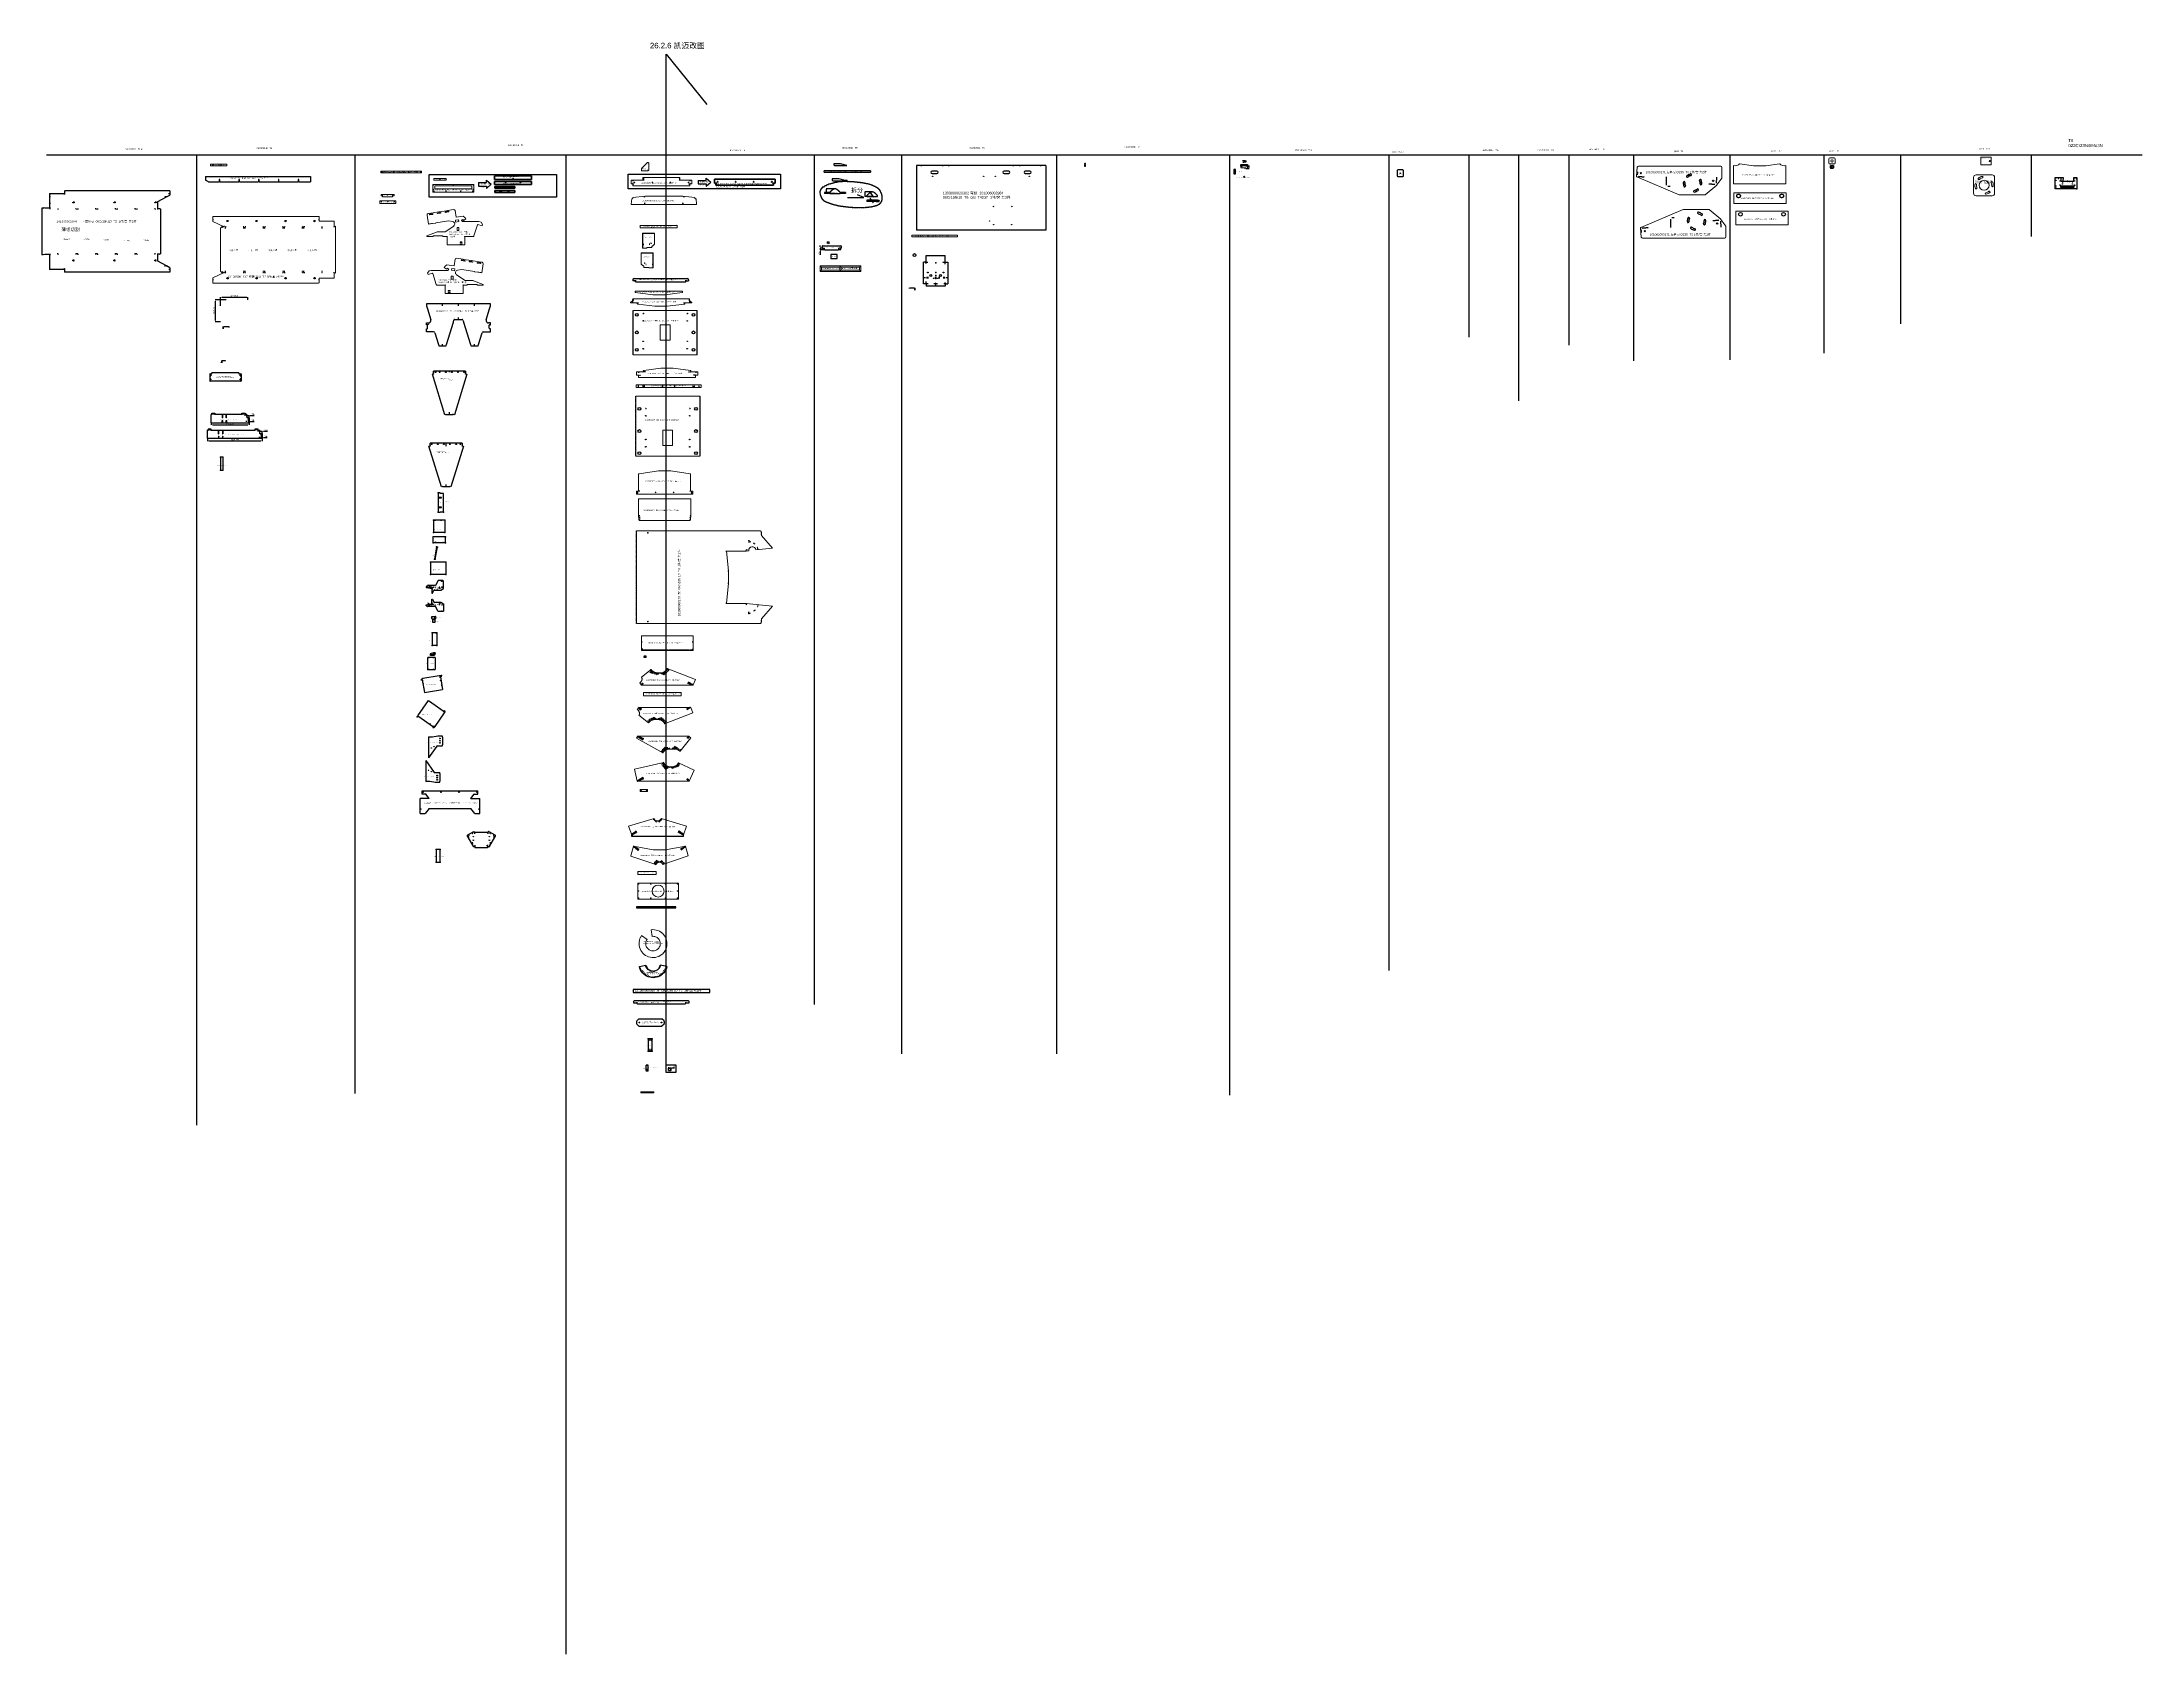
# Model space of a CAD drawing. Header units: millimetres. Extents: x 69569 to 103620, y -8463 to 17679.
import ezdxf

# ---------------------------------------------------------------- set-up
doc = ezdxf.new("R2010")
doc.units = ezdxf.units.MM
doc.linetypes.add('CENTER', pattern=[10.16, 6.35, -1.27, 1.27, -1.27])
doc.linetypes.add('CENTERX2', pattern=[20.32, 12.7, -2.54, 2.54, -2.54])
doc.layers.add('标注', color=3, linetype='Continuous')
doc.layers.add('粗实线', color=7, linetype='Continuous', lineweight=35)
doc.styles.get("Standard").update_dxf_attribs({"font": 'arial.ttf'})
doc.dimstyles.new('0000', dxfattribs={"dimtxt": 30, "dimasz": 20, "dimexe": 1.25, "dimexo": 0.625, "dimtad": 1, "dimtxsty": 'Standard', "dimcen": 2.5, "dimazin": 3, "dimtfac": 1, "dimtmove": 0, "dimatfit": 3})
doc.dimstyles.new('ISO-25', dxfattribs={"dimtxt": 2.5, "dimasz": 2.5, "dimexe": 1.25, "dimexo": 0.625, "dimtad": 1, "dimtxsty": 'Standard', "dimcen": 2.5, "dimazin": 3, "dimtfac": 1, "dimtmove": 0, "dimatfit": 3})

# ---------------------------------------------------------------- blocks, each defined once
blk = doc.blocks.new('101005000041')
at = {"color": 7, "linetype": 'Continuous', "lineweight": 15}
for p, q in [((25061, 664), (25061, 734)), ((25076, 749), (25146, 749)), ((25161, 734), (25161, 664)), ((25146, 649), (25076, 649))]:
    blk.add_line(p, q, dxfattribs=at)
blk.add_circle((25111, 699), 20, dxfattribs=at)
for centre, start, end in [((25076, 734), 90, 180), ((25146, 734), 0, 90), ((25076, 664), 180, 270), ((25146, 664), 270, 0)]:
    blk.add_arc(centre, 15, start, end, dxfattribs=at)
at = {"color": 3, "insert": (25072, 741), "char_height": 5.25, "attachment_point": 1}
blk.add_mtext_dynamic_manual_height_columns('101005000041  {\\fSimSun|b0|i0|c134|p2;板} Q235  T16   1{\\fSimSun|b0|i0|c134|p2;件}/{\\fSimSun|b0|i0|c134|p2;套 } {\\fSimSun|b0|i0|c134|p2;共2件}', width=81.08, gutter_width=17.5, heights=[0], dxfattribs=at)
blk = doc.blocks.new('101005000035')
at = {"color": 7, "linetype": 'Continuous', "lineweight": 15}
for p, q in [((27593, 662), (27593, 552)), ((27758, 667), (27598, 667)), ((27598, 547), (27758, 547)), ((27763, 552), (27763, 662))]:
    blk.add_line(p, q, dxfattribs=at)
blk.add_circle((27738, 607), 9, dxfattribs=at)
for centre, start, end in [((27598, 662), 90, 180), ((27598, 552), 180, 270), ((27758, 662), 0, 90), ((27758, 552), 270, 0)]:
    blk.add_arc(centre, 5, start, end, dxfattribs=at)
at = {"color": 3, "insert": (27594, 652), "char_height": 5.25, "attachment_point": 1}
blk.add_mtext_dynamic_manual_height_columns('101005000035  {\\fSimSun|b0|i0|c134|p2;底板} Q235  T20   4{\\fSimSun|b0|i0|c134|p2;件}/{\\fSimSun|b0|i0|c134|p2;套}  {\\fSimSun|b0|i0|c134|p2;共4件}', width=165.85, gutter_width=17.5, heights=[0], dxfattribs=at)
blk = doc.blocks.new('101005000248')
at = {"color": 7, "linetype": 'Continuous', "lineweight": 15}
for p, q in [((2192, -5393), (2099, -5483)), ((2202, -5393), (2192, -5393)), ((2212, -5403), (2202, -5393)), ((2212, -5511), (2212, -5403)), ((2096, -5490), (2096, -5526)), ((2096, -5526), (2197, -5526)), ((2197, -5526), (2212, -5511))]:
    blk.add_line(p, q, dxfattribs=at)
blk.add_arc((2106, -5490), 10, 134.0906, 180, dxfattribs=at)
at = {"color": 3, "insert": (2102, -5489), "char_height": 5.25, "attachment_point": 1}
blk.add_mtext_dynamic_manual_height_columns('101005000248  {\\fSimSun|b0|i0|c134|p2;支撑板}  06Cr19Ni10  T4  2{\\fSimSun|b0|i0|c134|p2;件}/{\\fSimSun|b0|i0|c134|p2;套} {\\fSimSun|b0|i0|c134|p2;共}4{\\fSimSun|b0|i0|c134|p2;件}', width=104.09, gutter_width=17.5, heights=[0], dxfattribs=at)
blk = doc.blocks.new('101005000250')
at = {"color": 7, "linetype": 'Continuous', "lineweight": 15}
for p, q in [((1906, -5749), (1906, -5794)), ((1906, -5749), (2506, -5749)), ((2506, -5794), (2506, -5749)), ((1713, -5789), (1713, -5852)), ((1906, -5789), (1713, -5789)), ((1743, -5852), (1713, -5852)), ((1743, -5852), (1743, -5882)), ((1743, -5882), (2669, -5882)), ((1906, -5794), (1906, -5789)), ((1906, -5794), (1906, -5794)), ((2506, -5789), (2506, -5794)), ((2699, -5789), (2506, -5789)), ((2506, -5794), (2506, -5794)), ((2669, -5852), (2699, -5852)), ((2669, -5852), (2669, -5882)), ((2699, -5852), (2699, -5789))]:
    blk.add_line(p, q, dxfattribs=at)
at = {"color": 6, "linetype": 'CENTERX2'}
for p, q in [((1926, -5767), (1906, -5767)), ((1926, -5789), (1906, -5789)), ((2506, -5767), (2486, -5767)), ((2506, -5789), (2486, -5789)), ((1742, -5789), (1742, -5809)), ((1742, -5832), (1742, -5852)), ((1743, -5854), (1763, -5854)), ((2649, -5854), (2669, -5854)), ((2670, -5809), (2670, -5789)), ((2670, -5852), (2670, -5832))]:
    blk.add_line(p, q, dxfattribs=at)
at = {"color": 7, "linetype": 'Continuous', "lineweight": 15}
for centre in [(1768, -5829), (2060, -5829), (2352, -5829), (2644, -5829)]:
    blk.add_circle(centre, 5, dxfattribs=at)
at = {"color": 3, "insert": (1874, -5828), "char_height": 17.5, "attachment_point": 1}
blk.add_mtext_dynamic_manual_height_columns('101005000250  {\\fSimSun|b0|i0|c134|p2;后弯板}  06Cr19Ni10  T4  1{\\fSimSun|b0|i0|c134|p2;件}/{\\fSimSun|b0|i0|c134|p2;套} {\\fSimSun|b0|i0|c134|p2;共}2{\\fSimSun|b0|i0|c134|p2;件}', width=594.34, gutter_width=17.5, heights=[0], dxfattribs=at)
blk = doc.blocks.new('101005000254')
at = {"color": 7, "linetype": 'Continuous', "lineweight": 15}
for p, q in [((1656, -6300), (1664, -6211)), ((2709, -6305), (1661, -6305)), ((1664, -6211), (1673, -6211)), ((1684, -6191), (1880, -6171)), ((1684, -6200), (1684, -6191)), ((1880, -6171), (1889, -6170)), ((1889, -6170), (2481, -6170)), ((2481, -6170), (2491, -6171)), ((2687, -6191), (2491, -6171)), ((2687, -6200), (2687, -6191)), ((2707, -6211), (2698, -6211)), ((2714, -6300), (2707, -6211))]:
    blk.add_line(p, q, dxfattribs=at)
at = {"color": 6, "linetype": 'CENTERX2'}
for p, q in [((1863, -6174), (1865, -6189)), ((1867, -6173), (1869, -6188)), ((1875, -6293), (1874, -6280)), ((1879, -6287), (1878, -6279)), ((2491, -6287), (2492, -6279)), ((2495, -6293), (2496, -6280)), ((2503, -6173), (2502, -6188)), ((2507, -6174), (2506, -6189))]:
    blk.add_line(p, q, dxfattribs=at)
at = {"linetype": 'CENTERX2'}
for p, q in [((1884, -6171), (1884, -6172)), ((1884, -6303), (1884, -6305)), ((2486, -6171), (2486, -6171)), ((2486, -6303), (2486, -6305))]:
    blk.add_line(p, q, dxfattribs=at)
at = {"color": 7, "linetype": 'Continuous', "lineweight": 15}
for centre, radius, start, end in [((1661, -6300), 5, 175, 270), ((1673, -6200), 11, 270, 0), ((2698, -6200), 11, 180, 270), ((2709, -6300), 5, 270, 5)]:
    blk.add_arc(centre, radius, start, end, dxfattribs=at)
at = {"color": 3, "insert": (1835, -6233), "char_height": 17.5, "attachment_point": 1}
blk.add_mtext_dynamic_manual_height_columns('101005000254  {\\fSimSun|b0|i0|c134|p2;板}  06Cr19Ni10  T4  1{\\fSimSun|b0|i0|c134|p2;件}/{\\fSimSun|b0|i0|c134|p2;套} {\\fSimSun|b0|i0|c134|p2;共}2{\\fSimSun|b0|i0|c134|p2;件}', width=555.24, gutter_width=17.5, heights=[0], dxfattribs=at)
blk = doc.blocks.new('101005000251')
at = {"color": 7, "linetype": 'Continuous', "lineweight": 15}
blk.add_lwpolyline([(-7474, -1923), (-7209, -1923), (-7209, -1896), (-7474, -1896)], close=True, dxfattribs=at)
at = {"color": 3, "insert": (-7457, -1905), "char_height": 6.3, "attachment_point": 1}
blk.add_mtext_dynamic_manual_height_columns('101005000251  {\\fSimSun|b0|i0|c134|p2;档板}  06Cr19Ni10  T2  2{\\fSimSun|b0|i0|c134|p2;件}/{\\fSimSun|b0|i0|c134|p2;套} {\\fSimSun|b0|i0|c134|p2;共}4{\\fSimSun|b0|i0|c134|p2;件}', width=224.22, gutter_width=12.6, heights=[0], dxfattribs=at)
blk = doc.blocks.new('101005000249')
at = {"color": 7, "linetype": 'Continuous', "lineweight": 15}
for p, q in [((3766, -5516), (3766, -5472)), ((3766, -5516), (4366, -5516)), ((4361, -5477), (3771, -5477)), ((4366, -5472), (4366, -5516))]:
    blk.add_line(p, q, dxfattribs=at)
for centre, start, end in [((3771, -5472), 180, 270), ((4361, -5472), 270, 0)]:
    blk.add_arc(centre, 5, start, end, dxfattribs=at)
at = {"color": 3, "insert": (3785, -5489), "char_height": 14, "attachment_point": 1}
blk.add_mtext_dynamic_manual_height_columns('101005000249-1  {\\fSimSun|b0|i0|c134|p2;前弯板}-1  06Cr19Ni10  T4  1{\\fSimSun|b0|i0|c134|p2;件}/{\\fSimSun|b0|i0|c134|p2;套} {\\fSimSun|b0|i0|c134|p2;共}2{\\fSimSun|b0|i0|c134|p2;件}', width=509.05, gutter_width=14, heights=[0], dxfattribs=at)
blk = doc.blocks.new('101005000249-2')
at = {"color": 7}
for q in [(3943, -5922), (4135, -5680)]:
    blk.add_line((3943, -5680), q, dxfattribs=at)
at = {"color": 7, "linetype": 'Continuous', "lineweight": 15}
for p, q in [((4135, -5858), (4135, -5680)), ((4013, -5922), (3943, -5922)), ((4093, -5915), (4013, -5915)), ((4013, -5915), (4013, -5922)), ((4103, -5890), (4093, -5890)), ((4093, -5890), (4093, -5915)), ((4103, -5890), (4111, -5886)), ((4111, -5886), (4133, -5865))]:
    blk.add_line(p, q, dxfattribs=at)
at = {"color": 6, "linetype": 'Continuous'}
for p, q in [((3948, -5862), (3965, -5862)), ((3948, -5866), (3965, -5866)), ((4063, -5862), (4047, -5862)), ((4063, -5866), (4047, -5866))]:
    blk.add_line(p, q, dxfattribs=at)
at = {"color": 7, "linetype": 'Continuous', "lineweight": 15}
blk.add_circle((4081, -5845), 5, dxfattribs=at)
blk.add_arc((4125, -5858), 10, 315, 0, dxfattribs=at)
at = {"color": 3, "insert": (3968, -5738), "char_height": 7, "attachment_point": 1}
blk.add_mtext_dynamic_manual_height_columns('101005000249-2  {\\fSimSun|b0|i0|c134|p2;前弯板-2} \\P06Cr19Ni10  T4  1{\\fSimSun|b0|i0|c134|p2;件}/{\\fSimSun|b0|i0|c134|p2;套} {\\fSimSun|b0|i0|c134|p2;共}2{\\fSimSun|b0|i0|c134|p2;件}', width=1438.11, gutter_width=17.5, heights=[0], dxfattribs=at)
blk = doc.blocks.new('101005000249-3')
at = {"color": 7}
for p in [(3952, -6104), (4145, -6346)]:
    blk.add_line(p, (4145, -6104), dxfattribs=at)
at = {"color": 7, "linetype": 'Continuous', "lineweight": 15}
for p, q in [((3952, -6282), (3952, -6104)), ((3976, -6310), (3955, -6289)), ((3976, -6310), (3985, -6314)), ((3995, -6314), (3985, -6314)), ((3995, -6339), (3995, -6314)), ((4075, -6339), (3995, -6339)), ((4075, -6346), (4075, -6339)), ((4145, -6346), (4075, -6346))]:
    blk.add_line(p, q, dxfattribs=at)
at = {"color": 6, "linetype": 'CENTERX2'}
for p, q in [((4025, -6286), (4033, -6286)), ((4025, -6290), (4034, -6290)), ((4140, -6290), (4131, -6290)), ((4140, -6286), (4132, -6286))]:
    blk.add_line(p, q, dxfattribs=at)
at = {"color": 7, "linetype": 'Continuous', "lineweight": 15}
blk.add_circle((4007, -6268), 5, dxfattribs=at)
blk.add_arc((3962, -6282), 10, 180, 225, dxfattribs=at)
at = {"color": 3, "insert": (3987, -6163), "char_height": 7, "attachment_point": 1}
blk.add_mtext_dynamic_manual_height_columns('101005000249-3  {\\fSimSun|b0|i0|c134|p2;前弯板-3} \\P06Cr19Ni10  T4  1{\\fSimSun|b0|i0|c134|p2;件}/{\\fSimSun|b0|i0|c134|p2;套} {\\fSimSun|b0|i0|c134|p2;共}2{\\fSimSun|b0|i0|c134|p2;件}', width=1438.11, gutter_width=17.5, heights=[0], dxfattribs=at)
blk = doc.blocks.new('101005000252')
at = {"color": 7, "linetype": 'Continuous', "lineweight": 15}
for p, q in [((-2187, -1946), (-1527, -1946)), ((-2187, -1976), (-2187, -1946)), ((-2187, -1976), (-1527, -1976)), ((-1527, -1976), (-1527, -1946))]:
    blk.add_line(p, q, dxfattribs=at)
for centre in [(-2172, -1962), (-1977, -1962), (-1737, -1962), (-1542, -1962)]:
    blk.add_circle(centre, 5, dxfattribs=at)
at = {"color": 3, "insert": (-2185, -1948), "char_height": 17.5, "attachment_point": 1}
blk.add_mtext_dynamic_manual_height_columns('101005000252-1  {\\fSimSun|b0|i0|c134|p2;弯板}-1 06Cr19Ni10  T3  1{\\fSimSun|b0|i0|c134|p2;件}/{\\fSimSun|b0|i0|c134|p2;套} {\\fSimSun|b0|i0|c134|p2;共}2{\\fSimSun|b0|i0|c134|p2;件}', width=612.76, gutter_width=17.5, heights=[0], dxfattribs=at)
blk = doc.blocks.new('101005000252-2')
at = {"color": 7, "linetype": 'Continuous', "lineweight": 15}
for p, q in [((-1885, -2286), (-1685, -2286)), ((-1885, -2316), (-1885, -2286)), ((-1685, -2316), (-1885, -2316)), ((-1685, -2286), (-1685, -2316))]:
    blk.add_line(p, q, dxfattribs=at)
blk.add_circle((-1785, -2301), 5, dxfattribs=at)
at = {"color": 3, "insert": (-1881, -2303), "char_height": 5.25, "attachment_point": 1}
blk.add_mtext_dynamic_manual_height_columns('101005000252-2  {\\fSimSun|b0|i0|c134|p2;弯板-2}  06Cr19Ni10  T3  2{\\fSimSun|b0|i0|c134|p2;件}/{\\fSimSun|b0|i0|c134|p2;套} {\\fSimSun|b0|i0|c134|p2;共}4{\\fSimSun|b0|i0|c134|p2;件}', width=1438.11, gutter_width=17.5, heights=[0], dxfattribs=at)
blk = doc.blocks.new('101005002144')
at = {"color": 7, "linetype": 'Continuous', "lineweight": 25}
for p, q in [((24154, -398), (24154, -415)), ((24260, -398), (24154, -398)), ((24154, -415), (24164, -425)), ((24164, -425), (24362, -425)), ((24362, -425), (24260, -398))]:
    blk.add_line(p, q, dxfattribs=at)
at = {"color": 3, "insert": (24168, -404), "char_height": 4.375, "attachment_point": 1}
blk.add_mtext_dynamic_manual_height_columns('{\\fSimSun|b0|i0|c134|p2;101005002144   加强筋}  06Cr19Ni10  T5  2{\\fSimSun|b0|i0|c134|p2;件}/{\\fSimSun|b0|i0|c134|p2;套}  {\\fSimSun|b0|i0|c134|p2;共4件}', width=90.41, gutter_width=17.5, heights=[0], dxfattribs=at)
blk = doc.blocks.new('101005002145')
at = {"color": 7, "linetype": 'Continuous', "lineweight": 25}
for p, q in [((24767, -691), (24013, -691)), ((24013, -716), (24013, -691)), ((24013, -716), (24767, -716)), ((24767, -691), (24767, -716))]:
    blk.add_line(p, q, dxfattribs=at)
at = {"color": 3, "insert": (24046, -689), "char_height": 17.5, "attachment_point": 1}
blk.add_mtext_dynamic_manual_height_columns('{\\fSimSun|b0|i0|c134|p2;101005002145 加强筋}  06Cr19Ni10  T5  6{\\fSimSun|b0|i0|c134|p2;件}/{\\fSimSun|b0|i0|c134|p2;套}  {\\fSimSun|b0|i0|c134|p2;共12件}', width=602.11, gutter_width=17.5, heights=[0], dxfattribs=at)
blk = doc.blocks.new('101005002146')
at = {"color": 7, "linetype": 'Continuous', "lineweight": 25}
for p, q in [((24183, -1047), (24183, -1070)), ((24289, -1047), (24183, -1047)), ((24183, -1070), (24193, -1080)), ((24193, -1080), (24426, -1080)), ((24391, -1074), (24289, -1047)), ((24426, -1074), (24391, -1074)), ((24426, -1080), (24426, -1074))]:
    blk.add_line(p, q, dxfattribs=at)
at = {"color": 3, "insert": (24191, -1069), "char_height": 4.375, "attachment_point": 1}
blk.add_mtext_dynamic_manual_height_columns('{\\fSimSun|b0|i0|c134|p2;101005002146  加强筋}  06Cr19Ni10  T5  10{\\fSimSun|b0|i0|c134|p2;件}/{\\fSimSun|b0|i0|c134|p2;套}  {\\fSimSun|b0|i0|c134|p2;共20件}', width=1188.41, gutter_width=17.5, heights=[0], dxfattribs=at)
blk = doc.blocks.new('101005002148')
at = {"color": 7, "linetype": 'Continuous', "lineweight": 25}
for p, q in [((1732, -5394), (1732, -5455)), ((1732, -5394), (3437, -5394)), ((1963, -5446), (1954, -5446)), ((1954, -5446), (1954, -5482)), ((1963, -5482), (1963, -5446)), ((2283, -5446), (2274, -5446)), ((2274, -5446), (2274, -5482)), ((2283, -5482), (2283, -5446)), ((2603, -5446), (2594, -5446)), ((2594, -5446), (2594, -5482)), ((2603, -5482), (2603, -5446)), ((2923, -5446), (2914, -5446)), ((2914, -5446), (2914, -5482)), ((2923, -5482), (2923, -5446)), ((3243, -5446), (3234, -5446)), ((3234, -5446), (3234, -5482)), ((3243, -5482), (3243, -5446)), ((3437, -5394), (3437, -5482)), ((1782, -5482), (1732, -5455)), ((1782, -5482), (1954, -5482)), ((1963, -5482), (2274, -5482)), ((2283, -5482), (2594, -5482)), ((2603, -5482), (2914, -5482)), ((2923, -5482), (3234, -5482)), ((3243, -5482), (3437, -5482))]:
    blk.add_line(p, q, dxfattribs=at)
at = {"color": 3, "insert": (2118, -5415), "char_height": 17.5, "attachment_point": 1}
blk.add_mtext_dynamic_manual_height_columns('{\\fSimSun|b0|i0|c134|p2;101005002148   加强板}  06Cr19Ni10  T2  2{\\fSimSun|b0|i0|c134|p2;件}/{\\fSimSun|b0|i0|c134|p2;套}  {\\fSimSun|b0|i0|c134|p2;共}4{\\fSimSun|b0|i0|c134|p2;件}', width=631.08, gutter_width=17.5, heights=[0], dxfattribs=at)
blk = doc.blocks.new('101005002150')
at = {"color": 7, "linetype": 'Continuous', "lineweight": 25}
for p, q in [((16120, -85), (16120, -103)), ((16163, -103), (16120, -103)), ((16140, -65), (17000, -65)), ((16163, -93), (16164, -93)), ((16163, -93), (16163, -103)), ((16164, -120), (16164, -93)), ((16164, -120), (16976, -120)), ((16976, -93), (16976, -103)), ((16976, -93), (16976, -93)), ((16976, -120), (16976, -93)), ((16976, -103), (17020, -103)), ((17020, -85), (17020, -103))]:
    blk.add_line(p, q, dxfattribs=at)
for centre, start, end in [((16140, -85), 90, 180), ((17000, -85), 0, 90)]:
    blk.add_arc(centre, 20, start, end, dxfattribs=at)
at = {"color": 3, "insert": (16214, -74), "char_height": 17.5, "attachment_point": 1}
blk.add_mtext_dynamic_manual_height_columns('{\\fSimSun|b0|i0|c134|p2;101005002150   前弯板}  06Cr19Ni10  T4  1{\\fSimSun|b0|i0|c134|p2;件}/{\\fSimSun|b0|i0|c134|p2;套}  {\\fSimSun|b0|i0|c134|p2;共2件}', width=646.71, gutter_width=17.5, heights=[0], dxfattribs=at)
blk = doc.blocks.new('101005002304')
at = {"color": 7, "linetype": 'Continuous', "lineweight": 25}
for p, q in [((1649, -3709), (1649, -3949)), ((1649, -3709), (1889, -3709)), ((1889, -3676), (1889, -3724)), ((3597, -3666), (1899, -3666)), ((3544, -3764), (3597, -3735)), ((3597, -3666), (3597, -3735)), ((1545, -3942), (1526, -3947)), ((1526, -3947), (1526, -4701)), ((1571, -3949), (1545, -3942)), ((1649, -3949), (1571, -3949)), ((3407, -3841), (3543, -3764)), ((3407, -3946), (3407, -3841)), ((3409, -3953), (3436, -3953)), ((3446, -3963), (3436, -3953)), ((3446, -3963), (3446, -4685)), ((3544, -3764), (3543, -3764)), ((1545, -4706), (1526, -4701)), ((1571, -4699), (1545, -4706)), ((1649, -4699), (1571, -4699)), ((1649, -4699), (1649, -4939)), ((3407, -4807), (3407, -4702)), ((3436, -4695), (3409, -4695)), ((3436, -4695), (3446, -4685)), ((1889, -4939), (1649, -4939)), ((1889, -4924), (1889, -4972)), ((3597, -4982), (1899, -4982)), ((3543, -4883), (3407, -4807)), ((3543, -4883), (3544, -4884)), ((3597, -4913), (3544, -4884)), ((3597, -4913), (3597, -4982))]:
    blk.add_line(p, q, dxfattribs=at)
at = {"color": 6, "linetype": 'CENTERX2'}
for p, q in [((1663, -3721), (1649, -3721)), ((1889, -3721), (1878, -3721)), ((1899, -3712), (1889, -3712)), ((3597, -3712), (3576, -3712)), ((1545, -3942), (1545, -3958)), ((1664, -3764), (1649, -3764)), ((1666, -3870), (1649, -3870)), ((1666, -3949), (1649, -3949)), ((1651, -3950), (1651, -3962)), ((3407, -3870), (3393, -3870)), ((3406, -3949), (3394, -3949)), ((3407, -3962), (3407, -3953)), ((3543, -3764), (3516, -3764)), ((1545, -4692), (1545, -4706)), ((1649, -4699), (1662, -4699)), ((1651, -4690), (1651, -4698)), ((3396, -4699), (3406, -4699)), ((3407, -4695), (3407, -4682)), ((1649, -4778), (1661, -4778)), ((1649, -4884), (1659, -4884)), ((1649, -4927), (1658, -4927)), ((1881, -4927), (1889, -4927)), ((1889, -4936), (1899, -4936)), ((3393, -4778), (3407, -4778)), ((3513, -4884), (3543, -4884)), ((3581, -4936), (3597, -4936))]:
    blk.add_line(p, q, dxfattribs=at)
at = {"color": 1}
for p, q in [((1649, -3949), (1651, -3950)), ((1651, -3950), (1653, -3951)), ((1649, -4699), (1651, -4698)), ((1651, -4698), (1653, -4697))]:
    blk.add_line(p, q, dxfattribs=at)
at = {"color": 6}
for p, q in [((1781, -3957), (1781, -3970)), ((1782, -3956), (1796, -3956)), ((2082, -3956), (2068, -3956)), ((2083, -3957), (2083, -3969)), ((2101, -3957), (2101, -3970)), ((2102, -3956), (2116, -3956)), ((2402, -3956), (2388, -3956)), ((2403, -3957), (2403, -3969)), ((2421, -3957), (2421, -3970)), ((2422, -3956), (2436, -3956)), ((2722, -3956), (2708, -3956)), ((2723, -3957), (2723, -3969)), ((2741, -3957), (2741, -3970)), ((2742, -3956), (2756, -3956)), ((3042, -3956), (3028, -3956)), ((3043, -3957), (3043, -3969)), ((3061, -3957), (3061, -3970)), ((3062, -3956), (3076, -3956)), ((3362, -3956), (3348, -3956)), ((3363, -3957), (3363, -3969)), ((1781, -4691), (1781, -4679)), ((1782, -4692), (1796, -4692)), ((2082, -4692), (2068, -4692)), ((2083, -4691), (2083, -4679)), ((2101, -4691), (2101, -4679)), ((2102, -4692), (2116, -4692)), ((2402, -4692), (2388, -4692)), ((2403, -4691), (2403, -4679)), ((2421, -4691), (2421, -4679)), ((2422, -4692), (2436, -4692)), ((2722, -4692), (2708, -4692)), ((2723, -4691), (2723, -4679)), ((2741, -4691), (2741, -4679)), ((2742, -4692), (2756, -4692)), ((3042, -4692), (3028, -4692)), ((3043, -4691), (3043, -4679)), ((3061, -4691), (3061, -4679)), ((3062, -4692), (3076, -4692)), ((3362, -4692), (3348, -4692)), ((3363, -4691), (3363, -4679))]:
    blk.add_line(p, q, dxfattribs=at)
for p, q in [((3405, -3950), (3402, -3952)), ((3406, -3954), (3404, -3955)), ((3405, -4698), (3402, -4696)), ((3406, -4694), (3404, -4693))]:
    blk.add_line(p, q)
at = {"color": 7, "linetype": 'Continuous', "lineweight": 25}
for centre, start, end in [((1899, -3676), 90, 180), ((1899, -4972), 180, 270)]:
    blk.add_arc(centre, 10, start, end, dxfattribs=at)
for centre, radius, start, end in [((3402, -3954), 2, 115.5094, 308.4803), ((3409, -3958), 5, 90, 121.4222), ((3402, -4694), 2, 51.5197, 244.4906), ((3409, -4690), 5, 238.5778, 270)]:
    blk.add_arc(centre, radius, start, end)
at = {"lineweight": 25}
for centre, start, end in [((3402, -3946), 303.1015, 0), ((3402, -4702), 0, 56.8985)]:
    blk.add_arc(centre, 5, start, end, dxfattribs=at)
at = {"color": 6, "linetype": 'CENTERX2'}
for centre in [(2037, -3852), (2702, -3852), (3367, -3852), (2037, -4796), (2702, -4796), (3367, -4796)]:
    blk.add_ellipse(centre, major_axis=(0, 10.4), ratio=0.96593, dxfattribs=at)
at = {"color": 3, "insert": (1762, -4145), "char_height": 35, "attachment_point": 1}
blk.add_mtext_dynamic_manual_height_columns('{\\fSimSun|b0|i0|c134|p2;101005002304   下层筛板}  06Cr19Ni10  T2  1{\\fSimSun|b0|i0|c134|p2;件}/{\\fSimSun|b0|i0|c134|p2;套}  {\\fSimSun|b0|i0|c134|p2;共}2{\\fSimSun|b0|i0|c134|p2;件}', width=1281.21, gutter_width=17.5, heights=[0], dxfattribs=at)
at = {"color": 2, "insert": (1841, -4267), "char_height": 52.5, "attachment_point": 1}
blk.add_mtext_dynamic_manual_height_columns('{\\fSimSun|b0|i0|c134|p2;薄板切割}', width=858.9, gutter_width=17.5, heights=[0], dxfattribs=at)
at = {"color": 6, "char_height": 17.5, "attachment_point": 1}
for insert in [(1876, -4442), (2203, -4445), (2516, -4452), (2847, -4465), (3165, -4458)]:
    blk.add_mtext_dynamic_manual_height_columns('{\\fSimSun|b0|i0|c134|p2;冲孔区域}', width=1188.41, gutter_width=17.5, heights=[0], dxfattribs=dict(at, insert=insert))
blk = doc.blocks.new('101005000236')
at = {"color": 7, "linetype": 'Continuous', "lineweight": 15}
for p, q in [((2787, -2613), (2787, -2607)), ((2787, -2607), (2796, -2607)), ((2787, -2613), (2900, -2613)), ((2796, -2607), (2817, -2586)), ((2817, -2586), (2826, -2582)), ((2824, -2560), (2824, -2582)), ((2826, -2582), (2824, -2582)), ((3737, -2550), (2834, -2550)), ((2900, -2629), (2900, -2608)), ((2900, -2608), (2900, -2608)), ((2900, -2608), (2900, -2613)), ((2906, -2636), (3185, -2672)), ((3186, -2672), (3385, -2672)), ((3386, -2672), (3664, -2636)), ((3670, -2608), (3670, -2629)), ((3670, -2613), (3670, -2608)), ((3670, -2608), (3670, -2608)), ((3670, -2613), (3784, -2613)), ((3746, -2582), (3747, -2582)), ((3746, -2582), (3753, -2585)), ((3747, -2560), (3747, -2582)), ((3753, -2585), (3775, -2607)), ((3775, -2607), (3784, -2607)), ((3784, -2607), (3784, -2613))]:
    blk.add_line(p, q, dxfattribs=at)
at = {"color": 6, "linetype": 'CENTERX2'}
for p, q in [((2821, -2584), (2821, -2613)), ((2844, -2573), (2824, -2573)), ((2900, -2614), (2920, -2614)), ((3650, -2614), (3670, -2614)), ((3747, -2573), (3727, -2573)), ((3749, -2613), (3749, -2584))]:
    blk.add_line(p, q, dxfattribs=at)
at = {"color": 7, "linetype": 'Continuous', "lineweight": 15}
for centre, radius, start, end in [((2834, -2560), 10, 90, 180), ((2907, -2629), 7, 180, 262.603), ((3186, -2665), 7, 262.603, 270), ((3385, -2665), 7, 270, 277.397), ((3663, -2629), 7, 277.397, 0), ((3737, -2560), 10, 0, 90)]:
    blk.add_arc(centre, radius, start, end, dxfattribs=at)
at = {"color": 3, "insert": (2963, -2590), "char_height": 17.5, "attachment_point": 1}
blk.add_mtext_dynamic_manual_height_columns('101005000236  {\\fSimSun|b0|i0|c134|p2;弯板}  06Cr19Ni10  T4  1{\\fSimSun|b0|i0|c134|p2;件}/{\\fSimSun|b0|i0|c134|p2;套} {\\fSimSun|b0|i0|c134|p2;共}2{\\fSimSun|b0|i0|c134|p2;件}', width=588.65, gutter_width=17.5, heights=[0], dxfattribs=at)
blk = doc.blocks.new('101005000237')
at = {"color": 7}
for p, q in [((2968, -3660), (2968, -2941)), ((4007, -3660), (4007, -2941))]:
    blk.add_line(p, q, dxfattribs=at)
at = {"color": 7, "linetype": 'Continuous', "lineweight": 15}
for p, q in [((2968, -2941), (4007, -2941)), ((3408, -3423), (3408, -3179)), ((3411, -3176), (3565, -3176)), ((3568, -3179), (3568, -3423)), ((2968, -3660), (4007, -3660)), ((3565, -3426), (3411, -3426))]:
    blk.add_line(p, q, dxfattribs=at)
at = {"color": 6, "linetype": 'CENTERX2'}
for p, q in [((3003, -2941), (3003, -2943)), ((3078, -2941), (3078, -2943)), ((3100, -2941), (3100, -2943)), ((3388, -2941), (3388, -2943)), ((3588, -2941), (3588, -2943)), ((3876, -2943), (3876, -2941)), ((3898, -2943), (3898, -2941)), ((3973, -2943), (3973, -2941)), ((3003, -3658), (3003, -3660)), ((3078, -3658), (3078, -3660)), ((3100, -3658), (3100, -3660)), ((3388, -3658), (3388, -3660)), ((3588, -3658), (3588, -3660)), ((3876, -3660), (3876, -3658)), ((3898, -3660), (3898, -3658)), ((3973, -3660), (3973, -3658))]:
    blk.add_line(p, q, dxfattribs=at)
at = {"color": 6}
for centre in [(3029, -3012), (3947, -3012), (3029, -3297), (3947, -3297), (3029, -3582), (3947, -3582)]:
    blk.add_circle(centre, 22.5, dxfattribs=at)
at = {"color": 6, "linetype": 'CENTERX2'}
for centre, radius in [((3132, -2992), 5.04), ((3844, -2992), 5), ((3132, -3112), 5), ((3844, -3112), 5), ((3132, -3442), 5), ((3132, -3562), 5), ((3844, -3442), 4.87), ((3844, -3562), 4.87)]:
    blk.add_circle(centre, radius, dxfattribs=at)
at = {"color": 7, "linetype": 'Continuous', "lineweight": 15}
for centre, start, end in [((3411, -3179), 90, 180), ((3565, -3179), 0, 90), ((3411, -3423), 180, 270), ((3565, -3423), 270, 0)]:
    blk.add_arc(centre, 3, start, end, dxfattribs=at)
at = {"color": 3, "insert": (3139, -3100), "char_height": 17.5, "attachment_point": 1}
blk.add_mtext_dynamic_manual_height_columns('101005000237  {\\fSimSun|b0|i0|c134|p2;弯板}  06Cr19Ni10  T4  1{\\fSimSun|b0|i0|c134|p2;件}/{\\fSimSun|b0|i0|c134|p2;套} {\\fSimSun|b0|i0|c134|p2;共}2{\\fSimSun|b0|i0|c134|p2;件}', width=578.49, gutter_width=17.5, heights=[0], dxfattribs=at)
blk = doc.blocks.new('101005000097 圆台')
blk.add_circle((551, 1390), 22.5)
at = {"color": 3, "insert": (527, 1397), "char_height": 3.5, "attachment_point": 1}
blk.add_mtext_dynamic_manual_height_columns('101005000097 {\\fSimSun|b0|i0|c134|p2;圆台\\P} 304  T6  6{\\fSimSun|b0|i0|c134|p2;件}/{\\fSimSun|b0|i0|c134|p2;套} {\\fSimSun|b0|i0|c134|p2;共}12+12{\\fSimSun|b0|i0|c134|p2;件}', width=1270.98, gutter_width=17.5, heights=[0], dxfattribs=at)
blk = doc.blocks.new('101005000204')
at = {"color": 7, "linetype": 'Continuous', "lineweight": 15}
for p, q in [((2427, -3010), (1657, -3010)), ((1657, -3010), (1657, -3024)), ((1663, -3031), (1942, -3068)), ((2143, -3068), (2421, -3031)), ((2427, -3024), (2427, -3010)), ((1943, -3068), (2142, -3068))]:
    blk.add_line(p, q, dxfattribs=at)
for centre, start, end in [((1664, -3024), 180, 262.603), ((2420, -3024), 277.397, 0), ((1943, -3061), 262.603, 270), ((2142, -3061), 270, 277.397)]:
    blk.add_arc(centre, 7, start, end, dxfattribs=at)
at = {"color": 3, "insert": (1728, -3019), "char_height": 17.5, "attachment_point": 1}
blk.add_mtext_dynamic_manual_height_columns('101005000204  {\\fSimSun|b0|i0|c134|p2;板}  06Cr19Ni10  T4  1{\\fSimSun|b0|i0|c134|p2;件}/{\\fSimSun|b0|i0|c134|p2;套} {\\fSimSun|b0|i0|c134|p2;共2+}4{\\fSimSun|b0|i0|c134|p2;件}', width=581.98, gutter_width=17.5, heights=[0], dxfattribs=at)
blk = doc.blocks.new('101005000205')
at = {"color": 7, "linetype": 'Continuous', "lineweight": 15}
for p, q in [((38, -333), (38, -347)), ((240, -325), (46, -325)), ((248, -347), (248, -333)), ((63, -347), (38, -347)), ((63, -365), (63, -344)), ((63, -344), (63, -344)), ((63, -347), (63, -344)), ((223, -365), (63, -365)), ((223, -344), (223, -347)), ((223, -344), (223, -344)), ((223, -344), (223, -365)), ((248, -347), (223, -347))]:
    blk.add_line(p, q, dxfattribs=at)
for centre in [(63, -335), (143, -335), (223, -335)]:
    blk.add_circle(centre, 3.5, dxfattribs=at)
for centre, start, end in [((46, -333), 90, 180), ((240, -333), 0, 90)]:
    blk.add_arc(centre, 8, start, end, dxfattribs=at)
at = {"color": 3, "insert": (63, -332), "char_height": 5, "attachment_point": 1}
blk.add_mtext_dynamic_manual_height_columns('101005000205 {\\fSimSun|b0|i0|c134|p2;板} 06Cr19Ni10 T3 2{\\fSimSun|b0|i0|c134|p2;件}/{\\fSimSun|b0|i0|c134|p2;套} {\\fSimSun|b0|i0|c134|p2;共4+}4{\\fSimSun|b0|i0|c134|p2;件}', width=163.16, gutter_width=12.5, heights=[0], dxfattribs=at)
blk = doc.blocks.new('101005000206')
at = {"color": 7, "linetype": 'Continuous', "lineweight": 15}
for p, q in [((93, -771), (93, -732)), ((349, -732), (93, -732)), ((349, -771), (93, -771)), ((349, -771), (349, -732))]:
    blk.add_line(p, q, dxfattribs=at)
for centre in [(116, -742), (221, -742), (326, -742)]:
    blk.add_circle(centre, 3.5, dxfattribs=at)
at = {"color": 3, "insert": (96, -752), "char_height": 7.5, "attachment_point": 1}
blk.add_mtext_dynamic_manual_height_columns('101005000206 {\\fSimSun|b0|i0|c134|p2;板 06Cr19Ni10 T3 2件/套 共4+4件}', width=250.51, gutter_width=12.5, heights=[0], dxfattribs=at)
blk = doc.blocks.new('101005000202')
at = {"color": 7, "linetype": 'Continuous', "lineweight": 15}
for p, q in [((1521, -2617), (1521, -2565)), ((1634, -2565), (1521, -2565)), ((1556, -2617), (1521, -2617)), ((1556, -2617), (1556, -2653)), ((2482, -2653), (1556, -2653)), ((1634, -2550), (1634, -2571)), ((1634, -2571), (1634, -2565)), ((1634, -2571), (1634, -2571)), ((1918, -2506), (1640, -2543)), ((2118, -2506), (1919, -2506)), ((2398, -2543), (2119, -2506)), ((2404, -2571), (2404, -2550)), ((2404, -2565), (2404, -2571)), ((2517, -2565), (2404, -2565)), ((2404, -2571), (2404, -2571)), ((2482, -2617), (2517, -2617)), ((2482, -2617), (2482, -2653)), ((2517, -2565), (2517, -2617))]:
    blk.add_line(p, q, dxfattribs=at)
at = {"color": 6, "linetype": 'CENTERX2'}
for p, q in [((1555, -2565), (1555, -2580)), ((1556, -2618), (1588, -2618)), ((1671, -2565), (1634, -2565)), ((2367, -2565), (2404, -2565)), ((2482, -2618), (2450, -2618)), ((2483, -2565), (2483, -2580))]:
    blk.add_line(p, q, dxfattribs=at)
at = {"color": 7, "linetype": 'Continuous', "lineweight": 15}
for centre, start, end in [((1641, -2550), 97.397, 180), ((1919, -2513), 90, 97.397), ((2118, -2513), 82.603, 90), ((2397, -2550), 0, 82.603)]:
    blk.add_arc(centre, 7, start, end, dxfattribs=at)
at = {"color": 3, "insert": (1698, -2581), "char_height": 17.5, "attachment_point": 1}
blk.add_mtext_dynamic_manual_height_columns('101005000202  {\\fSimSun|b0|i0|c134|p2;弯板}  06Cr19Ni10  T4  1{\\fSimSun|b0|i0|c134|p2;件}/{\\fSimSun|b0|i0|c134|p2;套} {\\fSimSun|b0|i0|c134|p2;共}2{\\fSimSun|b0|i0|c134|p2;件}', width=577.79, gutter_width=17.5, heights=[0], dxfattribs=at)
blk = doc.blocks.new('101005000203')
at = {"color": 7, "linetype": 'Continuous', "lineweight": 15}
for p, q in [((1467, -2212), (1467, -2172)), ((1467, -2172), (2522, -2172)), ((1467, -2212), (2522, -2212)), ((2522, -2212), (2522, -2172))]:
    blk.add_line(p, q, dxfattribs=at)
at = {"color": 6, "linetype": 'CENTERX2'}
for p, q in [((1506, -2212), (1506, -2172)), ((1581, -2212), (1581, -2172)), ((1602, -2212), (1602, -2172)), ((1894, -2212), (1894, -2172)), ((2095, -2212), (2095, -2172)), ((2387, -2172), (2387, -2212)), ((2408, -2172), (2408, -2212)), ((2483, -2172), (2483, -2212))]:
    blk.add_line(p, q, dxfattribs=at)
at = {"color": 3, "insert": (1708, -2179), "char_height": 17.5, "attachment_point": 1}
blk.add_mtext_dynamic_manual_height_columns('101005000203  {\\fSimSun|b0|i0|c134|p2;盖板}  06Cr19Ni10  T4  1{\\fSimSun|b0|i0|c134|p2;件}/{\\fSimSun|b0|i0|c134|p2;套} {\\fSimSun|b0|i0|c134|p2;共}2{\\fSimSun|b0|i0|c134|p2;件}', width=570.87, gutter_width=17.5, heights=[0], dxfattribs=at)
blk = doc.blocks.new('101005000207')
at = {"color": 7, "linetype": 'CENTERX2'}
blk.add_line((1506, -4399), (1506, -3426), dxfattribs=at)
at = {"color": 7, "linetype": 'Continuous', "lineweight": 15}
for p, q in [((1506, -3426), (1506, -4399)), ((1506, -3426), (2545, -3426)), ((1945, -4223), (1945, -3979)), ((1948, -3976), (2102, -3976)), ((2105, -3979), (2105, -4223)), ((1506, -4399), (2545, -4399)), ((2102, -4226), (1948, -4226))]:
    blk.add_line(p, q, dxfattribs=at)
at = {"color": 6, "linetype": 'CENTERX2'}
for p, q in [((1540, -3426), (1540, -3428)), ((1615, -3426), (1615, -3428)), ((1637, -3426), (1637, -3428)), ((1925, -3426), (1925, -3428)), ((2125, -3426), (2125, -3428)), ((2413, -3428), (2413, -3426)), ((2435, -3428), (2435, -3426)), ((2510, -3428), (2510, -3426)), ((1540, -4397), (1540, -4399)), ((1615, -4397), (1615, -4399)), ((1637, -4397), (1637, -4399)), ((1925, -4397), (1925, -4399)), ((2125, -4397), (2125, -4399)), ((2413, -4399), (2413, -4397)), ((2435, -4399), (2435, -4397)), ((2510, -4399), (2510, -4397))]:
    blk.add_line(p, q, dxfattribs=at)
blk.add_line((2545, -3426), (2545, -4399))
at = {"color": 6}
for centre in [(1566, -3631), (2484, -3631), (1566, -3991), (2484, -3991), (1566, -4351), (2484, -4351)]:
    blk.add_circle(centre, 22.5, dxfattribs=at)
at = {"color": 6, "linetype": 'CENTERX2'}
for centre, radius in [((1669, -3626), 5), ((1669, -3746), 5.04), ((2382, -3626), 5), ((2382, -3746), 4.87), ((1669, -4126), 5), ((1669, -4246), 5.04), ((2382, -4126), 4.87), ((2382, -4246), 5)]:
    blk.add_circle(centre, radius, dxfattribs=at)
at = {"color": 7, "linetype": 'Continuous', "lineweight": 15}
for centre, start, end in [((1948, -3979), 90, 180), ((2102, -3979), 0, 90), ((1948, -4223), 180, 270), ((2102, -4223), 270, 0)]:
    blk.add_arc(centre, 3, start, end, dxfattribs=at)
at = {"color": 3, "insert": (1659, -3803), "char_height": 17.5, "attachment_point": 1}
blk.add_mtext_dynamic_manual_height_columns('101005000207  {\\fSimSun|b0|i0|c134|p2;盖板}  06Cr19Ni10  T4  1{\\fSimSun|b0|i0|c134|p2;件}/{\\fSimSun|b0|i0|c134|p2;套} {\\fSimSun|b0|i0|c134|p2;共}2{\\fSimSun|b0|i0|c134|p2;件}', width=645.91, gutter_width=17.5, heights=[0], dxfattribs=at)
blk = doc.blocks.new('101005000177  后弯板')
at = {"color": 7, "linetype": 'Continuous', "lineweight": 15}
for p, q in [((21850, 53029), (21850, 52749)), ((21857, 53037), (22169, 53086)), ((22171, 53086), (22369, 53086)), ((22371, 53086), (22683, 53037)), ((22690, 52749), (22690, 53029)), ((21813, 52755), (21850, 52755)), ((21813, 52704), (21813, 52755)), ((21813, 52704), (22727, 52704)), ((22727, 52704), (21813, 52704)), ((21813, 52704), (22727, 52704)), ((22722, 52704), (21818, 52704)), ((22722, 52704), (21818, 52704)), ((21850, 52749), (21850, 52755)), ((21850, 52749), (21850, 52749)), ((22690, 52755), (22690, 52749)), ((22690, 52755), (22727, 52755)), ((22690, 52749), (22690, 52749)), ((22727, 52704), (22727, 52755))]:
    blk.add_line(p, q, dxfattribs=at)
at = {"color": 6, "linetype": 'CENTERX2'}
for p, q in [((21818, 52719), (21838, 52719)), ((21870, 52755), (21850, 52755)), ((22690, 52755), (22670, 52755)), ((22702, 52719), (22722, 52719))]:
    blk.add_line(p, q, dxfattribs=at)
at = {"color": 7, "linetype": 'Continuous', "lineweight": 15}
for centre in [(21832, 52735), (22124, 52735), (22416, 52735), (22708, 52735)]:
    blk.add_circle(centre, 5, dxfattribs=at)
for centre, start, end in [((21858, 53029), 98.8807, 180), ((22171, 53078), 90, 98.8807), ((22369, 53078), 81.1193, 90), ((22682, 53029), 0, 81.1193)]:
    blk.add_arc(centre, 8, start, end, dxfattribs=at)
at = {"color": 3, "insert": (21950, 52924), "char_height": 17.5, "attachment_point": 1}
blk.add_mtext_dynamic_manual_height_columns('101005000177  {\\fSimSun|b0|i0|c134|p54;后弯板}  06Cr19Ni10  T4  1{\\fSimSun|b0|i0|c134|p54;件}/{\\fSimSun|b0|i0|c134|p54;套} {\\fSimSun|b0|i0|c134|p54;共}2{\\fSimSun|b0|i0|c134|p54;件}', width=593.14, gutter_width=17.5, heights=[0], dxfattribs=at)
blk = doc.blocks.new('101005000176')
at = {"color": 7, "linetype": 'Continuous', "lineweight": 15}
for p, q in [((6588, -3796), (6588, -3500)), ((6588, -3500), (7436, -3500)), ((7436, -3500), (7436, -3796)), ((6588, -3796), (6592, -3796)), ((6592, -3796), (6592, -3836)), ((6592, -3836), (6605, -3849)), ((6612, -3852), (7412, -3852)), ((7419, -3849), (7432, -3836)), ((7436, -3796), (7432, -3796)), ((7432, -3796), (7432, -3836))]:
    blk.add_line(p, q, dxfattribs=at)
at = {"color": 6, "linetype": 'CENTERX2'}
for p, q in [((6608, -3774), (6588, -3774)), ((6612, -3801), (6592, -3801)), ((6612, -3832), (6592, -3832)), ((7432, -3801), (7412, -3801)), ((7432, -3832), (7412, -3832)), ((7436, -3774), (7416, -3774))]:
    blk.add_line(p, q, dxfattribs=at)
at = {"color": 7, "linetype": 'Continuous', "lineweight": 15}
for centre, start, end in [((6612, -3842), 225, 270), ((7412, -3842), 270, 315)]:
    blk.add_arc(centre, 10, start, end, dxfattribs=at)
at = {"color": 3, "insert": (6668, -3678), "char_height": 17.5, "attachment_point": 1}
blk.add_mtext_dynamic_manual_height_columns('101005000176  {\\fSimSun|b0|i0|c134|p54;前弯板}  06Cr19Ni10  T4  1{\\fSimSun|b0|i0|c134|p54;件}/{\\fSimSun|b0|i0|c134|p54;套} {\\fSimSun|b0|i0|c134|p54;共}2{\\fSimSun|b0|i0|c134|p54;件}', width=604.33, gutter_width=17.5, heights=[0], dxfattribs=at)
blk = doc.blocks.new('101005000179  架')
at = {"color": 7, "linetype": 'CENTERX2'}
blk.add_line((22501, 48548), (22501, 50048), dxfattribs=at)
at = {"color": 7, "linetype": 'Continuous', "lineweight": 15}
for p, q in [((22501, 50048), (24511, 50048)), ((22501, 48548), (22501, 50048)), ((23961, 49728), (23960, 49728)), ((23960, 49728), (23960, 49727)), ((23963, 49719), (23960, 49727)), ((23963, 49723), (23961, 49728)), ((24280, 49723), (23963, 49723)), ((23963, 49719), (23992, 49399)), ((24323, 49728), (24280, 49723)), ((24709, 49768), (24436, 49740)), ((24518, 50045), (24525, 50038)), ((24529, 50029), (24525, 50038)), ((24529, 50029), (24529, 49980)), ((24532, 49972), (24709, 49768)), ((23992, 49398), (23992, 49399)), ((23992, 49398), (23992, 49198)), ((23992, 49197), (23963, 48877)), ((23992, 49197), (23992, 49198)), ((23960, 48869), (23963, 48877)), ((23960, 48869), (23960, 48868)), ((23960, 48868), (23961, 48868)), ((23963, 48873), (23961, 48868)), ((24280, 48873), (23963, 48873)), ((24709, 48827), (24280, 48873)), ((24709, 48827), (24532, 48624)), ((24511, 48548), (22501, 48548)), ((24525, 48558), (24518, 48551)), ((24525, 48558), (24529, 48567)), ((24529, 48616), (24529, 48567))]:
    blk.add_line(p, q, dxfattribs=at)
at = {"linetype": 'CENTERX2'}
for p, q in [((22501, 50033), (22506, 50033)), ((22501, 50003), (22506, 50003)), ((22501, 49723), (22506, 49723)), ((23952, 49723), (23961, 49723)), ((24518, 50033), (24527, 50033)), ((24519, 50003), (24529, 50003)), ((22506, 49398), (22501, 49398)), ((23992, 49398), (23982, 49398)), ((22506, 49198), (22501, 49198)), ((23992, 49198), (23982, 49198)), ((22506, 48873), (22501, 48873)), ((23961, 48873), (23952, 48873)), ((22506, 48593), (22501, 48593)), ((22506, 48563), (22501, 48563)), ((24527, 48563), (24518, 48563)), ((24529, 48593), (24519, 48593))]:
    blk.add_line(p, q, dxfattribs=at)
at = {"color": 6, "linetype": 'CENTERX2'}
for p, q in [((24289, 49747), (24277, 49726)), ((24292, 49745), (24281, 49725)), ((24292, 49745), (24289, 49747)), ((24323, 49888), (24323, 49860)), ((24323, 49888), (24352, 49873)), ((24429, 49834), (24402, 49848)), ((24478, 49746), (24461, 49780)), ((24289, 48849), (24277, 48870)), ((24292, 48851), (24281, 48871)), ((24292, 48851), (24289, 48849)), ((24323, 48708), (24323, 48736)), ((24323, 48708), (24352, 48723)), ((24429, 48762), (24402, 48748)), ((24478, 48850), (24461, 48816))]:
    blk.add_line(p, q, dxfattribs=at)
at = {"color": 7, "linetype": 'Continuous', "lineweight": 15}
for centre in [(22686, 50018), (22686, 48578)]:
    blk.add_circle(centre, 5, dxfattribs=at)
for centre, radius, start, end in [((24380, 49734), 57, 6, 186), ((24511, 50038), 10, 45, 90), ((24540, 49980), 11, 180, 221), ((24511, 48558), 10, 270, 315), ((24540, 48616), 11, 139, 180)]:
    blk.add_arc(centre, radius, start, end, dxfattribs=at)
at = {"color": 6, "linetype": 'Continuous'}
for p in [(24323, 49888), (24323, 48708)]:
    blk.add_point(p, dxfattribs=at)
at = {"color": 3, "insert": (23176, 48666), "char_height": 35, "attachment_point": 1, "rotation": 90}
blk.add_mtext_dynamic_manual_height_columns('\\pt735;101005000179  {\\fSimSun|b0|i0|c134|p54;架}  06Cr19Ni10  T4  1{\\fSimSun|b0|i0|c134|p54;件}/{\\fSimSun|b0|i0|c134|p54;套} {\\fSimSun|b0|i0|c134|p54;共}2{\\fSimSun|b0|i0|c134|p54;件}', width=1120.04, gutter_width=17.5, heights=[0], dxfattribs=at)
blk = doc.blocks.new('101005000182')
at = {"color": 7, "linetype": 'Continuous', "lineweight": 15}
for p, q in [((6557, -4252), (7397, -4252)), ((6557, -4252), (6557, -4489)), ((7397, -4252), (7397, -4489)), ((6557, -4489), (7397, -4489))]:
    blk.add_line(p, q, dxfattribs=at)
at = {"color": 6, "linetype": 'CENTERX2'}
for p, q in [((6557, -4349), (6577, -4349)), ((7377, -4349), (7397, -4349)), ((6577, -4464), (6557, -4464)), ((7397, -4464), (7377, -4464))]:
    blk.add_line(p, q, dxfattribs=at)
at = {"color": 6, "linetype": 'Continuous', "lineweight": 15}
for p, q in [((6562, -4477), (6572, -4477)), ((6577, -4477), (6587, -4477)), ((6592, -4477), (6602, -4477)), ((6607, -4477), (6617, -4477)), ((6622, -4477), (6632, -4477)), ((6637, -4477), (6647, -4477)), ((6652, -4477), (6662, -4477)), ((6667, -4477), (6677, -4477)), ((6683, -4477), (6693, -4477)), ((6698, -4477), (6708, -4477)), ((6713, -4477), (6723, -4477)), ((6728, -4477), (6738, -4477)), ((6743, -4477), (6753, -4477)), ((6758, -4477), (6768, -4477)), ((6773, -4477), (6783, -4477)), ((6788, -4477), (6798, -4477)), ((6803, -4477), (6813, -4477)), ((6818, -4477), (6828, -4477)), ((6833, -4477), (6843, -4477)), ((6848, -4477), (6858, -4477)), ((6863, -4477), (6873, -4477)), ((6878, -4477), (6888, -4477)), ((6893, -4477), (6903, -4477)), ((6908, -4477), (6918, -4477)), ((6923, -4477), (6933, -4477)), ((6938, -4477), (6948, -4477)), ((6953, -4477), (6963, -4477)), ((6968, -4477), (6978, -4477)), ((6983, -4477), (6993, -4477)), ((6999, -4477), (7008, -4477)), ((7014, -4477), (7023, -4477)), ((7029, -4477), (7038, -4477)), ((7044, -4477), (7053, -4477)), ((7059, -4477), (7068, -4477)), ((7074, -4477), (7083, -4477)), ((7089, -4477), (7098, -4477)), ((7104, -4477), (7114, -4477)), ((7119, -4477), (7129, -4477)), ((7134, -4477), (7144, -4477)), ((7149, -4477), (7159, -4477)), ((7164, -4477), (7174, -4477)), ((7179, -4477), (7189, -4477)), ((7194, -4477), (7204, -4477)), ((7209, -4477), (7219, -4477)), ((7224, -4477), (7234, -4477)), ((7239, -4477), (7249, -4477)), ((7254, -4477), (7264, -4477)), ((7269, -4477), (7279, -4477)), ((7284, -4477), (7294, -4477)), ((7299, -4477), (7309, -4477)), ((7315, -4477), (7324, -4477)), ((7330, -4477), (7339, -4477)), ((7345, -4477), (7354, -4477)), ((7360, -4477), (7369, -4477)), ((7375, -4477), (7384, -4477)), ((7390, -4477), (7393, -4477))]:
    blk.add_line(p, q, dxfattribs=at)
at = {"color": 3, "insert": (6658, -4356), "char_height": 17.5, "attachment_point": 1}
blk.add_mtext_dynamic_manual_height_columns('101005000182  {\\fSimSun|b0|i0|c134|p54;弯板}  06Cr19Ni10  T4  1{\\fSimSun|b0|i0|c134|p54;件}/{\\fSimSun|b0|i0|c134|p54;套} {\\fSimSun|b0|i0|c134|p54;共}2{\\fSimSun|b0|i0|c134|p54;件}', width=567.74, gutter_width=17.5, heights=[0], dxfattribs=at)
blk = doc.blocks.new('101005000174-Z1块')
at = {"color": 7, "linetype": 'Continuous', "lineweight": 25}
for p, q in [((24756, 51364), (24756, 51354)), ((24756, 51354), (24792, 51354)), ((24792, 51368), (24760, 51368)), ((24792, 51354), (24792, 51368))]:
    blk.add_line(p, q, dxfattribs=at)
blk.add_arc((24760, 51364), 4, 90, 180, dxfattribs=at)
at = {"color": 3, "insert": (24758, 51366), "char_height": 1.75, "width": 33.91, "attachment_point": 1}
blk.add_mtext('101005000174-Z1{\\fSimSun|b0|i0|c134|p54;块 06Cr19Ni10 T4 2件/套 共4件}', dxfattribs=at)
blk = doc.blocks.new('101005000190')
at = {"color": 7, "linetype": 'Continuous', "lineweight": 15}
blk.add_lwpolyline([(8061, -4927), (8674, -4927), (8674, -4877), (8061, -4877)], close=True, dxfattribs=at)
at = {"color": 3, "insert": (8093, -4889), "char_height": 17.5, "attachment_point": 1}
blk.add_mtext_dynamic_manual_height_columns('101005000190  {\\fSimSun|b0|i0|c134|p54;管}  06Cr19Ni10  T4  1{\\fSimSun|b0|i0|c134|p54;件}/{\\fSimSun|b0|i0|c134|p54;套} {\\fSimSun|b0|i0|c134|p54;共}2{\\fSimSun|b0|i0|c134|p54;+2件}', width=575.68, gutter_width=17.5, heights=[0], dxfattribs=at)
blk = doc.blocks.new('101005000191')
at = {"color": 7, "linetype": 'Continuous', "lineweight": 15}
for p, q in [((6625, -5763), (6649, -5733)), ((6649, -5733), (6651, -5731)), ((6651, -5731), (7489, -5731)), ((7492, -5733), (7489, -5731)), ((7492, -5733), (7526, -5822)), ((6809, -5981), (6653, -5858)), ((6809, -5981), (6822, -5967)), ((6809, -5981), (6809, -5981)), ((6822, -5967), (6836, -5955)), ((6822, -5967), (6822, -5967)), ((6836, -5955), (6837, -5954)), ((6837, -5954), (6853, -5945)), ((6853, -5945), (6870, -5937)), ((6853, -5945), (6853, -5945)), ((6870, -5937), (6871, -5937)), ((6871, -5937), (6888, -5932)), ((6888, -5932), (6889, -5932)), ((6889, -5932), (6907, -5929)), ((6907, -5929), (6908, -5929)), ((6908, -5929), (6925, -5928)), ((6925, -5928), (6928, -5927)), ((6928, -5927), (6945, -5927)), ((6945, -5927), (6947, -5927)), ((6947, -5927), (6962, -5927)), ((6962, -5927), (6967, -5928)), ((6967, -5928), (6982, -5930)), ((6982, -5930), (6985, -5931)), ((6985, -5931), (7001, -5935)), ((7001, -5935), (7003, -5935)), ((7003, -5935), (7019, -5942)), ((7019, -5942), (7020, -5943)), ((7020, -5943), (7035, -5953)), ((7035, -5953), (7049, -5966)), ((7035, -5953), (7035, -5953)), ((7049, -5966), (7060, -5981)), ((7049, -5966), (7049, -5966)), ((7060, -5981), (7060, -5982)), ((7060, -5982), (7069, -5998)), ((7526, -5822), (7069, -5998)), ((7069, -5998), (7069, -5998))]:
    blk.add_line(p, q, dxfattribs=at)
at = {"color": 6, "linetype": 'CENTERX2'}
for p, q in [((6685, -5774), (6649, -5732)), ((6682, -5777), (6649, -5732)), ((6680, -5780), (6649, -5732)), ((6694, -5765), (6650, -5731)), ((6692, -5767), (6650, -5732)), ((6690, -5769), (6650, -5732)), ((6698, -5762), (6651, -5731)), ((6696, -5763), (6661, -5739)), ((7490, -5731), (7427, -5754)), ((7490, -5732), (7427, -5755)), ((7491, -5732), (7428, -5758)), ((7491, -5732), (7428, -5757)), ((7491, -5733), (7430, -5762)), ((7491, -5733), (7431, -5764)), ((7491, -5733), (7432, -5767)), ((7491, -5733), (7433, -5770)), ((6822, -5967), (6800, -5936)), ((6837, -5955), (6815, -5929)), ((6853, -5945), (6827, -5918)), ((6870, -5937), (6845, -5914)), ((6889, -5932), (6859, -5907)), ((6908, -5929), (6871, -5901)), ((6927, -5927), (6882, -5896)), ((6946, -5927), (6892, -5891)), ((7017, -5901), (6946, -5927)), ((7023, -5906), (6965, -5928)), ((7031, -5912), (6984, -5930)), ((7043, -5918), (7002, -5935)), ((7053, -5928), (7019, -5943)), ((7067, -5938), (7035, -5953)), ((7082, -5949), (7049, -5966)), ((7097, -5960), (7060, -5981))]:
    blk.add_line(p, q, dxfattribs=at)
at = {"color": 1}
for p, q in [((6688, -5772), (6650, -5732)), ((7491, -5732), (7429, -5760)), ((6809, -5981), (6795, -5958)), ((7094, -5982), (7069, -5998))]:
    blk.add_line(p, q, dxfattribs=at)
at = {"color": 7, "linetype": 'Continuous', "lineweight": 15, "flags": 128}
blk.add_lwpolyline([(6625, -5763), (6629, -5767), (6633, -5770), (6637, -5774), (6641, -5778), (6644, -5782), (6647, -5787), (6650, -5791), (6653, -5796), (6655, -5800), (6657, -5805), (6659, -5809), (6660, -5814), (6661, -5818), (6662, -5823), (6662, -5827), (6662, -5832), (6662, -5836), (6662, -5840), (6661, -5844), (6659, -5848), (6658, -5851), (6656, -5855), (6653, -5858)], dxfattribs=at)
at = {"color": 7, "linetype": 'Continuous', "lineweight": 15}
for centre, start, end in [((6649, -5732), 231.7423, 257.291), ((7492, -5733), 235.3883, 291.0444)]:
    blk.add_arc(centre, 0.2, start, end, dxfattribs=at)
at = {"color": 3, "insert": (6725, -5821), "char_height": 17.5, "attachment_point": 1}
blk.add_mtext_dynamic_manual_height_columns('101005000191  {\\fSimSun|b0|i0|c134|p54;弯板}  06Cr19Ni10  T4  1{\\fSimSun|b0|i0|c134|p54;件}/{\\fSimSun|b0|i0|c134|p54;套} {\\fSimSun|b0|i0|c134|p54;共}2{\\fSimSun|b0|i0|c134|p54;件}', width=583.24, gutter_width=17.5, heights=[0], dxfattribs=at)
blk = doc.blocks.new('101005000195')
at = {"color": 7, "linetype": 'Continuous', "lineweight": 15}
for p, q in [((7018, -6416), (6541, -6528)), ((7018, -6416), (6541, -6528)), ((7018, -6416), (7018, -6416)), ((7018, -6416), (7024, -6434)), ((7018, -6416), (7018, -6416)), ((7018, -6416), (7024, -6434)), ((7024, -6434), (7024, -6434)), ((7024, -6434), (7033, -6450)), ((7024, -6434), (7024, -6434)), ((7024, -6434), (7033, -6450)), ((7033, -6451), (7033, -6450)), ((7033, -6451), (7033, -6450)), ((7234, -6456), (7233, -6456)), ((7234, -6456), (7233, -6456)), ((7234, -6456), (7245, -6441)), ((7234, -6456), (7245, -6441)), ((7245, -6441), (7254, -6425)), ((7245, -6441), (7254, -6425)), ((7245, -6441), (7245, -6441)), ((7245, -6441), (7245, -6441)), ((7255, -6425), (7254, -6425)), ((7255, -6425), (7254, -6425)), ((7509, -6541), (7255, -6425)), ((7509, -6541), (7255, -6425)), ((7509, -6541), (7255, -6425)), ((6541, -6528), (6586, -6719)), ((6541, -6528), (6586, -6720)), ((6586, -6720), (7427, -6720)), ((6586, -6720), (7427, -6720)), ((6586, -6720), (7427, -6720)), ((6586, -6720), (7427, -6720)), ((6586, -6720), (7427, -6720)), ((7427, -6720), (7509, -6541)), ((7427, -6720), (7509, -6541))]:
    blk.add_line(p, q, dxfattribs=at)
at = {"color": 6, "linetype": 'CENTERX2'}
for p, q in [((7018, -6416), (6985, -6439)), ((6987, -6458), (7024, -6434)), ((6987, -6458), (7024, -6434)), ((7000, -6486), (7045, -6460)), ((7000, -6486), (7045, -6460)), ((7001, -6470), (7033, -6450)), ((7001, -6470), (7033, -6450)), ((7220, -6466), (7239, -6489)), ((7220, -6466), (7239, -6489)), ((7234, -6456), (7253, -6482)), ((7234, -6456), (7253, -6482)), ((7245, -6441), (7267, -6474)), ((7245, -6441), (7267, -6474)), ((7254, -6425), (7269, -6450)), ((7254, -6425), (7269, -6450)), ((6586, -6719), (6675, -6656)), ((6586, -6719), (6675, -6656)), ((6586, -6719), (6678, -6659)), ((6586, -6719), (6678, -6659)), ((6586, -6719), (6686, -6666)), ((6586, -6719), (6686, -6666)), ((6586, -6719), (6688, -6669)), ((6586, -6719), (6688, -6669)), ((6586, -6720), (6690, -6674)), ((6586, -6720), (6691, -6676)), ((6586, -6719), (6599, -6711)), ((6586, -6719), (6599, -6711)), ((6589, -6719), (6691, -6676)), ((6605, -6712), (6690, -6674)), ((6614, -6703), (6685, -6663)), ((6654, -6689), (6689, -6673)), ((6654, -6689), (6689, -6673)), ((7022, -6505), (7076, -6479)), ((7022, -6505), (7076, -6479)), ((7031, -6513), (7093, -6484)), ((7031, -6513), (7093, -6484)), ((7039, -6520), (7113, -6488)), ((7039, -6520), (7113, -6488)), ((7131, -6489), (7164, -6515)), ((7131, -6489), (7164, -6515)), ((7151, -6488), (7178, -6510)), ((7151, -6488), (7178, -6510)), ((7170, -6485), (7192, -6505)), ((7170, -6485), (7192, -6505)), ((7188, -6480), (7207, -6500)), ((7188, -6480), (7207, -6500)), ((7204, -6474), (7223, -6494)), ((7204, -6474), (7223, -6494)), ((7385, -6687), (7427, -6720)), ((7385, -6687), (7427, -6720)), ((7386, -6686), (7425, -6718)), ((7386, -6686), (7427, -6720)), ((7388, -6685), (7427, -6720)), ((7390, -6683), (7427, -6720)), ((7392, -6681), (7427, -6720)), ((7394, -6679), (7427, -6719)), ((7394, -6679), (7427, -6719)), ((7398, -6679), (7428, -6719)), ((7398, -6679), (7428, -6719)), ((7400, -6677), (7428, -6719)), ((7400, -6677), (7428, -6719)), ((7402, -6676), (7428, -6719)), ((7402, -6676), (7428, -6719))]:
    blk.add_line(p, q, dxfattribs=at)
at = {"color": 1}
for p, q in [((7002, -6427), (6985, -6439)), ((6586, -6719), (6685, -6663)), ((7392, -6681), (7427, -6720))]:
    blk.add_line(p, q, dxfattribs=at)
at = {"color": 6, "linetype": 'CENTERX2', "lineweight": 25}
blk.add_line((6588, -6717), (6673, -6666), dxfattribs=at)
at = {"color": 6}
for p, q in [((7060, -6470), (7010, -6496)), ((7076, -6512), (7058, -6520)), ((7131, -6489), (7095, -6505))]:
    blk.add_line(p, q, dxfattribs=at)
at = {"color": 7, "linetype": 'Continuous', "lineweight": 15}
blk.add_arc((7428, -6719), 0.2, 65.4199, 66.9285, dxfattribs=at)
blk.add_arc((7428, -6719), 0.2, 65.4199, 66.9285, dxfattribs=at)
at = {"color": 7, "linetype": 'Continuous', "lineweight": 25}
blk.add_arc((7428, -6719), 0.2, 65.4199, 66.9285, dxfattribs=at)
blk.add_arc((7428, -6719), 0.2, 65.4199, 66.9285, dxfattribs=at)
at = {"color": 7, "linetype": 'Continuous', "lineweight": 15}
blk.add_open_spline([(7033, -6451), (7038, -6455), (7048, -6463), (7065, -6474), (7082, -6482), (7100, -6486), (7116, -6488), (7133, -6490), (7148, -6488), (7165, -6486), (7182, -6482), (7200, -6476), (7218, -6468), (7228, -6461), (7233, -6456)], degree=3, knots=[0, 0, 0, 0, 19.683418, 37.874908, 59.47762, 77.657073, 92.606876, 107.882973, 126.52536, 140.252822, 158.163701, 178.859038, 196.486311, 216.604096, 216.604096, 216.604096, 216.604096], dxfattribs=at)
blk.add_open_spline([(7033, -6451), (7038, -6455), (7048, -6463), (7065, -6474), (7082, -6482), (7100, -6486), (7116, -6488), (7133, -6490), (7148, -6488), (7165, -6486), (7182, -6482), (7200, -6476), (7218, -6468), (7228, -6461), (7233, -6456)], degree=3, knots=[0, 0, 0, 0, 19.683418, 37.874908, 59.47762, 77.657073, 92.606876, 107.882973, 126.52536, 140.252822, 158.163701, 178.859038, 196.486311, 216.604096, 216.604096, 216.604096, 216.604096], dxfattribs=at)
at = {"color": 3, "insert": (6720, -6587), "char_height": 17.5, "attachment_point": 1}
blk.add_mtext_dynamic_manual_height_columns('101005000195  {\\fSimSun|b0|i0|c134|p54;弯板}  06Cr19Ni10 T4  1{\\fSimSun|b0|i0|c134|p54;件}/{\\fSimSun|b0|i0|c134|p54;套} {\\fSimSun|b0|i0|c134|p54;共}2{\\fSimSun|b0|i0|c134|p54;件}', width=566, gutter_width=17.5, heights=[0], dxfattribs=at)
blk = doc.blocks.new('101005000189')
at = {"color": 7, "linetype": 'Continuous', "lineweight": 15}
for p, q in [((6815, -5394), (6659, -5517)), ((6815, -5394), (6815, -5394)), ((6815, -5394), (6828, -5407)), ((6828, -5408), (6828, -5407)), ((6828, -5408), (6842, -5420)), ((6843, -5420), (6842, -5420)), ((6843, -5420), (6858, -5429)), ((6859, -5430), (6858, -5429)), ((6859, -5430), (6876, -5437)), ((6877, -5437), (6876, -5437)), ((6877, -5437), (6894, -5442)), ((6895, -5443), (6894, -5442)), ((6895, -5443), (6913, -5445)), ((6914, -5446), (6913, -5445)), ((6914, -5446), (6931, -5447)), ((6934, -5447), (6931, -5447)), ((6934, -5447), (6951, -5447)), ((6953, -5447), (6951, -5447)), ((6953, -5447), (6968, -5447)), ((6973, -5446), (6968, -5447)), ((6973, -5446), (6988, -5445)), ((6990, -5444), (6988, -5445)), ((6990, -5444), (7007, -5440)), ((7008, -5439), (7007, -5440)), ((7008, -5439), (7025, -5432)), ((7026, -5432), (7025, -5432)), ((7026, -5432), (7041, -5422)), ((7041, -5421), (7055, -5409)), ((7041, -5421), (7041, -5422)), ((7055, -5408), (7066, -5393)), ((7055, -5408), (7055, -5409)), ((7066, -5393), (7074, -5376)), ((7066, -5393), (7066, -5393)), ((7075, -5376), (7074, -5376)), ((7532, -5552), (7075, -5376)), ((6655, -5642), (6631, -5611)), ((6657, -5644), (6655, -5642)), ((7495, -5644), (6657, -5644)), ((7495, -5644), (7497, -5642)), ((7532, -5552), (7498, -5642))]:
    blk.add_line(p, q, dxfattribs=at)
at = {"color": 1}
for p, q in [((6800, -5417), (6815, -5394)), ((7075, -5376), (7100, -5392)), ((6655, -5642), (6683, -5614)), ((7415, -5602), (7497, -5642))]:
    blk.add_line(p, q, dxfattribs=at)
at = {"color": 6, "linetype": 'CENTERX2'}
for p, q in [((6800, -5445), (6828, -5408)), ((6817, -5450), (6843, -5420)), ((6835, -5455), (6859, -5430)), ((6852, -5459), (6876, -5437)), ((6869, -5464), (6895, -5442)), ((6884, -5468), (6913, -5446)), ((6898, -5472), (6932, -5447)), ((6910, -5475), (6952, -5447)), ((6951, -5447), (7026, -5474)), ((6970, -5447), (7031, -5469)), ((6989, -5444), (7038, -5463)), ((7008, -5439), (7048, -5456)), ((7025, -5432), (7059, -5447)), ((7041, -5421), (7072, -5436)), ((7055, -5408), (7086, -5425)), ((7066, -5393), (7100, -5413)), ((6655, -5642), (6677, -5608)), ((6655, -5642), (6679, -5610)), ((6655, -5642), (6681, -5612)), ((6656, -5643), (6685, -5615)), ((6656, -5643), (6687, -5617)), ((6656, -5643), (6688, -5619)), ((6656, -5643), (6689, -5620)), ((6657, -5644), (6691, -5621)), ((7407, -5612), (7495, -5643)), ((7409, -5610), (7496, -5643)), ((7410, -5609), (7496, -5643)), ((7411, -5607), (7497, -5642)), ((7413, -5605), (7497, -5642)), ((7417, -5600), (7497, -5642)), ((7419, -5597), (7497, -5642)), ((7422, -5594), (7497, -5642))]:
    blk.add_line(p, q, dxfattribs=at)
at = {"color": 7, "linetype": 'Continuous', "lineweight": 15, "flags": 128}
blk.add_lwpolyline([(6659, -5517), (6661, -5520), (6663, -5523), (6665, -5527), (6666, -5530), (6667, -5534), (6668, -5539), (6668, -5543), (6668, -5547), (6668, -5552), (6667, -5556), (6666, -5561), (6665, -5565), (6663, -5570), (6661, -5574), (6659, -5579), (6656, -5583), (6653, -5588), (6650, -5592), (6647, -5596), (6643, -5600), (6639, -5604), (6635, -5608), (6631, -5612)], dxfattribs=at)
at = {"color": 7, "linetype": 'Continuous', "lineweight": 15}
for centre, start, end in [((6655, -5642), 102.7093, 128.2577), ((7497, -5642), 68.9556, 124.6117)]:
    blk.add_arc(centre, 0.2, start, end, dxfattribs=at)
at = {"color": 3, "insert": (6729, -5554), "char_height": 17.5, "attachment_point": 1}
blk.add_mtext_dynamic_manual_height_columns('101005000189  {\\fSimSun|b0|i0|c134|p54;弯板}  06Cr19Ni10  T4  1{\\fSimSun|b0|i0|c134|p54;件}/{\\fSimSun|b0|i0|c134|p54;套} {\\fSimSun|b0|i0|c134|p54;共}2{\\fSimSun|b0|i0|c134|p54;件}', width=592.06, gutter_width=17.5, heights=[0], dxfattribs=at)
blk = doc.blocks.new('101005000194')
at = {"color": 7, "linetype": 'Continuous', "lineweight": 15}
for p, q in [((6585, -6113), (6602, -6083)), ((7014, -6348), (6585, -6113)), ((6602, -6082), (7441, -6082)), ((6602, -6082), (7441, -6082)), ((6602, -6083), (6602, -6082)), ((6602, -6082), (7441, -6082)), ((7468, -6104), (7293, -6321)), ((7441, -6082), (7442, -6083)), ((7442, -6083), (7468, -6104)), ((7014, -6348), (7015, -6348)), ((7014, -6348), (7015, -6348)), ((7015, -6348), (7026, -6333)), ((7026, -6332), (7039, -6319)), ((7026, -6333), (7026, -6332)), ((7039, -6319), (7054, -6308)), ((7039, -6319), (7039, -6319)), ((7054, -6308), (7055, -6308)), ((7055, -6308), (7071, -6300)), ((7071, -6300), (7072, -6299)), ((7072, -6299), (7089, -6294)), ((7089, -6294), (7091, -6294)), ((7091, -6294), (7107, -6291)), ((7107, -6291), (7110, -6291)), ((7110, -6291), (7125, -6290)), ((7125, -6290), (7131, -6290)), ((7131, -6290), (7145, -6290)), ((7145, -6290), (7147, -6290)), ((7147, -6290), (7164, -6289)), ((7164, -6289), (7167, -6290)), ((7167, -6290), (7184, -6289)), ((7184, -6289), (7186, -6289)), ((7186, -6289), (7203, -6290)), ((7203, -6290), (7205, -6290)), ((7205, -6290), (7222, -6292)), ((7222, -6292), (7224, -6292)), ((7224, -6292), (7241, -6296)), ((7241, -6296), (7242, -6296)), ((7242, -6296), (7259, -6302)), ((7259, -6302), (7260, -6303)), ((7260, -6303), (7276, -6311)), ((7276, -6311), (7277, -6311)), ((7277, -6311), (7292, -6322)), ((7292, -6322), (7293, -6321))]:
    blk.add_line(p, q, dxfattribs=at)
at = {"color": 6, "linetype": 'CENTERX2'}
for p, q in [((6707, -6124), (6601, -6083)), ((6704, -6128), (6601, -6084)), ((6609, -6087), (6601, -6084)), ((6701, -6134), (6601, -6084)), ((6697, -6136), (6601, -6084)), ((6705, -6126), (6601, -6084)), ((6694, -6139), (6601, -6085)), ((6694, -6144), (6601, -6085)), ((6708, -6123), (6602, -6082)), ((7441, -6082), (7405, -6108)), ((7442, -6083), (7407, -6109)), ((7438, -6087), (7409, -6110)), ((7442, -6083), (7410, -6111)), ((7443, -6084), (7414, -6114)), ((7443, -6084), (7416, -6116)), ((7443, -6084), (7419, -6117)), ((7443, -6084), (7421, -6119)), ((7026, -6332), (6997, -6316)), ((7039, -6319), (7005, -6301)), ((7054, -6308), (7012, -6287)), ((7071, -6299), (7024, -6278)), ((7090, -6294), (7035, -6270)), ((7109, -6291), (7043, -6264)), ((7128, -6290), (7050, -6259)), ((7220, -6249), (7166, -6289)), ((7229, -6254), (7185, -6289)), ((7239, -6260), (7204, -6290)), ((7250, -6267), (7223, -6292)), ((7262, -6274), (7242, -6296)), ((7276, -6283), (7259, -6302)), ((7290, -6292), (7276, -6311))]:
    blk.add_line(p, q, dxfattribs=at)
at = {"color": 1}
for p, q in [((6703, -6131), (6601, -6084)), ((7443, -6084), (7412, -6113)), ((7015, -6348), (6980, -6326)), ((7305, -6301), (7292, -6321))]:
    blk.add_line(p, q, dxfattribs=at)
at = {"color": 6}
for p, q in [((7093, -6269), (7074, -6262)), ((7130, -6283), (7112, -6276)), ((7163, -6278), (7179, -6267)), ((7196, -6255), (7212, -6244))]:
    blk.add_line(p, q, dxfattribs=at)
at = {"color": 3, "insert": (6776, -6155), "char_height": 17.5, "attachment_point": 1}
blk.add_mtext_dynamic_manual_height_columns('101005000194  {\\fSimSun|b0|i0|c134|p54;弯板}  06Cr19Ni10  T4  1{\\fSimSun|b0|i0|c134|p54;件}/{\\fSimSun|b0|i0|c134|p54;套} {\\fSimSun|b0|i0|c134|p54;共}2{\\fSimSun|b0|i0|c134|p54;件}', width=577.4, gutter_width=17.5, heights=[0], dxfattribs=at)
blk = doc.blocks.new('101005000180')
at = {"color": 7, "linetype": 'Continuous', "lineweight": 15}
for p, q in [((6951, -4052), (6951, -4085)), ((7068, -4052), (6951, -4052)), ((7068, -4085), (6951, -4085)), ((7068, -4052), (7068, -4085))]:
    blk.add_line(p, q, dxfattribs=at)
for centre in [(6963, -4069), (7056, -4069)]:
    blk.add_circle(centre, 6.25, dxfattribs=at)
at = {"color": 3, "insert": (6974, -4060), "char_height": 3.5, "attachment_point": 1}
blk.add_mtext_dynamic_manual_height_columns('101005000180  {\\fSimSun|b0|i0|c134|p54;弯板}  06Cr19Ni10 T4  12{\\fSimSun|b0|i0|c134|p54;件}/{\\fSimSun|b0|i0|c134|p54;套} {\\fSimSun|b0|i0|c134|p54;共}24{\\fSimSun|b0|i0|c134|p54;件}', width=78.22, gutter_width=17.5, heights=[0], dxfattribs=at)
blk = doc.blocks.new('101005000184')
at = {"color": 7, "linetype": 'Continuous', "lineweight": 15}
for p, q in [((6500, -4739), (6914, -4615)), ((6550, -4878), (6500, -4739)), ((6914, -4615), (6918, -4626)), ((6919, -4626), (6918, -4626)), ((6919, -4626), (6926, -4635)), ((6926, -4636), (6926, -4635)), ((6926, -4636), (6935, -4643)), ((6935, -4644), (6935, -4643)), ((6935, -4644), (6946, -4649)), ((6946, -4649), (6946, -4649)), ((6946, -4649), (6957, -4652)), ((6959, -4653), (6957, -4652)), ((6959, -4653), (6970, -4654)), ((6970, -4654), (6981, -4653)), ((6983, -4652), (6981, -4653)), ((6983, -4652), (6994, -4649)), ((6994, -4649), (7005, -4644)), ((6994, -4649), (6994, -4649)), ((7005, -4643), (7014, -4636)), ((7005, -4643), (7005, -4644)), ((7014, -4635), (7021, -4626)), ((7014, -4635), (7014, -4636)), ((7022, -4626), (7021, -4626)), ((7022, -4626), (7027, -4615)), ((7027, -4615), (7440, -4739)), ((7440, -4739), (7390, -4879)), ((6547, -4871), (6547, -4871))]:
    blk.add_line(p, q, dxfattribs=at)
at = {"color": 1}
for p, q in [((6898, -4625), (6914, -4615)), ((7026, -4615), (7045, -4628)), ((6550, -4878), (6550, -4878)), ((6553, -4878), (6637, -4831)), ((7300, -4830), (7387, -4878)), ((7390, -4878), (7390, -4879))]:
    blk.add_line(p, q, dxfattribs=at)
at = {"color": 6, "linetype": 'CENTERX2'}
for p, q in [((6898, -4625), (6914, -4615)), ((6907, -4634), (6918, -4626)), ((6916, -4642), (6926, -4636)), ((6925, -4650), (6935, -4644)), ((6932, -4657), (6946, -4649)), ((6939, -4663), (6958, -4652)), ((6944, -4668), (6970, -4654)), ((6970, -4654), (6998, -4669)), ((6982, -4652), (7004, -4664)), ((6994, -4649), (7010, -4659)), ((7005, -4644), (7018, -4652)), ((7014, -4636), (7027, -4644)), ((7022, -4626), (7036, -4636)), ((6547, -4871), (6623, -4818)), ((6548, -4872), (6624, -4819)), ((6549, -4874), (6627, -4822)), ((6549, -4876), (6630, -4824)), ((6550, -4877), (6633, -4827)), ((6550, -4878), (6635, -4829)), ((6550, -4875), (6564, -4867)), ((6555, -4877), (6578, -4864)), ((6557, -4878), (6639, -4833)), ((7299, -4832), (7383, -4878)), ((7302, -4827), (7390, -4878)), ((7304, -4825), (7390, -4877)), ((7305, -4821), (7391, -4876)), ((7307, -4818), (7391, -4874)), ((7309, -4814), (7392, -4872)), ((7312, -4815), (7393, -4871)), ((7372, -4863), (7391, -4876))]:
    blk.add_line(p, q, dxfattribs=at)
at = {"color": 7, "linetype": 'Continuous', "lineweight": 25}
for p, q in [((6550, -4905), (6550, -4878)), ((6550, -4878), (6550, -4878)), ((7390, -4905), (6550, -4905)), ((7390, -4905), (7390, -4879))]:
    blk.add_line(p, q, dxfattribs=at)
at = {"color": 6}
for p, q in [((6558, -4878), (6566, -4878)), ((7382, -4878), (7379, -4878))]:
    blk.add_line(p, q, dxfattribs=at)
at = {"color": 1, "linetype": 'Continuous', "lineweight": 25}
blk.add_line((7390, -4878), (7388, -4878), dxfattribs=at)
at = {"color": 3, "insert": (6688, -4738), "char_height": 17.5, "attachment_point": 1}
blk.add_mtext_dynamic_manual_height_columns('101005000184  {\\fSimSun|b0|i0|c134|p54;弯板}  06Cr19Ni10  T4  1{\\fSimSun|b0|i0|c134|p54;件}/{\\fSimSun|b0|i0|c134|p54;套} {\\fSimSun|b0|i0|c134|p54;共}2{\\fSimSun|b0|i0|c134|p54;件}', width=581.9, gutter_width=17.5, heights=[0], dxfattribs=at)
blk = doc.blocks.new('101005000185')
at = {"color": 7, "linetype": 'Continuous', "lineweight": 15}
for p, q in [((6547, -5146), (6592, -4989)), ((6912, -5045), (6592, -4989)), ((7112, -5045), (6912, -5045)), ((7433, -4989), (7112, -5045)), ((7433, -4989), (7478, -5146)), ((6547, -5146), (6551, -5148)), ((6955, -5287), (6551, -5148)), ((6958, -5280), (6955, -5287)), ((6958, -5279), (6968, -5267)), ((6958, -5280), (6958, -5279)), ((6968, -5266), (6980, -5257)), ((6968, -5267), (6968, -5266)), ((6980, -5257), (6981, -5257)), ((6981, -5257), (6995, -5252)), ((6995, -5252), (6997, -5251)), ((6997, -5251), (7012, -5250)), ((7012, -5250), (7027, -5251)), ((7027, -5251), (7029, -5252)), ((7029, -5252), (7043, -5257)), ((7043, -5257), (7044, -5257)), ((7044, -5257), (7056, -5266)), ((7056, -5266), (7057, -5267)), ((7057, -5267), (7066, -5279)), ((7066, -5279), (7067, -5280)), ((7070, -5287), (7067, -5280)), ((7070, -5287), (7478, -5146)), ((7070, -5287), (7070, -5287))]:
    blk.add_line(p, q, dxfattribs=at)
at = {"color": 6, "linetype": 'CENTERX2'}
for p, q in [((6670, -5057), (6590, -4996)), ((6590, -4996), (6669, -5058)), ((6674, -5053), (6591, -4994)), ((6593, -4992), (6593, -4992)), ((6678, -5049), (6599, -4996)), ((6684, -5043), (6601, -4991)), ((6681, -5046), (6647, -5024)), ((7424, -4991), (7352, -5036)), ((7377, -5024), (7354, -5039)), ((7425, -4996), (7357, -5043)), ((7433, -4994), (7360, -5047)), ((7434, -4996), (7363, -5051)), ((7434, -4996), (7364, -5052)), ((7431, -4992), (7431, -4992)), ((6958, -5280), (6926, -5255)), ((6968, -5267), (6936, -5244)), ((6981, -5257), (6946, -5233)), ((6996, -5251), (6954, -5224)), ((7012, -5250), (6957, -5215)), ((7052, -5225), (7012, -5250)), ((7059, -5231), (7028, -5251)), ((7069, -5240), (7044, -5257)), ((7080, -5250), (7057, -5267)), ((7091, -5260), (7066, -5280))]:
    blk.add_line(p, q, dxfattribs=at)
at = {"color": 1, "linetype": 'Continuous', "lineweight": 25}
for p, q in [((6647, -5024), (6593, -4989)), ((7378, -5025), (7433, -4989))]:
    blk.add_line(p, q, dxfattribs=at)
at = {"color": 1}
for p, q in [((6924, -5262), (6955, -5287)), ((7096, -5266), (7070, -5287))]:
    blk.add_line(p, q, dxfattribs=at)
at = {"color": 7, "linetype": 'Continuous', "lineweight": 15}
for start, end in [(53.409, 80.8872), (189.2393, 246.4745)]:
    blk.add_arc((6958, -5280), 0.2, start, end, dxfattribs=at)
at = {"color": 3, "insert": (6697, -5129), "char_height": 17.5, "attachment_point": 1}
blk.add_mtext_dynamic_manual_height_columns('101005000185  {\\fSimSun|b0|i0|c134|p54;弯板}  06Cr19Ni10  T4  1{\\fSimSun|b0|i0|c134|p54;件}/{\\fSimSun|b0|i0|c134|p54;套} {\\fSimSun|b0|i0|c134|p54;共}2{\\fSimSun|b0|i0|c134|p54;件}', width=588.83, gutter_width=17.5, heights=[0], dxfattribs=at)
blk = doc.blocks.new('101005000186')
at = {"color": 7, "linetype": 'Continuous', "lineweight": 15}
blk.add_lwpolyline([(8170, -5769), (8469, -5769), (8469, -5723), (8170, -5723)], close=True, dxfattribs=at)
at = {"color": 3, "insert": (8184, -5740), "char_height": 8.75, "attachment_point": 1}
blk.add_mtext_dynamic_manual_height_columns('\\pt420;101005000186  {\\fSimSun|b0|i0|c134|p54;管}  06Cr19Ni10  T4  1{\\fSimSun|b0|i0|c134|p54;件}/{\\fSimSun|b0|i0|c134|p54;套} {\\fSimSun|b0|i0|c134|p54;共}2{\\fSimSun|b0|i0|c134|p54;件}', width=272.02, gutter_width=17.5, heights=[0], dxfattribs=at)
blk = doc.blocks.new('101005000168')
at = {"color": 7, "linetype": 'Continuous', "lineweight": 15}
for p, q in [((30996, 737), (30996, 443)), ((31320, 732), (31096, 767)), ((31520, 732), (31320, 732)), ((31744, 767), (31520, 732)), ((31844, 737), (31844, 443)), ((30996, 443), (31844, 443))]:
    blk.add_line(p, q, dxfattribs=at)
for centre, start, end in [((31021, 834), 255.4041, 318.1482), ((31819, 834), 221.8518, 284.5959)]:
    blk.add_arc(centre, 100, start, end, dxfattribs=at)
at = {"color": 3, "insert": (31131, 595), "char_height": 17.5, "attachment_point": 1}
blk.add_mtext_dynamic_manual_height_columns('101005000168  {\\fSimSun|b0|i0|c134|p54;加强筋} Q235  T10   1{\\fSimSun|b0|i0|c134|p54;件}/{\\fSimSun|b0|i0|c134|p54;套} {\\fSimSun|b0|i0|c134|p54;共}2{\\fSimSun|b0|i0|c134|p54;件}', width=562.13, gutter_width=17.5, heights=[0], dxfattribs=at)
blk = doc.blocks.new('101005000169')
at = {"color": 7, "linetype": 'Continuous', "lineweight": 15}
for p, q in [((27586, -501), (27586, -761)), ((27886, -461), (27626, -461)), ((27926, -761), (27926, -501)), ((27626, -801), (27886, -801))]:
    blk.add_line(p, q, dxfattribs=at)
blk.add_circle((27756, -631), 81, dxfattribs=at)
for centre, radius, start, end in [((27626, -501), 40, 90, 180), ((27756, -631), 149, 175, 200), ((27621, -619), 13, 355, 175), ((27628, -677), 13, 200, 20), ((27756, -631), 123, 175, 200), ((27672, -523), 13, 128, 308), ((27756, -631), 149, 103, 128), ((27756, -631), 123, 103, 128), ((27726, -498), 13, 283, 103), ((27884, -584), 13, 20, 200), ((27756, -631), 123, 355, 20), ((27892, -642), 13, 175, 355), ((27886, -501), 40, 0, 90), ((27756, -631), 149, 355, 20), ((27626, -761), 40, 180, 270), ((27787, -763), 13, 103, 283), ((27756, -631), 123, 283, 308), ((27756, -631), 149, 283, 308), ((27840, -738), 13, 308, 128), ((27886, -761), 40, 270, 0)]:
    blk.add_arc(centre, radius, start, end, dxfattribs=at)
at = {"color": 3, "insert": (27609, -554), "char_height": 17.5, "attachment_point": 1}
blk.add_mtext_dynamic_manual_height_columns('101005000169  {\\fSimSun|b0|i0|c134|p54;电机支板} Q235  T20   2{\\fSimSun|b0|i0|c134|p54;件}/{\\fSimSun|b0|i0|c134|p54;套} {\\fSimSun|b0|i0|c134|p54;共}4{\\fSimSun|b0|i0|c134|p54;件}', width=305.27, gutter_width=17.5, heights=[0], dxfattribs=at)
blk = doc.blocks.new('101005000170')
at = {"color": 7, "linetype": 'Continuous', "lineweight": 15}
for p, q in [((31031, -4), (31879, -4)), ((31031, -4), (31031, -177)), ((31031, -177), (31879, -177)), ((31879, -4), (31879, -177))]:
    blk.add_line(p, q, dxfattribs=at)
at = {"color": 6, "linetype": 'CENTER'}
for centre in [(31105, -54), (31805, -54)]:
    blk.add_circle(centre, 30, dxfattribs=at)
at = {"color": 3, "insert": (31143, -84), "char_height": 17.5, "attachment_point": 1}
blk.add_mtext_dynamic_manual_height_columns('101005000170  {\\fSimSun|b0|i0|c134|p54;加强筋} Q235  T10   1{\\fSimSun|b0|i0|c134|p54;件}/{\\fSimSun|b0|i0|c134|p54;套} {\\fSimSun|b0|i0|c134|p54; 共}2{\\fSimSun|b0|i0|c134|p54;件}', width=590.45, gutter_width=17.5, heights=[0], dxfattribs=at)
blk = doc.blocks.new('101005000171-1')
at = {"color": 7, "linetype": 'Continuous', "lineweight": 15}
for p, q in [((21446, -1400), (21431, -1544)), ((21437, -1554), (22124, -1847)), ((22798, -1382), (21466, -1382)), ((22549, -1845), (22736, -1687)), ((22738, -1686), (22816, -1575)), ((22818, -1569), (22818, -1402)), ((22128, -1847), (22542, -1847))]:
    blk.add_line(p, q, dxfattribs=at)
at = {"color": 6, "linetype": 'CENTER'}
for p, q in [((21450, -1474), (21445, -1524)), ((21462, -1546), (21562, -1556)), ((21919, -1692), (21919, -1556)), ((22606, -1666), (22706, -1676)), ((22728, -1659), (22738, -1559)), ((21979, -1712), (21939, -1712))]:
    blk.add_line(p, q, dxfattribs=at)
at = {"color": 7, "linetype": 'Continuous', "lineweight": 25}
for centre in [(21503, -1495), (22676, -1618)]:
    blk.add_circle(centre, 10, dxfattribs=at)
at = {"color": 7, "linetype": 'Continuous', "lineweight": 15}
for centre, radius, start, end in [((21441, -1545), 10, 174, 246.9377), ((21466, -1402), 20, 90, 174), ((22341, -1657), 149, 175, 200), ((22206, -1645), 13, 355, 175), ((22214, -1703), 13, 200, 20), ((22341, -1657), 123, 175, 200), ((22258, -1550), 13, 128, 308), ((22341, -1657), 149, 103, 128), ((22341, -1657), 123, 103, 128), ((22311, -1524), 13, 283, 103), ((22469, -1610), 13, 20, 200), ((22341, -1657), 123, 355, 20), ((22477, -1669), 13, 175, 355), ((22341, -1657), 149, 355, 20), ((22730, -1680), 10, 310, 325), ((22798, -1402), 20, 0, 90), ((22808, -1569), 10, 325, 0), ((22128, -1837), 10, 246.9377, 270), ((22372, -1789), 13, 103, 283), ((22341, -1657), 123, 283, 308), ((22341, -1657), 149, 283, 308), ((22425, -1764), 13, 308, 128), ((22542, -1837), 10, 270, 310)]:
    blk.add_arc(centre, radius, start, end, dxfattribs=at)
at = {"color": 7, "linetype": 'Continuous'}
for centre, radius, start, end in [((22341, -1657), 149, 175, 200), ((22206, -1645), 13, 355, 175), ((22214, -1703), 13, 200, 20), ((22341, -1657), 123, 175, 200), ((22258, -1550), 13, 128, 308), ((22341, -1657), 149, 103, 128), ((22341, -1657), 123, 103, 128), ((22311, -1524), 13, 283, 103), ((22469, -1610), 13, 20, 200), ((22341, -1657), 123, 355, 20), ((22477, -1669), 13, 175, 355), ((22341, -1657), 149, 355, 20), ((22372, -1789), 13, 103, 283), ((22341, -1657), 123, 283, 308), ((22341, -1657), 149, 283, 308), ((22425, -1764), 13, 308, 128)]:
    blk.add_arc(centre, radius, start, end, dxfattribs=at)
for p in [(22207, -1675), (22283, -1534), (22476, -1639), (22400, -1780)]:
    blk.add_point(p, dxfattribs=at)
at = {"color": 3, "insert": (21581, -1461), "char_height": 35, "attachment_point": 1}
blk.add_mtext_dynamic_manual_height_columns('101005000171 {\\fSimSun|b0|i0|c134|p54;左侧板} Q235  T6 1{\\fSimSun|b0|i0|c134|p54;件}/{\\fSimSun|b0|i0|c134|p54;套} {\\fSimSun|b0|i0|c134|p54;共}2{\\fSimSun|b0|i0|c134|p54;件}', width=1050.02, gutter_width=17.5, heights=[0], dxfattribs=at)
blk = doc.blocks.new('101005000171')
at = {"color": 7, "linetype": 'Continuous', "lineweight": 15}
for p, q in [((21437, -1061), (22124, -768)), ((22128, -768), (22542, -768)), ((22549, -770), (22736, -927)), ((22738, -929), (22816, -1040)), ((21446, -1215), (21431, -1071)), ((22798, -1233), (21466, -1233)), ((22818, -1046), (22818, -1213))]:
    blk.add_line(p, q, dxfattribs=at)
at = {"color": 6, "linetype": 'CENTER'}
for p, q in [((21919, -923), (21919, -1059)), ((21979, -903), (21939, -903)), ((22606, -949), (22706, -938)), ((22728, -956), (22738, -1056)), ((21450, -1141), (21445, -1091)), ((21462, -1069), (21562, -1059))]:
    blk.add_line(p, q, dxfattribs=at)
at = {"color": 7, "linetype": 'Continuous', "lineweight": 25}
for centre in [(22676, -997), (21503, -1120)]:
    blk.add_circle(centre, 10, dxfattribs=at)
at = {"color": 7, "linetype": 'Continuous', "lineweight": 15}
for centre, radius, start, end in [((22128, -778), 10, 90, 113.0623), ((22341, -958), 149, 160, 185), ((22206, -970), 13, 185, 5), ((22214, -911), 13, 340, 160), ((22341, -958), 123, 160, 185), ((22372, -825), 13, 77, 257), ((22341, -958), 123, 52, 77), ((22341, -958), 149, 52, 77), ((22425, -851), 13, 232, 52), ((22469, -1004), 13, 160, 340), ((22341, -958), 123, 340, 5), ((22477, -946), 13, 5, 185), ((22341, -958), 149, 340, 5), ((22542, -778), 10, 50, 90), ((22730, -935), 10, 35, 50), ((21441, -1070), 10, 113.0623, 186), ((21466, -1213), 20, 186, 270), ((22258, -1065), 13, 52, 232), ((22341, -958), 149, 232, 257), ((22341, -958), 123, 232, 257), ((22311, -1090), 13, 257, 77), ((22798, -1213), 20, 270, 0), ((22808, -1046), 10, 0, 35)]:
    blk.add_arc(centre, radius, start, end, dxfattribs=at)
at = {"color": 7, "linetype": 'Continuous'}
for centre, radius, start, end in [((22341, -958), 149, 160, 185), ((22206, -970), 13, 185, 5), ((22214, -911), 13, 340, 160), ((22341, -958), 123, 160, 185), ((22372, -825), 13, 77, 257), ((22341, -958), 123, 52, 77), ((22341, -958), 149, 52, 77), ((22425, -851), 13, 232, 52), ((22469, -1004), 13, 160, 340), ((22341, -958), 123, 340, 5), ((22477, -946), 13, 5, 185), ((22341, -958), 149, 340, 5), ((22258, -1065), 13, 52, 232), ((22341, -958), 149, 232, 257), ((22341, -958), 123, 232, 257), ((22311, -1090), 13, 257, 77)]:
    blk.add_arc(centre, radius, start, end, dxfattribs=at)
at = {"color": 3, "insert": (21581, -1156), "char_height": 35, "attachment_point": 1}
blk.add_mtext_dynamic_manual_height_columns('101005000171 {\\fSimSun|b0|i0|c134|p54;左侧板} Q235  T6 1{\\fSimSun|b0|i0|c134|p54;件}/{\\fSimSun|b0|i0|c134|p54;套} {\\fSimSun|b0|i0|c134|p54;共}2{\\fSimSun|b0|i0|c134|p54;件}', width=1104.37, gutter_width=17.5, heights=[0], dxfattribs=at)
blk = doc.blocks.new('101005000172')
at = {"color": 7, "linetype": 'Continuous', "lineweight": 15}
for p, q in [((31075, -516), (31923, -516)), ((31075, -516), (31075, -739)), ((31923, -516), (31923, -739)), ((31075, -739), (31923, -739))]:
    blk.add_line(p, q, dxfattribs=at)
at = {"color": 6, "linetype": 'Continuous'}
for centre in [(31149, -566), (31849, -566)]:
    blk.add_circle(centre, 30, dxfattribs=at)
at = {"color": 3, "insert": (31203, -635), "char_height": 17.5, "attachment_point": 1}
blk.add_mtext_dynamic_manual_height_columns('101005000172  {\\fSimSun|b0|i0|c134|p54;加强筋} Q235  T10   1{\\fSimSun|b0|i0|c134|p54;件}/{\\fSimSun|b0|i0|c134|p54;套} {\\fSimSun|b0|i0|c134|p54;共}2{\\fSimSun|b0|i0|c134|p54;件}', width=578.44, gutter_width=17.5, heights=[0], dxfattribs=at)
blk = doc.blocks.new('101005002486')
at = {"color": 7, "linetype": 'Continuous', "lineweight": 25}
for p, q in [((-25, -15), (-25, 15)), ((-15, 25), (15, 25)), ((25, 15), (25, -15)), ((15, -25), (-15, -25))]:
    blk.add_line(p, q, dxfattribs=at)
blk.add_circle((0, 0), 8.75, dxfattribs=at)
for centre, start, end in [((-15, 15), 90, 180), ((15, 15), 0, 90), ((-15, -15), 180, 270), ((15, -15), 270, 0)]:
    blk.add_arc(centre, 10, start, end, dxfattribs=at)
at = {"color": 3, "insert": (-19, 19), "char_height": 3.5, "width": 43.27, "attachment_point": 1}
blk.add_mtext('101005002486 {\\fSimSun|b0|i0|c134|p54;板 Q235 T16 4件/套 共8件}', dxfattribs=at)
blk = doc.blocks.new('101005000258')
blk.add_lwpolyline([(1655, -770), (2293, -770), (2293, -755), (1655, -755)], close=True)
at = {"color": 3, "insert": (1818, -759), "char_height": 7, "attachment_point": 1}
blk.add_mtext_dynamic_manual_height_columns('101005000258 {\\fSimSun|b0|i0|c134|p2;环} 06Cr19Ni10  T4 1{\\fSimSun|b0|i0|c134|p2;件}/{\\fSimSun|b0|i0|c134|p2;套} {\\fSimSun|b0|i0|c134|p2;共}2{\\fSimSun|b0|i0|c134|p2;件}', width=223.01, gutter_width=17.5, heights=[0], dxfattribs=at)
blk = doc.blocks.new('101005000259')
at = {"color": 7, "linetype": 'Continuous', "lineweight": 15}
for p, q in [((1815, -1300), (1843, -1298)), ((1830, -1407), (1815, -1300)), ((1844, -1298), (1843, -1298)), ((1844, -1298), (1871, -1299)), ((1872, -1299), (1871, -1299)), ((1872, -1299), (1899, -1304)), ((1899, -1304), (1899, -1304)), ((1899, -1304), (1926, -1312)), ((1926, -1313), (1926, -1312)), ((1926, -1313), (1951, -1324)), ((1952, -1324), (1951, -1324)), ((1952, -1324), (1975, -1338)), ((1976, -1339), (1975, -1338)), ((1976, -1339), (1997, -1356)), ((1998, -1356), (1997, -1356)), ((1998, -1356), (2017, -1376)), ((1620, -1527), (1621, -1499)), ((1622, -1555), (1620, -1527)), ((1620, -1527), (1620, -1527)), ((1621, -1499), (1626, -1472)), ((1621, -1499), (1621, -1499)), ((1627, -1582), (1622, -1555)), ((1622, -1555), (1622, -1555)), ((1626, -1471), (1634, -1445)), ((1626, -1471), (1626, -1472)), ((1627, -1582), (1627, -1583)), ((1636, -1609), (1627, -1583)), ((1634, -1444), (1645, -1419)), ((1634, -1444), (1634, -1445)), ((1648, -1634), (1636, -1609)), ((1636, -1609), (1636, -1609)), ((1646, -1419), (1645, -1419)), ((1646, -1419), (1660, -1395)), ((1648, -1634), (1648, -1635)), ((1663, -1658), (1648, -1635)), ((1660, -1395), (1749, -1457)), ((1681, -1679), (1663, -1658)), ((1663, -1658), (1663, -1658)), ((1681, -1679), (1681, -1680)), ((1701, -1699), (1681, -1680)), ((1701, -1699), (1702, -1699)), ((1724, -1715), (1702, -1699)), ((1731, -1497), (1728, -1511)), ((1728, -1511), (1728, -1511)), ((1728, -1511), (1728, -1526)), ((1728, -1526), (1728, -1526)), ((1728, -1526), (1729, -1540)), ((1729, -1541), (1729, -1540)), ((1729, -1541), (1732, -1555)), ((1735, -1483), (1731, -1496)), ((1731, -1497), (1731, -1496)), ((1732, -1555), (1732, -1555)), ((1732, -1555), (1736, -1568)), ((1741, -1469), (1735, -1482)), ((1735, -1483), (1735, -1482)), ((1736, -1569), (1736, -1568)), ((1736, -1569), (1743, -1582)), ((1749, -1457), (1741, -1469)), ((1741, -1469), (1741, -1469)), ((1743, -1582), (1743, -1582)), ((1743, -1582), (1750, -1594)), ((1751, -1594), (1750, -1594)), ((1751, -1594), (1760, -1605)), ((1760, -1606), (1760, -1605)), ((1760, -1606), (1770, -1615)), ((1771, -1616), (1770, -1615)), ((1771, -1616), (1782, -1624)), ((1783, -1624), (1782, -1624)), ((1783, -1624), (1795, -1631)), ((1795, -1631), (1795, -1631)), ((1795, -1631), (1809, -1637)), ((1809, -1637), (1809, -1637)), ((1809, -1637), (1823, -1640)), ((1823, -1640), (1823, -1640)), ((1823, -1640), (1837, -1642)), ((1844, -1406), (1830, -1407)), ((1838, -1642), (1837, -1642)), ((1838, -1642), (1852, -1642)), ((1844, -1406), (1845, -1406)), ((1859, -1407), (1845, -1406)), ((1852, -1642), (1867, -1641)), ((1852, -1642), (1852, -1642)), ((1873, -1409), (1859, -1407)), ((1859, -1407), (1859, -1407)), ((1867, -1641), (1881, -1637)), ((1867, -1641), (1867, -1641)), ((1873, -1409), (1874, -1409)), ((1887, -1414), (1874, -1409)), ((1881, -1637), (1895, -1632)), ((1881, -1637), (1881, -1637)), ((1887, -1414), (1888, -1414)), ((1901, -1420), (1888, -1414)), ((1895, -1632), (1907, -1625)), ((1895, -1632), (1895, -1632)), ((1913, -1427), (1901, -1420)), ((1901, -1420), (1901, -1420)), ((1908, -1625), (1907, -1625)), ((1908, -1625), (1919, -1617)), ((1913, -1427), (1914, -1427)), ((1925, -1436), (1914, -1427)), ((1920, -1617), (1919, -1617)), ((1920, -1617), (1930, -1607)), ((1925, -1436), (1925, -1437)), ((1935, -1447), (1925, -1437)), ((1931, -1607), (1930, -1607)), ((1931, -1607), (1940, -1596)), ((1944, -1458), (1935, -1447)), ((1935, -1447), (1935, -1447)), ((1940, -1596), (1948, -1584)), ((1940, -1596), (1940, -1596)), ((1944, -1458), (1944, -1459)), ((1951, -1471), (1944, -1459)), ((1948, -1584), (1955, -1571)), ((1948, -1584), (1948, -1584)), ((1951, -1471), (1952, -1471)), ((1957, -1484), (1952, -1471)), ((1955, -1570), (1960, -1557)), ((1955, -1570), (1955, -1571)), ((1957, -1484), (1957, -1485)), ((1961, -1499), (1957, -1485)), ((1960, -1557), (1963, -1543)), ((1960, -1557), (1960, -1557)), ((1964, -1513), (1961, -1499)), ((1961, -1499), (1961, -1499)), ((1963, -1542), (1964, -1528)), ((1963, -1542), (1963, -1543)), ((1964, -1528), (1964, -1513)), ((1964, -1513), (1964, -1513)), ((1964, -1528), (1964, -1528)), ((1987, -1702), (1964, -1717)), ((2008, -1683), (1987, -1701)), ((1987, -1702), (1987, -1701)), ((2026, -1661), (2008, -1682)), ((2008, -1683), (2008, -1682)), ((2017, -1376), (2017, -1376)), ((2017, -1376), (2034, -1398)), ((2042, -1638), (2026, -1661)), ((2026, -1661), (2026, -1661)), ((2034, -1399), (2034, -1398)), ((2034, -1399), (2048, -1422)), ((2054, -1613), (2042, -1638)), ((2042, -1638), (2042, -1638)), ((2048, -1423), (2048, -1422)), ((2048, -1423), (2059, -1448)), ((2064, -1587), (2054, -1613)), ((2054, -1613), (2054, -1613)), ((2059, -1449), (2059, -1448)), ((2059, -1449), (2067, -1475)), ((2070, -1559), (2064, -1586)), ((2064, -1587), (2064, -1586)), ((2067, -1476), (2067, -1475)), ((2067, -1476), (2071, -1503)), ((2072, -1531), (2070, -1559)), ((2070, -1559), (2070, -1559)), ((2071, -1503), (2071, -1503)), ((2071, -1503), (2072, -1531)), ((2072, -1531), (2072, -1531)), ((1749, -1729), (1724, -1715)), ((1724, -1715), (1724, -1715)), ((1775, -1739), (1749, -1729)), ((1749, -1729), (1749, -1729)), ((1802, -1746), (1775, -1739)), ((1775, -1739), (1775, -1739)), ((1830, -1750), (1802, -1746)), ((1802, -1746), (1802, -1746)), ((1858, -1750), (1830, -1750)), ((1830, -1750), (1830, -1750)), ((1886, -1747), (1858, -1750)), ((1858, -1750), (1858, -1750)), ((1913, -1741), (1886, -1747)), ((1886, -1747), (1886, -1747)), ((1939, -1731), (1913, -1741)), ((1913, -1741), (1913, -1741)), ((1964, -1718), (1939, -1731)), ((1939, -1731), (1939, -1731)), ((1964, -1718), (1964, -1717))]:
    blk.add_line(p, q, dxfattribs=at)
at = {"color": 3, "insert": (1686, -1483), "char_height": 17.5, "attachment_point": 1}
blk.add_mtext_dynamic_manual_height_columns('101005000259  {\\fSimSun|b0|i0|c134|p2;变径管}  06Cr19Ni10  T4  1{\\fSimSun|b0|i0|c134|p2;件}/{\\fSimSun|b0|i0|c134|p2;套} {\\fSimSun|b0|i0|c134|p2;共}2{\\fSimSun|b0|i0|c134|p2;件}', width=361.18, gutter_width=17.5, heights=[0], dxfattribs=at)
blk = doc.blocks.new('101005000257')
at = {"color": 7, "linetype": 'Continuous', "lineweight": 15}
for p, q in [((1568, -157), (1568, -415)), ((2227, -156), (1569, -156)), ((2228, -415), (2228, -157)), ((1569, -416), (2227, -416))]:
    blk.add_line(p, q, dxfattribs=at)
for centre, radius in [((1583, -170), 5), ((1583, -286), 5), ((1778, -170), 5), ((1898, -286), 97.5), ((2018, -170), 5), ((2213, -170), 5), ((2213, -286), 5), ((1583, -402), 5), ((1778, -402), 5), ((2018, -402), 5), ((2213, -402), 5)]:
    blk.add_circle(centre, radius, dxfattribs=at)
for centre, start, end in [((1569, -157), 90, 180), ((2227, -157), 0, 90), ((1569, -415), 180, 270), ((2227, -415), 270, 0)]:
    blk.add_arc(centre, 1, start, end, dxfattribs=at)
at = {"color": 3, "insert": (1629, -283), "char_height": 17.5, "attachment_point": 1}
blk.add_mtext_dynamic_manual_height_columns('101005000257 {\\fSimSun|b0|i0|c134|p2;板} 06Cr19Ni10  T4 1{\\fSimSun|b0|i0|c134|p2;件}/{\\fSimSun|b0|i0|c134|p2;套} {\\fSimSun|b0|i0|c134|p2;共}2{\\fSimSun|b0|i0|c134|p2;件}', width=532.99, gutter_width=17.5, heights=[0], dxfattribs=at)
blk = doc.blocks.new('101005000259-1')
at = {"color": 7, "linetype": 'Continuous', "lineweight": 25}
for p, q in [((1235, -6062), (1341, -6040)), ((1243, -6089), (1235, -6062)), ((1253, -6115), (1243, -6089)), ((1243, -6089), (1243, -6089)), ((1253, -6115), (1254, -6115)), ((1267, -6139), (1254, -6115)), ((1341, -6040), (1345, -6054)), ((1345, -6054), (1345, -6054)), ((1345, -6054), (1351, -6067)), ((1351, -6068), (1351, -6067)), ((1351, -6068), (1358, -6080)), ((1358, -6081), (1358, -6080)), ((1358, -6081), (1367, -6092)), ((1367, -6092), (1367, -6092)), ((1367, -6092), (1377, -6103)), ((1377, -6103), (1377, -6103)), ((1377, -6103), (1388, -6112)), ((1388, -6112), (1388, -6112)), ((1388, -6112), (1400, -6120)), ((1401, -6120), (1400, -6120)), ((1401, -6120), (1414, -6126)), ((1414, -6126), (1414, -6126)), ((1414, -6126), (1428, -6130)), ((1486, -6130), (1500, -6126)), ((1500, -6126), (1513, -6120)), ((1500, -6126), (1500, -6126)), ((1513, -6120), (1525, -6112)), ((1513, -6120), (1513, -6120)), ((1526, -6112), (1525, -6112)), ((1526, -6112), (1537, -6103)), ((1537, -6103), (1547, -6092)), ((1537, -6103), (1537, -6103)), ((1547, -6092), (1556, -6081)), ((1547, -6092), (1547, -6092)), ((1556, -6080), (1563, -6068)), ((1556, -6080), (1556, -6081)), ((1563, -6068), (1569, -6055)), ((1563, -6068), (1563, -6068)), ((1569, -6054), (1573, -6040)), ((1569, -6054), (1569, -6055)), ((1573, -6040), (1573, -6040)), ((1660, -6116), (1646, -6140)), ((1671, -6090), (1660, -6115)), ((1660, -6116), (1660, -6115)), ((1678, -6063), (1671, -6089)), ((1671, -6090), (1671, -6089)), ((1678, -6063), (1679, -6062)), ((1267, -6139), (1267, -6140)), ((1284, -6162), (1267, -6140)), ((1303, -6182), (1284, -6162)), ((1284, -6162), (1284, -6162)), ((1303, -6182), (1304, -6182)), ((1325, -6200), (1304, -6182)), ((1349, -6215), (1325, -6200)), ((1325, -6200), (1325, -6200)), ((1374, -6227), (1349, -6215)), ((1349, -6215), (1349, -6215)), ((1374, -6227), (1375, -6227)), ((1401, -6235), (1375, -6227)), ((1429, -6240), (1401, -6235)), ((1401, -6235), (1401, -6235)), ((1428, -6130), (1428, -6130)), ((1428, -6130), (1442, -6133)), ((1457, -6242), (1429, -6240)), ((1429, -6240), (1429, -6240)), ((1442, -6133), (1442, -6133)), ((1442, -6133), (1457, -6134)), ((1457, -6134), (1471, -6133)), ((1457, -6134), (1457, -6134)), ((1485, -6241), (1457, -6242)), ((1457, -6242), (1457, -6242)), ((1472, -6133), (1471, -6133)), ((1472, -6133), (1486, -6131)), ((1512, -6235), (1485, -6240)), ((1485, -6241), (1485, -6240)), ((1486, -6130), (1486, -6131)), ((1512, -6235), (1513, -6235)), ((1539, -6227), (1513, -6235)), ((1564, -6215), (1539, -6227)), ((1539, -6227), (1539, -6227)), ((1564, -6215), (1565, -6215)), ((1588, -6200), (1565, -6215)), ((1610, -6183), (1588, -6200)), ((1588, -6200), (1588, -6200)), ((1629, -6162), (1610, -6182)), ((1610, -6183), (1610, -6182)), ((1629, -6162), (1630, -6162)), ((1646, -6140), (1630, -6162)), ((1646, -6140), (1646, -6140))]:
    blk.add_line(p, q, dxfattribs=at)
at = {"color": 6, "linetype": 'CENTERX2'}
for p, q in [((1243, -6089), (1261, -6083)), ((1253, -6115), (1276, -6104)), ((1267, -6139), (1290, -6125)), ((1334, -6058), (1345, -6054)), ((1341, -6072), (1351, -6068)), ((1349, -6086), (1358, -6080)), ((1356, -6101), (1367, -6092)), ((1367, -6113), (1377, -6103)), ((1382, -6121), (1388, -6112)), ((1396, -6128), (1401, -6120)), ((1410, -6135), (1414, -6126)), ((1503, -6135), (1500, -6126)), ((1518, -6128), (1513, -6120)), ((1532, -6122), (1526, -6112)), ((1546, -6113), (1537, -6103)), ((1557, -6101), (1547, -6092)), ((1569, -6089), (1556, -6081)), ((1577, -6075), (1563, -6068)), ((1581, -6059), (1569, -6054)), ((1646, -6140), (1628, -6128)), ((1660, -6115), (1641, -6106)), ((1671, -6090), (1654, -6084)), ((1284, -6162), (1305, -6144)), ((1303, -6182), (1320, -6164)), ((1325, -6200), (1338, -6182)), ((1349, -6215), (1360, -6195)), ((1374, -6227), (1382, -6207)), ((1401, -6235), (1406, -6217)), ((1425, -6140), (1428, -6130)), ((1429, -6240), (1431, -6221)), ((1441, -6142), (1442, -6133)), ((1457, -6143), (1457, -6134)), ((1457, -6242), (1457, -6225)), ((1473, -6145), (1471, -6133)), ((1485, -6241), (1483, -6224)), ((1489, -6142), (1486, -6130)), ((1512, -6235), (1507, -6216)), ((1539, -6227), (1532, -6208)), ((1565, -6215), (1556, -6199)), ((1588, -6200), (1577, -6184)), ((1610, -6183), (1598, -6169)), ((1630, -6162), (1615, -6150))]:
    blk.add_line(p, q, dxfattribs=at)
at = {"color": 7}
blk.add_line((1679, -6063), (1573, -6040), dxfattribs=at)
at = {"color": 3, "insert": (1352, -6150), "char_height": 14, "attachment_point": 1}
blk.add_mtext_dynamic_manual_height_columns('101005000259  {\\fSimSun|b0|i0|c134|p2;变径管}  06Cr19Ni10  T4  2{\\fSimSun|b0|i0|c134|p2;件}/{\\fSimSun|b0|i0|c134|p2;套} {\\fSimSun|b0|i0|c134|p2;共}2{\\fSimSun|b0|i0|c134|p2;件}', width=206, gutter_width=14, heights=[0], dxfattribs=at)
blk = doc.blocks.new('101005000260')
blk.add_lwpolyline([(1367, -1068), (2608, -1068), (2608, -1018), (1367, -1018)], close=True)
at = {"color": 3, "insert": (1390, -1018), "char_height": 35, "attachment_point": 1}
blk.add_mtext_dynamic_manual_height_columns('101005000260  {\\fSimSun|b0|i0|c134|p2;环}  06Cr19Ni10  T4  1{\\fSimSun|b0|i0|c134|p2;件}/{\\fSimSun|b0|i0|c134|p2;套} {\\fSimSun|b0|i0|c134|p2;共}2{\\fSimSun|b0|i0|c134|p2;件}', width=1132.47, gutter_width=17.5, heights=[0], dxfattribs=at)
blk = doc.blocks.new('101005000755')
at = {"color": 7, "linetype": 'Continuous', "lineweight": 25}
for p, q in [((16121, -312), (16121, -333)), ((16121, -333), (16180, -333)), ((17011, -302), (16131, -302)), ((16180, -323), (16180, -325)), ((16180, -323), (16180, -323)), ((16180, -333), (16180, -323)), ((16181, -334), (16180, -325)), ((16184, -356), (16181, -334)), ((16962, -334), (16958, -356)), ((16963, -325), (16962, -334)), ((16963, -323), (16963, -333)), ((16963, -323), (16963, -323)), ((16963, -325), (16963, -323)), ((16963, -333), (17021, -333)), ((17021, -333), (17021, -312)), ((16958, -356), (16184, -356))]:
    blk.add_line(p, q, dxfattribs=at)
for centre, start, end in [((16131, -312), 90, 180), ((17011, -312), 0, 90)]:
    blk.add_arc(centre, 10, start, end, dxfattribs=at)
at = {"color": 3, "insert": (16196, -315), "char_height": 17.5, "attachment_point": 1}
blk.add_mtext_dynamic_manual_height_columns('{\\fSimSun|b0|i0|c134|p2;101005000755   前弯板}  304  T4  1{\\fSimSun|b0|i0|c134|p2;件}/{\\fSimSun|b0|i0|c134|p2;套}  {\\fSimSun|b0|i0|c134|p2;共2件}', width=558.37, gutter_width=17.5, heights=[0], dxfattribs=at)
blk = doc.blocks.new('*D60')
at = {"color": 0, "lineweight": -2}
for p, q in [((72463, 13402), (72463, 13542)), ((72483, 13541), (72888, 13541)), ((72908, 13498), (72908, 13542))]:
    blk.add_line(p, q, dxfattribs=at)
at = {"color": 0}
for points in [[(72483, 13544), (72483, 13537), (72463, 13541)], [(72888, 13544), (72888, 13537), (72908, 13541)]]:
    blk.add_solid(points, dxfattribs=at)
at = {"layer": 'Defpoints', "color": 0}
for p in [(72463, 13402), (72908, 13541), (72908, 13497)]:
    blk.add_point(p, dxfattribs=at)
at = {"color": 0, "insert": (72686, 13559), "char_height": 30, "attachment_point": 5}
blk.add_mtext('444,61', dxfattribs=at)
blk = doc.blocks.new('*D61')
at = {"color": 0, "lineweight": -2}
for p, q in [((72555, 13497), (72377, 13497)), ((72378, 13477), (72378, 13162)), ((72463, 13142), (72377, 13142))]:
    blk.add_line(p, q, dxfattribs=at)
at = {"color": 0}
for points in [[(72374, 13477), (72381, 13477), (72378, 13497)], [(72374, 13162), (72381, 13162), (72378, 13142)]]:
    blk.add_solid(points, dxfattribs=at)
at = {"layer": 'Defpoints', "color": 0}
for p in [(72555, 13497), (72378, 13142), (72463, 13142)]:
    blk.add_point(p, dxfattribs=at)
at = {"color": 0, "insert": (72359, 13320), "char_height": 30, "attachment_point": 5, "rotation": 90}
blk.add_mtext('355,3', dxfattribs=at)
blk = doc.blocks.new('*D63')
at = {"color": 0, "lineweight": -2}
for p, q in [((72487, 12497), (72487, 12515)), ((72490, 12514), (72539, 12514)), ((72542, 12504), (72542, 12515))]:
    blk.add_line(p, q, dxfattribs=at)
at = {"color": 0}
for points in [[(72490, 12514), (72490, 12513), (72487, 12514)], [(72539, 12514), (72539, 12513), (72542, 12514)]]:
    blk.add_solid(points, dxfattribs=at)
at = {"layer": 'Defpoints', "color": 0}
for p in [(72487, 12497), (72542, 12514), (72542, 12504)]:
    blk.add_point(p, dxfattribs=at)
at = {"color": 0, "insert": (72514, 12517), "char_height": 3.5, "attachment_point": 5}
blk.add_mtext('55,0000', dxfattribs=at)
blk = doc.blocks.new('*D64')
at = {"color": 0, "lineweight": -2}
for p, q in [((72498, 12504), (72475, 12504)), ((72498, 12479), (72475, 12479)), ((72476, 12500), (72476, 12495)), ((72476, 12482), (72476, 12487))]:
    blk.add_line(p, q, dxfattribs=at)
at = {"color": 0}
for points in [[(72475, 12500), (72476, 12500), (72476, 12504)], [(72475, 12482), (72476, 12482), (72476, 12479)]]:
    blk.add_solid(points, dxfattribs=at)
at = {"layer": 'Defpoints', "color": 0}
for p in [(72476, 12479), (72498, 12504), (72498, 12479)]:
    blk.add_point(p, dxfattribs=at)
at = {"color": 0, "insert": (72476, 12491), "char_height": 3.5, "attachment_point": 5}
blk.add_mtext('25,0000', dxfattribs=at)
blk = doc.blocks.new('*D66')
at = {"color": 0, "lineweight": -2}
for p, q in [((72513, 13050), (72513, 13064)), ((72517, 13063), (72599, 13063)), ((72602, 13050), (72602, 13064))]:
    blk.add_line(p, q, dxfattribs=at)
at = {"color": 0}
for points in [[(72517, 13063), (72517, 13062), (72513, 13063)], [(72599, 13063), (72599, 13062), (72602, 13063)]]:
    blk.add_solid(points, dxfattribs=at)
at = {"layer": 'Defpoints', "color": 0}
for p in [(72513, 13050), (72602, 13063), (72602, 13050)]:
    blk.add_point(p, dxfattribs=at)
at = {"color": 0, "insert": (72558, 13066), "char_height": 3.5, "attachment_point": 5}
blk.add_mtext('89,2159', dxfattribs=at)
blk = doc.blocks.new('*D67')
at = {"color": 0, "lineweight": -2}
for p, q in [((72520, 13053), (72495, 13053)), ((72520, 13033), (72495, 13033)), ((72496, 13050), (72496, 13047)), ((72496, 13037), (72496, 13040))]:
    blk.add_line(p, q, dxfattribs=at)
at = {"color": 0}
for points in [[(72495, 13050), (72496, 13050), (72496, 13053)], [(72495, 13037), (72496, 13037), (72496, 13033)]]:
    blk.add_solid(points, dxfattribs=at)
at = {"layer": 'Defpoints', "color": 0}
for p in [(72496, 13033), (72520, 13053), (72520, 13033)]:
    blk.add_point(p, dxfattribs=at)
at = {"color": 0, "insert": (72496, 13043), "char_height": 3.5, "attachment_point": 5}
blk.add_mtext('20,0000', dxfattribs=at)
blk = doc.blocks.new('1303000018910 板 101006002953')
at = {"color": 7, "linetype": 'Continuous'}
for p, q in [((72244, 11023), (72244, 10913)), ((72249, 11028), (72278, 11028)), ((72745, 10908), (72249, 10908)), ((72250, 10998), (72250, 11008)), ((72250, 10933), (72250, 10943)), ((72257, 11008), (72257, 10998)), ((72257, 10943), (72257, 10933)), ((72278, 11028), (72278, 11043)), ((72716, 11043), (72278, 11043)), ((72716, 11043), (72716, 11028)), ((72716, 11028), (72745, 11028)), ((72737, 10998), (72737, 11008)), ((72737, 10933), (72737, 10943)), ((72744, 11008), (72744, 10998)), ((72744, 10943), (72744, 10933)), ((72750, 11023), (72750, 10913))]:
    blk.add_line(p, q, dxfattribs=at)
at = {"color": 6, "linetype": 'CENTER'}
for p, q in [((72272, 11018), (72272, 11028)), ((72272, 10908), (72272, 10914)), ((72497, 11043), (72497, 11038)), ((72497, 10914), (72497, 10908)), ((72722, 11028), (72722, 11024)), ((72722, 10914), (72722, 10908))]:
    blk.add_line(p, q, dxfattribs=at)
at = {"color": 7, "linetype": 'Continuous'}
for centre, radius, start, end in [((72249, 11023), 5, 90, 180), ((72249, 10913), 5, 180, 270), ((72254, 11008), 3.5, 0, 180), ((72254, 10998), 3.5, 180, 0), ((72254, 10943), 3.5, 0, 180), ((72254, 10933), 3.5, 180, 0), ((72740, 11008), 3.5, 0, 180), ((72740, 10998), 3.5, 180, 0), ((72740, 10943), 3.5, 0, 180), ((72740, 10933), 3.5, 180, 0), ((72745, 11023), 5, 0, 90), ((72745, 10913), 5, 270, 0)]:
    blk.add_arc(centre, radius, start, end, dxfattribs=at)
at = {"color": 3, "insert": (72349, 10993), "char_height": 10.5, "attachment_point": 1}
blk.add_mtext_dynamic_manual_height_columns('1303000018910 {\\fSimSun|b0|i0|c134|p54;板 }101006002953 T2_06Cr19Ni10_GB_T3280  1{\\fSimSun|b0|i0|c134|p54;件}/{\\fSimSun|b0|i0|c134|p54;套}  {\\fSimSun|b0|i0|c134|p54;共}3{\\fSimSun|b0|i0|c134|p54;件}', width=288.09, gutter_width=52.5, heights=[0], dxfattribs=at)
blk = doc.blocks.new('弯板1 101006002989-1')
at = {"color": 7, "linetype": 'Continuous'}
blk.add_line((72239, 10104), (72239, 10241), dxfattribs=at)
at = {"color": 7, "linetype": 'Continuous', "lineweight": 25}
for p, q in [((72249, 10241), (72239, 10241)), ((72249, 10239), (72249, 10259)), ((72249, 10259), (72299, 10259)), ((72249, 10239), (72249, 10241)), ((72249, 10239), (72249, 10239)), ((72284, 10254), (72264, 10254)), ((72264, 10247), (72284, 10247)), ((72299, 10259), (72299, 10239)), ((72299, 10241), (72299, 10239)), ((72418, 10241), (72299, 10241)), ((72299, 10239), (72299, 10239)), ((72418, 10241), (72418, 10184)), ((72421, 10241), (72421, 10184)), ((72484, 10241), (72421, 10241)), ((72484, 10184), (72484, 10241)), ((72486, 10184), (72486, 10241)), ((72737, 10241), (72486, 10241)), ((72737, 10239), (72737, 10259)), ((72737, 10259), (72787, 10259)), ((72737, 10239), (72737, 10241)), ((72737, 10239), (72737, 10239)), ((72772, 10254), (72752, 10254)), ((72752, 10247), (72772, 10247)), ((72787, 10259), (72787, 10239)), ((72787, 10241), (72787, 10239)), ((72817, 10241), (72787, 10241)), ((72787, 10239), (72787, 10239)), ((72817, 10241), (72817, 10184)), ((72239, 10104), (72418, 10104)), ((72421, 10184), (72418, 10184)), ((72418, 10141), (72421, 10141)), ((72418, 10104), (72418, 10141)), ((72421, 10141), (72421, 10104)), ((72421, 10104), (72484, 10104)), ((72486, 10184), (72484, 10184)), ((72484, 10141), (72486, 10141)), ((72484, 10104), (72484, 10141)), ((72486, 10141), (72486, 10104)), ((72486, 10104), (72853, 10104)), ((72817, 10186), (72817, 10184)), ((72853, 10186), (72817, 10186)), ((72817, 10184), (72817, 10184)), ((72853, 10186), (72853, 10104))]:
    blk.add_line(p, q, dxfattribs=at)
at = {"color": 6, "linetype": 'Continuous', "lineweight": 0}
for p, q in [((72249, 10240), (72251, 10240)), ((72296, 10240), (72299, 10240)), ((72737, 10240), (72739, 10240)), ((72786, 10240), (72787, 10240)), ((72239, 10185), (72241, 10185)), ((72241, 10143), (72239, 10143)), ((72416, 10185), (72418, 10185)), ((72418, 10143), (72416, 10143)), ((72420, 10180), (72420, 10184)), ((72420, 10141), (72420, 10146)), ((72421, 10185), (72423, 10185)), ((72423, 10143), (72421, 10143)), ((72482, 10185), (72484, 10185)), ((72484, 10143), (72482, 10143)), ((72485, 10182), (72485, 10184)), ((72485, 10141), (72485, 10145)), ((72486, 10185), (72489, 10185)), ((72488, 10143), (72486, 10143)), ((72816, 10185), (72817, 10185)), ((72853, 10143), (72852, 10143))]:
    blk.add_line(p, q, dxfattribs=at)
at = {"color": 1}
for p, q in [((72418, 10141), (72418, 10143)), ((72421, 10141), (72421, 10143)), ((72484, 10141), (72484, 10143)), ((72486, 10141), (72486, 10143))]:
    blk.add_line(p, q, dxfattribs=at)
at = {"color": 7, "linetype": 'Continuous', "lineweight": 25}
blk.add_circle((72839, 10166), 3.5, dxfattribs=at)
for centre, start, end in [((72264, 10250), 90, 270), ((72284, 10250), 270, 90), ((72752, 10250), 90, 270), ((72772, 10250), 270, 90)]:
    blk.add_arc(centre, 3.5, start, end, dxfattribs=at)
at = {"color": 2, "insert": (72389, 10166), "char_height": 5, "attachment_point": 1}
blk.add_mtext_dynamic_manual_height_columns('T2_06Cr19Ni10_GB_T3280_____1303000019875 {\\fSimSun|b0|i0|c134|p2;弯板}1 101006002989-1        1{\\fSimSun|b0|i0|c134|p2;件}/{\\fSimSun|b0|i0|c134|p2;套}  3{\\fSimSun|b0|i0|c134|p2;件} ', width=491.62, gutter_width=25, heights=[0], dxfattribs=at)
blk = doc.blocks.new('弯板1 101006002991-1')
at = {"color": 7, "linetype": 'Continuous'}
blk.add_line((71866, 8233), (71866, 8369), dxfattribs=at)
at = {"color": 7, "linetype": 'Continuous', "lineweight": 25}
for p, q in [((71866, 8369), (71876, 8369)), ((72046, 8233), (71866, 8233)), ((71876, 8367), (71876, 8387)), ((71926, 8387), (71876, 8387)), ((71876, 8369), (71876, 8367)), ((71876, 8367), (71876, 8367)), ((71891, 8382), (71911, 8382)), ((71911, 8375), (71891, 8375)), ((71926, 8367), (71926, 8387)), ((71927, 8367), (71926, 8367)), ((71927, 8367), (71927, 8369)), ((71927, 8369), (72046, 8369)), ((72046, 8312), (72046, 8369)), ((72046, 8312), (72048, 8312)), ((72046, 8269), (72046, 8233)), ((72048, 8269), (72046, 8269)), ((72048, 8312), (72048, 8369)), ((72048, 8369), (72111, 8369)), ((72048, 8233), (72048, 8269)), ((72111, 8233), (72048, 8233)), ((72111, 8369), (72111, 8312)), ((72111, 8312), (72113, 8312)), ((72113, 8269), (72111, 8269)), ((72111, 8269), (72111, 8233)), ((72113, 8369), (72113, 8312)), ((72113, 8369), (72635, 8369)), ((72113, 8233), (72113, 8269)), ((72751, 8233), (72113, 8233)), ((72635, 8387), (72635, 8367)), ((72685, 8387), (72635, 8387)), ((72635, 8369), (72635, 8367)), ((72635, 8367), (72635, 8367)), ((72650, 8382), (72670, 8382)), ((72670, 8375), (72650, 8375)), ((72685, 8367), (72685, 8387)), ((72686, 8367), (72685, 8367)), ((72686, 8367), (72686, 8369)), ((72686, 8369), (72715, 8369)), ((72715, 8312), (72715, 8369)), ((72715, 8312), (72716, 8312)), ((72716, 8312), (72716, 8314)), ((72716, 8314), (72751, 8314)), ((72751, 8314), (72751, 8233))]:
    blk.add_line(p, q, dxfattribs=at)
at = {"color": 6, "linetype": 'Continuous', "lineweight": 0}
for p, q in [((71868, 8313), (71866, 8313)), ((71866, 8271), (71868, 8271)), ((71878, 8368), (71876, 8368)), ((71926, 8368), (71924, 8368)), ((72043, 8271), (72046, 8271)), ((72046, 8313), (72044, 8313)), ((72047, 8310), (72047, 8312)), ((72047, 8269), (72047, 8274)), ((72049, 8313), (72048, 8313)), ((72048, 8271), (72050, 8271)), ((72111, 8313), (72109, 8313)), ((72109, 8271), (72111, 8271)), ((72112, 8310), (72112, 8312)), ((72112, 8269), (72112, 8273)), ((72115, 8313), (72113, 8313)), ((72113, 8271), (72115, 8271)), ((72637, 8368), (72635, 8368)), ((72685, 8368), (72683, 8368)), ((72715, 8313), (72714, 8313)), ((72748, 8271), (72751, 8271))]:
    blk.add_line(p, q, dxfattribs=at)
at = {"color": 1}
for p, q in [((72046, 8271), (72046, 8269)), ((72048, 8271), (72048, 8269)), ((72111, 8271), (72111, 8269)), ((72113, 8271), (72113, 8269))]:
    blk.add_line(p, q, dxfattribs=at)
at = {"color": 7, "linetype": 'Continuous', "lineweight": 25}
blk.add_circle((72737, 8294), 3.5, dxfattribs=at)
for centre, start, end in [((71891, 8378), 90, 270), ((71911, 8378), 270, 90), ((72650, 8378), 90, 270), ((72670, 8378), 270, 90)]:
    blk.add_arc(centre, 3.5, start, end, dxfattribs=at)
at = {"color": 2, "insert": (72158, 8299), "char_height": 5, "attachment_point": 1}
blk.add_mtext_dynamic_manual_height_columns('T2_06Cr19Ni10_GB_T3280_____1303000019883 {\\fSimSun|b0|i0|c134|p2;弯板}1 101006002991-1          1{\\fSimSun|b0|i0|c134|p2;件}/{\\fSimSun|b0|i0|c134|p2;套}   {\\fSimSun|b0|i0|c134|p2;共}3{\\fSimSun|b0|i0|c134|p2;件}', width=491.62, gutter_width=25, heights=[0], dxfattribs=at)
blk = doc.blocks.new('1303000020382 弯板 101006002984')
for p, q in [((4579, 213), (2482, 213)), ((2482, 213), (2482, -837)), ((4579, 213), (4579, -837)), ((4579, -837), (2482, -837))]:
    blk.add_line(p, q)
at = {"color": 6, "linetype": 'CENTER'}
for p, q in [((2567, 204), (2567, 213)), ((2908, 204), (2908, 213)), ((3008, 204), (3008, 213)), ((4053, 213), (4053, 204)), ((4153, 213), (4153, 204)), ((4493, 213), (4493, 204)), ((2567, -837), (2567, -832)), ((2908, -837), (2908, -832)), ((3008, -837), (3008, -832)), ((4053, -832), (4053, -837)), ((4153, -832), (4153, -837)), ((4493, -832), (4493, -837))]:
    blk.add_line(p, q, dxfattribs=at)
at = {"color": 7, "linetype": 'Continuous'}
for p, q in [((2813, 123), (2738, 123)), ((2738, 83), (2813, 83)), ((3978, 123), (3903, 123)), ((3903, 83), (3978, 83)), ((4323, 123), (4248, 123)), ((4248, 83), (4323, 83))]:
    blk.add_line(p, q, dxfattribs=at)
for centre, radius in [((2747, 39), 2.5), ((3572, 39), 2.5), ((3760, 39), 2.5), ((4314, 39), 2.5), ((3733, -452), 3.5), ((4028, -452), 3.5), ((3666, -687), 2.1), ((3733, -747), 3.5), ((4028, -747), 3.5)]:
    blk.add_circle(centre, radius, dxfattribs=at)
for centre, start, end in [((2738, 103), 90, 270), ((2813, 103), 270, 90), ((3903, 103), 90, 270), ((3978, 103), 270, 90), ((4248, 103), 90, 270), ((4323, 103), 270, 90)]:
    blk.add_arc(centre, 20, start, end, dxfattribs=at)
at = {"color": 3, "insert": (2911, -213), "char_height": 42, "attachment_point": 1}
blk.add_mtext_dynamic_manual_height_columns('1303000020382 {\\fSimSun|b0|i0|c134|p2;弯板 }101006002984  06Cr19Ni10_T6_GB_T4237  1{\\fSimSun|b0|i0|c134|p2;件}/{\\fSimSun|b0|i0|c134|p2;套} {\\fSimSun|b0|i0|c134|p2;共}3{\\fSimSun|b0|i0|c134|p2;件}', width=1166.98, gutter_width=210, heights=[0], dxfattribs=at)
blk = doc.blocks.new('1303000020383 垫 101006002986')
at = {"color": 7, "linetype": 'Continuous'}
for radius in [15, 4.25]:
    blk.add_circle((0, 0), radius, dxfattribs=at)
at = {"color": 3, "insert": (-10, 1), "char_height": 0.84, "attachment_point": 1}
blk.add_mtext_dynamic_manual_height_columns('1303000020383 {\\fSimSun|b0|i0|c134|p2;垫 }101006002986 06Cr19Ni10_T10_GB_T4237 8{\\fSimSun|b0|i0|c134|p2;件}/{\\fSimSun|b0|i0|c134|p2;套} {\\fSimSun|b0|i0|c134|p2;共}24{\\fSimSun|b0|i0|c134|p2;件}', width=22.53, gutter_width=4.2, heights=[0], dxfattribs=at)
blk = doc.blocks.new('*D86')
at = {"color": 0, "lineweight": -2}
for p, q in [((89033, 15758), (89056, 15758)), ((89056, 15758), (89061, 15754)), ((89088, 15735), (89064, 15753)), ((89090, 15733), (89093, 15731))]:
    blk.add_line(p, q, dxfattribs=at)
at = {"color": 0}
for points in [[(89061, 15755), (89061, 15754), (89064, 15753)], [(89091, 15733), (89090, 15732), (89088, 15735)]]:
    blk.add_solid(points, dxfattribs=at)
at = {"layer": 'Defpoints', "color": 0}
for p in [(89064, 15753), (89088, 15735)]:
    blk.add_point(p, dxfattribs=at)
at = {"color": 0, "insert": (89044, 15762), "char_height": 3.5, "attachment_point": 5}
blk.add_mtext('∅30,0000', dxfattribs=at)
blk = doc.blocks.new('*D87')
at = {"color": 0, "lineweight": -2}
for p, q in [((89038, 15728), (89058, 15728)), ((89058, 15728), (89070, 15738)), ((89079, 15746), (89073, 15741)), ((89081, 15749), (89084, 15751))]:
    blk.add_line(p, q, dxfattribs=at)
at = {"color": 0}
for points in [[(89070, 15739), (89070, 15738), (89073, 15741)], [(89081, 15749), (89082, 15748), (89079, 15746)]]:
    blk.add_solid(points, dxfattribs=at)
at = {"layer": 'Defpoints', "color": 0}
for p in [(89073, 15741), (89079, 15746)]:
    blk.add_point(p, dxfattribs=at)
at = {"color": 0, "insert": (89047, 15732), "char_height": 3.5, "attachment_point": 5}
blk.add_mtext('∅8,5000', dxfattribs=at)
blk = doc.blocks.new('T12_GB_T4237_06Cr19Ni10______1303000013088 板 101006002871')
at = {"color": 7, "linetype": 'Continuous'}
for p, q in [((16746, 3504), (16738, 3496)), ((16738, 3496), (16738, 3402)), ((16830, 3504), (16746, 3504)), ((16838, 3496), (16830, 3504)), ((16838, 3402), (16838, 3496)), ((16738, 3402), (16746, 3394)), ((16746, 3394), (16830, 3394)), ((16830, 3394), (16838, 3402))]:
    blk.add_line(p, q, dxfattribs=at)
blk.add_circle((16788, 3449), 5.1, dxfattribs=at)
at = {"layer": '标注', "insert": (16750, 3425), "char_height": 2.418, "attachment_point": 1}
blk.add_mtext_dynamic_manual_height_columns('T12_GB_T4237_06Cr19Ni10______1303000013088 {\\fSimSun|b0|i0|c134|p34;板 }101006002871  4{\\fSimSun|b0|i0|c134|p34;件}1{\\fSimSun|b0|i0|c134|p34;套 共12件}', width=79.05, gutter_width=0.672, heights=[0], dxfattribs=at)
blk = doc.blocks.new('101002007072   右板')
at = {"color": 7, "linetype": 'Continuous', "lineweight": 15}
for p, q in [((-17943, 24218), (-17967, 24365)), ((-17950, 24388), (-17908, 24395)), ((-17905, 24380), (-17925, 24377)), ((-17874, 24375), (-17923, 24367)), ((-17908, 24395), (-17905, 24380)), ((-17898, 24396), (-17779, 24415)), ((-17895, 24381), (-17898, 24396)), ((-17876, 24384), (-17895, 24381)), ((-17827, 24235), (-17879, 24227)), ((-17620, 24271), (-17827, 24238)), ((-17827, 24238), (-17827, 24235)), ((-17777, 24400), (-17797, 24397)), ((-17746, 24395), (-17795, 24387)), ((-17777, 24400), (-17779, 24415)), ((-17769, 24417), (-17651, 24435)), ((-17769, 24417), (-17767, 24402)), ((-17747, 24405), (-17767, 24402)), ((-17674, 24092), (-17535, 24185)), ((-17648, 24420), (-17668, 24417)), ((-17617, 24415), (-17667, 24407)), ((-17648, 24420), (-17651, 24435)), ((-17641, 24437), (-17535, 24454)), ((-17641, 24437), (-17639, 24422)), ((-17619, 24425), (-17639, 24422)), ((-17550, 24258), (-17620, 24271)), ((-17512, 24437), (-17495, 24328)), ((-17503, 24253), (-17507, 24278)), ((-17505, 24281), (-17460, 24288)), ((-17456, 24258), (-17500, 24251)), ((-17495, 24328), (-17380, 24347)), ((-17457, 24286), (-17453, 24261)), ((-17395, 24288), (-17410, 24276)), ((-17410, 24276), (-17394, 24257)), ((-17386, 24290), (-17395, 24288)), ((-17394, 24257), (-17131, 24257)), ((-17376, 24277), (-17386, 24290)), ((-17380, 24347), (-17352, 24323)), ((-17367, 24279), (-17376, 24277)), ((-17337, 24303), (-17367, 24279)), ((-17352, 24323), (-17337, 24303)), ((-17206, 24026), (-17151, 24207)), ((-17151, 24207), (-17141, 24207)), ((-17141, 24207), (-17146, 24209)), ((-17146, 24209), (-17074, 24187)), ((-17125, 24257), (-17131, 24257)), ((-17092, 24247), (-17125, 24257)), ((-17092, 24247), (-17067, 24209)), ((-17074, 24187), (-17067, 24209)), ((-17969, 24028), (-17813, 24087)), ((-17969, 24018), (-17969, 24028)), ((-17869, 24018), (-17969, 24018)), ((-17869, 24026), (-17869, 24018)), ((-17709, 24026), (-17869, 24026)), ((-17790, 24092), (-17674, 24092)), ((-17709, 24018), (-17709, 24026)), ((-17643, 24018), (-17709, 24018)), ((-17643, 24022), (-17643, 24018)), ((-17643, 23887), (-17643, 24022)), ((-17638, 23882), (-17353, 23882)), ((-17481, 24115), (-17481, 24160)), ((-17478, 24163), (-17453, 24163)), ((-17453, 24112), (-17478, 24112)), ((-17450, 24160), (-17450, 24115)), ((-17404, 23928), (-17428, 23928)), ((-17428, 23920), (-17404, 23920)), ((-17404, 23898), (-17428, 23898)), ((-17428, 23890), (-17404, 23890)), ((-17353, 23882), (-17353, 24019)), ((-17353, 24019), (-17216, 24019))]:
    blk.add_line(p, q, dxfattribs=at)
at = {"color": 6, "linetype": 'CENTERX2'}
for p, q in [((-17355, 24257), (-17355, 24254)), ((-17142, 24210), (-17143, 24208)), ((-17128, 24257), (-17129, 24254)), ((-17643, 24019), (-17636, 24019)), ((-17357, 24019), (-17353, 24019)), ((-17355, 24023), (-17355, 24020))]:
    blk.add_line(p, q, dxfattribs=at)
at = {"color": 1}
blk.add_line((-17353, 24019), (-17355, 24020), dxfattribs=at)
at = {"color": 7, "linetype": 'Continuous', "lineweight": 15}
for centre, radius, start, end in [((-17947, 24368), 20, 99, 189), ((-17867, 23912), 315, 92.1959, 104.0413), ((-17924, 24372), 5, 99, 279), ((-17875, 24380), 5, 279, 99), ((-17796, 24392), 5, 99, 279), ((-17746, 24400), 5, 279, 99), ((-17667, 24412), 5, 99, 279), ((-17618, 24420), 5, 279, 99), ((-17558, 24218), 40, 304, 79), ((-17532, 24434), 20, 9, 99), ((-17504, 24278), 3, 99, 189), ((-17500, 24254), 3, 189, 279), ((-17460, 24285), 3, 9, 99), ((-17456, 24261), 3, 279, 9), ((-17146, 24209), 0.09, 73, 253), ((-17790, 24027), 65, 90, 111), ((-17643, 24022), 0.09, 0, 180), ((-17638, 23887), 5, 180, 270), ((-17478, 24160), 3, 90, 180), ((-17478, 24115), 3, 180, 270), ((-17453, 24160), 3, 0, 90), ((-17453, 24115), 3, 270, 0), ((-17428, 23924), 4, 90, 270), ((-17428, 23894), 4, 90, 270), ((-17404, 23924), 4, 270, 90), ((-17404, 23894), 4, 270, 90), ((-17216, 24029), 10, 270, 343)]:
    blk.add_arc(centre, radius, start, end, dxfattribs=at)
at = {"color": 3, "insert": (-17607, 24101), "char_height": 22.4, "attachment_point": 1}
blk.add_mtext_dynamic_manual_height_columns('101002007072   {\\fSimSun|b0|i0|c134|p54;右板}  {\\fSimSun|b0|i0|c134|p54; }06Cr19Ni10  T3   {\\fSimSun|b0|i0|c134|p54;1件/套  共}8{\\fSimSun|b0|i0|c134|p54;件}', width=360.88, gutter_width=17.5, heights=[0], dxfattribs=at)
blk = doc.blocks.new('101002005008   弯板')
at = {"color": 7, "linetype": 'Continuous', "lineweight": 25}
for p, q in [((-14370, 27511), (-14351, 27517)), ((-14168, 26852), (-14370, 27511)), ((-14351, 27517), (-14351, 27557)), ((-13831, 27557), (-14351, 27557)), ((-13812, 27511), (-14013, 26852)), ((-13831, 27557), (-13831, 27517)), ((-13831, 27517), (-13812, 27511)), ((-14152, 26857), (-14168, 26852)), ((-14152, 26857), (-14030, 26857)), ((-14013, 26852), (-14030, 26857))]:
    blk.add_line(p, q, dxfattribs=at)
at = {"color": 6, "linetype": 'CENTERX2'}
for p, q in [((-14351, 27519), (-14349, 27511)), ((-13833, 27511), (-13831, 27518)), ((-14150, 26863), (-14149, 26857)), ((-14033, 26857), (-14031, 26863))]:
    blk.add_line(p, q, dxfattribs=at)
at = {"color": 6}
for p, q in [((-14091, 27511), (-14091, 27557)), ((-14091, 26857), (-14091, 26890))]:
    blk.add_line(p, q, dxfattribs=at)
at = {"color": 7, "linetype": 'Continuous', "lineweight": 25}
for centre in [(-14326, 27541), (-14227, 27541), (-14128, 27541), (-14029, 27541), (-13930, 27541), (-13861, 27541)]:
    blk.add_circle(centre, 6, dxfattribs=at)
at = {"color": 3, "insert": (-14251, 27428), "char_height": 10.5, "attachment_point": 1}
blk.add_mtext_dynamic_manual_height_columns('\\pt10.5;101002005008   {\\fSimSun|b0|i0|c134|p2;弯板}    06Cr19Ni10   T3   1{\\fSimSun|b0|i0|c134|p2;件}/{\\fSimSun|b0|i0|c134|p2;套}  {\\fSimSun|b0|i0|c134|p2;共8件}', width=212.73, gutter_width=17.5, heights=[0], dxfattribs=at)
blk = doc.blocks.new('101002005823 板')
at = {"color": 7, "linetype": 'Continuous', "lineweight": 15}
for p, q in [((-4659, 27383), (-4693, 27383)), ((-4693, 27383), (-4693, 27353)), ((-4693, 27353), (-4691, 27353)), ((-4691, 27353), (-4676, 27365)), ((-4676, 27365), (-4663, 27349)), ((-4663, 27349), (-4659, 27349)), ((-4659, 27349), (-4659, 27383))]:
    blk.add_line(p, q, dxfattribs=at)
at = {"color": 3, "insert": (-4690, 27378), "char_height": 1.701, "attachment_point": 1}
blk.add_mtext_dynamic_manual_height_columns('101002005823 {\\fSimSun|b0|i0|c134|p2;板}  06Cr19Ni10 T5   1{\\fSimSun|b0|i0|c134|p2;件}/{\\fSimSun|b0|i0|c134|p2;套}  {\\fSimSun|b0|i0|c134|p2;共48件}', width=25.72, gutter_width=17.5, heights=[0], dxfattribs=at)
blk = doc.blocks.new('101002007073   左板')
at = {"color": 7, "linetype": 'Continuous', "lineweight": 15}
for p, q in [((-16914, 24267), (-16939, 24229)), ((-16932, 24207), (-16939, 24229)), ((-16859, 24229), (-16932, 24207)), ((-16914, 24267), (-16881, 24277)), ((-16881, 24277), (-16874, 24277)), ((-16612, 24277), (-16874, 24277)), ((-16865, 24227), (-16859, 24229)), ((-16865, 24227), (-16855, 24227)), ((-16855, 24227), (-16800, 24046)), ((-16653, 24343), (-16669, 24323)), ((-16669, 24323), (-16639, 24299)), ((-16626, 24367), (-16653, 24343)), ((-16639, 24299), (-16630, 24297)), ((-16630, 24297), (-16620, 24310)), ((-16511, 24348), (-16626, 24367)), ((-16620, 24310), (-16611, 24308)), ((-16596, 24296), (-16612, 24277)), ((-16611, 24308), (-16596, 24296)), ((-16556, 24181), (-16556, 24136)), ((-16549, 24306), (-16553, 24281)), ((-16528, 24184), (-16553, 24184)), ((-16550, 24278), (-16506, 24271)), ((-16501, 24301), (-16545, 24308)), ((-16525, 24136), (-16525, 24181)), ((-16493, 24457), (-16511, 24348)), ((-16502, 24273), (-16498, 24298)), ((-16365, 24457), (-16471, 24474)), ((-16332, 24112), (-16471, 24205)), ((-16456, 24278), (-16386, 24291)), ((-16389, 24435), (-16339, 24427)), ((-16387, 24445), (-16367, 24442)), ((-16386, 24291), (-16179, 24258)), ((-16365, 24457), (-16367, 24442)), ((-16357, 24440), (-16355, 24455)), ((-16357, 24440), (-16338, 24437)), ((-16236, 24437), (-16355, 24455)), ((-16260, 24415), (-16211, 24407)), ((-16259, 24425), (-16239, 24422)), ((-16236, 24437), (-16239, 24422)), ((-16229, 24420), (-16227, 24435)), ((-16229, 24420), (-16209, 24417)), ((-16108, 24416), (-16227, 24435)), ((-16179, 24258), (-16179, 24255)), ((-16179, 24255), (-16127, 24247)), ((-16132, 24395), (-16082, 24387)), ((-16130, 24405), (-16110, 24401)), ((-16108, 24416), (-16110, 24401)), ((-16101, 24400), (-16098, 24415)), ((-16101, 24400), (-16081, 24397)), ((-16056, 24408), (-16098, 24415)), ((-16062, 24238), (-16039, 24385)), ((-16653, 24039), (-16790, 24039)), ((-16653, 23902), (-16653, 24039)), ((-16368, 23902), (-16653, 23902)), ((-16578, 23948), (-16602, 23948)), ((-16602, 23940), (-16578, 23940)), ((-16578, 23918), (-16602, 23918)), ((-16602, 23910), (-16578, 23910)), ((-16553, 24133), (-16528, 24133)), ((-16363, 24042), (-16363, 24038)), ((-16363, 24042), (-16363, 23907)), ((-16363, 24038), (-16297, 24038)), ((-16216, 24112), (-16332, 24112)), ((-16297, 24046), (-16137, 24046)), ((-16297, 24038), (-16297, 24046)), ((-16037, 24048), (-16193, 24107)), ((-16137, 24046), (-16137, 24038)), ((-16137, 24038), (-16037, 24038)), ((-16037, 24038), (-16037, 24048))]:
    blk.add_line(p, q, dxfattribs=at)
at = {"color": 6, "linetype": 'CENTERX2'}
for p, q in [((-16878, 24277), (-16877, 24275)), ((-16864, 24231), (-16863, 24228)), ((-16650, 24277), (-16650, 24274)), ((-16648, 24039), (-16653, 24039)), ((-16650, 24042), (-16650, 24040)), ((-16363, 24039), (-16368, 24039))]:
    blk.add_line(p, q, dxfattribs=at)
at = {"color": 1}
blk.add_line((-16653, 24039), (-16650, 24040), dxfattribs=at)
at = {"color": 7, "linetype": 'Continuous', "lineweight": 15}
blk.add_circle((-16603, 24088), 4.5, dxfattribs=at)
for centre, radius, start, end in [((-16859, 24229), 0.09, 287, 107), ((-16553, 24181), 3, 90, 180), ((-16550, 24281), 3, 171, 261), ((-16546, 24305), 3, 81, 171), ((-16528, 24181), 3, 0, 90), ((-16505, 24274), 3, 261, 351), ((-16501, 24298), 3, 351, 81), ((-16474, 24454), 20, 81, 171), ((-16448, 24238), 40, 101, 236), ((-16388, 24440), 5, 81, 261), ((-16338, 24432), 5, 261, 81), ((-16259, 24420), 5, 81, 261), ((-16210, 24412), 5, 261, 81), ((-16131, 24400), 5, 81, 261), ((-16139, 23932), 315, 75.9587, 87.8041), ((-16082, 24392), 5, 261, 81), ((-16059, 24388), 20, 351, 81), ((-16790, 24049), 10, 197, 270), ((-16602, 23944), 4, 90, 270), ((-16602, 23914), 4, 90, 270), ((-16578, 23944), 4, 270, 90), ((-16578, 23914), 4, 270, 90), ((-16553, 24136), 3, 180, 270), ((-16528, 24136), 3, 270, 0), ((-16368, 23907), 5, 270, 0), ((-16363, 24042), 0.09, 0, 180), ((-16216, 24047), 65, 69, 90)]:
    blk.add_arc(centre, radius, start, end, dxfattribs=at)
at = {"color": 3, "insert": (-16769, 24131), "char_height": 22.4, "attachment_point": 1}
blk.add_mtext_dynamic_manual_height_columns('101002007073   {\\fSimSun|b0|i0|c134|p54;左板}  {\\fSimSun|b0|i0|c134|p54; }06Cr19Ni10  T3   {\\fSimSun|b0|i0|c134|p54;1件/套  共}8{\\fSimSun|b0|i0|c134|p54;件}', width=472.19, gutter_width=17.5, heights=[0], dxfattribs=at)
blk = doc.blocks.new('101002005009   板')
at = {"color": 7, "linetype": 'Continuous', "lineweight": 25}
for p, q in [((-16149, 27592), (-16149, 27563)), ((-15109, 27592), (-16149, 27592)), ((-15109, 27563), (-15109, 27592)), ((-16150, 27254), (-16150, 27284)), ((-16150, 27284), (-16116, 27284)), ((-16137, 27254), (-16150, 27254)), ((-16149, 27563), (-16134, 27512)), ((-16134, 27512), (-16132, 27512)), ((-16132, 27512), (-16077, 27335)), ((-16129, 27197), (-16129, 27246)), ((-15823, 26935), (-15712, 27299)), ((-15712, 27299), (-15710, 27299)), ((-15711, 27302), (-15702, 27331)), ((-15709, 27302), (-15711, 27302)), ((-15710, 27299), (-15709, 27302)), ((-15688, 27342), (-15571, 27342)), ((-15556, 27331), (-15547, 27302)), ((-15549, 27302), (-15548, 27299)), ((-15547, 27302), (-15549, 27302)), ((-15548, 27299), (-15546, 27299)), ((-15546, 27299), (-15435, 26935)), ((-15181, 27335), (-15127, 27512)), ((-15108, 27284), (-15143, 27284)), ((-15129, 27197), (-15129, 27246)), ((-15127, 27512), (-15125, 27512)), ((-15125, 27512), (-15109, 27563)), ((-15121, 27254), (-15108, 27254)), ((-15108, 27254), (-15108, 27284)), ((-16150, 27138), (-16150, 27189)), ((-16150, 27189), (-16137, 27189)), ((-16032, 27138), (-16150, 27138)), ((-16013, 27123), (-15955, 26935)), ((-15955, 26935), (-15957, 26934)), ((-15957, 26934), (-15956, 26932)), ((-15956, 26932), (-15954, 26932)), ((-15954, 26932), (-15948, 26912)), ((-15948, 26912), (-15830, 26912)), ((-15830, 26912), (-15824, 26932)), ((-15824, 26932), (-15822, 26932)), ((-15821, 26934), (-15823, 26935)), ((-15822, 26932), (-15821, 26934)), ((-15435, 26935), (-15437, 26934)), ((-15437, 26934), (-15436, 26932)), ((-15436, 26932), (-15434, 26932)), ((-15434, 26932), (-15428, 26912)), ((-15428, 26912), (-15310, 26912)), ((-15310, 26912), (-15304, 26932)), ((-15304, 26932), (-15302, 26932)), ((-15303, 26935), (-15246, 27123)), ((-15301, 26934), (-15303, 26935)), ((-15302, 26932), (-15301, 26934)), ((-15227, 27138), (-15108, 27138)), ((-15108, 27189), (-15121, 27189)), ((-15108, 27138), (-15108, 27189))]:
    blk.add_line(p, q, dxfattribs=at)
at = {"color": 6}
for p, q in [((-15889, 27563), (-15889, 27592)), ((-15629, 27563), (-15629, 27592)), ((-15369, 27563), (-15369, 27592)), ((-15629, 27342), (-15629, 27370)), ((-15889, 26912), (-15889, 26940)), ((-15369, 26912), (-15369, 26940))]:
    blk.add_line(p, q, dxfattribs=at)
at = {"color": 7, "linetype": 'Continuous', "lineweight": 25}
blk.add_circle((-16114, 27259), 2.5, dxfattribs=at)
for centre, radius, start, end in [((-16137, 27246), 8, 0, 90), ((-16116, 27324), 40, 270, 17.02), ((-15688, 27327), 15, 90, 162.98), ((-15571, 27327), 15, 17.02, 90), ((-15143, 27324), 40, 162.98, 270), ((-15121, 27246), 8, 90, 180), ((-16137, 27197), 8, 270, 0), ((-16032, 27118), 20, 17.02, 90), ((-15227, 27118), 20, 90, 162.98), ((-15121, 27197), 8, 180, 270)]:
    blk.add_arc(centre, radius, start, end, dxfattribs=at)
at = {"color": 3, "insert": (-15993, 27490), "char_height": 21, "attachment_point": 1}
blk.add_mtext_dynamic_manual_height_columns('\\pt21;101002005009   {\\fSimSun|b0|i0|c134|p54;板}    06Cr19Ni10   T3   1{\\fSimSun|b0|i0|c134|p54;件}/{\\fSimSun|b0|i0|c134|p54;套}  {\\fSimSun|b0|i0|c134|p54;共8件}', width=722.13, gutter_width=17.5, heights=[0], dxfattribs=at)
blk = doc.blocks.new('101002005007   弯板')
at = {"color": 7, "linetype": 'Continuous', "lineweight": 25}
for p, q in [((-14996, 27520), (-14976, 27526)), ((-14794, 26861), (-14996, 27520)), ((-14976, 27526), (-14976, 27566)), ((-14456, 27566), (-14976, 27566)), ((-14976, 27537), (-14976, 27537)), ((-14437, 27520), (-14639, 26861)), ((-14456, 27566), (-14456, 27525)), ((-14456, 27525), (-14437, 27520)), ((-14777, 26866), (-14794, 26861)), ((-14777, 26866), (-14656, 26866)), ((-14639, 26861), (-14656, 26866))]:
    blk.add_line(p, q, dxfattribs=at)
at = {"color": 6, "linetype": 'CENTERX2'}
for p, q in [((-14976, 27526), (-14975, 27521)), ((-14458, 27521), (-14456, 27528)), ((-14777, 26874), (-14774, 26866)), ((-14659, 26866), (-14656, 26874))]:
    blk.add_line(p, q, dxfattribs=at)
at = {"color": 6}
for p, q in [((-14716, 27551), (-14716, 27566)), ((-14716, 26866), (-14716, 26905))]:
    blk.add_line(p, q, dxfattribs=at)
at = {"color": 7, "linetype": 'Continuous', "lineweight": 25}
for centre in [(-14946, 27550), (-14877, 27550), (-14778, 27550), (-14679, 27550), (-14580, 27550), (-14481, 27550)]:
    blk.add_circle(centre, 6, dxfattribs=at)
at = {"color": 3, "insert": (-14863, 27450), "char_height": 10.5, "attachment_point": 1}
blk.add_mtext_dynamic_manual_height_columns('\\pt10.5;101002005007   {\\fSimSun|b0|i0|c134|p2;弯板}    06Cr19Ni10   T3   1{\\fSimSun|b0|i0|c134|p2;件}/{\\fSimSun|b0|i0|c134|p2;套}  {\\fSimSun|b0|i0|c134|p2;共8件}', width=217.72, gutter_width=17.5, heights=[0], dxfattribs=at)
blk = doc.blocks.new('板 101006002722')
at = {"color": 7, "linetype": 'Continuous'}
for p in [(-73, 199), (-73, 199), (-73, 199), (-73, 199), (-73, 199), (-73, -113), (-73, -113), (-73, -113), (-73, -113), (-73, -113), (15, -113), (15, -113), (15, -113), (15, -113), (15, -113)]:
    blk.add_point(p, dxfattribs=at)
at = {"layer": 'Defpoints'}
for p, q in [((-65, 199), (-73, 191)), ((-73, 191), (-73, -105)), ((-66, 124), (-66, 117)), ((-17, 124), (-66, 124)), ((-66, 117), (-17, 117)), ((-38, 199), (-65, 199)), ((-38, 192), (-38, 199)), ((10, 192), (-38, 192)), ((-17, 117), (-17, 124)), ((15, -101), (15, 187)), ((-73, -105), (-65, -113)), ((-17, -32), (-66, -32)), ((-66, -32), (-66, -39)), ((-66, -39), (-17, -39)), ((-65, -113), (-38, -113)), ((-38, -106), (10, -106)), ((-38, -113), (-38, -106)), ((-17, -39), (-17, -32))]:
    blk.add_line(p, q, dxfattribs=at)
for centre, start, end in [((10, 187), 0, 90), ((10, -101), 270, 0)]:
    blk.add_arc(centre, 5, start, end, dxfattribs=at)
at = {"insert": (-61, 56), "char_height": 3.5, "width": 183.06, "attachment_point": 1}
blk.add_mtext('{\\C3;T3_06Cr19Ni10_GB_T3280_____1303000020715 \\fSimSun|b0|i0|c134|p2;板 \\Ftxt|c134;101006002722\\P1\\fSimSun|b0|i0|c134|p2;件\\Ftxt|c134;/\\fSimSun|b0|i0|c134|p2;套\\Ftxt|c134; \\fSimSun|b0|i0|c134|p2;共3件}', dxfattribs=at)
blk = doc.blocks.new('弯板 101006002650')
at = {"color": 7, "linetype": 'Continuous', "lineweight": 25}
for p, q in [((-147, 19), (-147, -11)), ((-139, 27), (157, 27)), ((165, 19), (165, -11)), ((-140, -11), (-147, -11)), ((-140, -14), (-140, -11)), ((-138, -16), (-138, -33)), ((-138, -33), (-108, -33)), ((-103, -38), (121, -38)), ((126, -33), (156, -33)), ((156, -33), (156, -16)), ((165, -11), (158, -11)), ((158, -11), (158, -14))]:
    blk.add_line(p, q, dxfattribs=at)
at = {"color": 6, "linetype": 'Continuous', "lineweight": 0}
for p, q in [((-146, -7), (-147, -7)), ((165, -7), (163, -7))]:
    blk.add_line(p, q, dxfattribs=at)
at = {"color": 6}
for p, q in [((-138, -16), (-108, -16)), ((-108, -33), (-108, -16)), ((156, -16), (126, -16)), ((126, -33), (126, -16))]:
    blk.add_line(p, q, dxfattribs=at)
at = {"color": 7, "linetype": 'Continuous', "lineweight": 25}
for centre, radius, start, end in [((-139, 19), 8, 90, 180), ((157, 19), 8, 0, 90), ((-138, -14), 2, 180, 270), ((-103, -33), 5, 180, 270), ((121, -33), 5, 270, 0), ((156, -14), 2, 270, 0)]:
    blk.add_arc(centre, radius, start, end, dxfattribs=at)
at = {"insert": (-97, 0), "char_height": 4.2, "width": 224.49, "attachment_point": 1}
blk.add_mtext('{\\C3;T5_06Cr19Ni10_GB_T4237_1303000020712 \\fSimSun|b0|i0|c134|p34;弯板 \\Ftxt|c134;101006002650 1\\fSimSun|b0|i0|c134|p34;件\\Ftxt|c134;/\\fSimSun|b0|i0|c134|p34;套 共3件}', dxfattribs=at)
blk = doc.blocks.new('1303000012897 板 101006002649')
at = {"color": 7, "linetype": 'Continuous'}
for p, q in [((-71, 0), (-79, -8)), ((0, 0), (-71, 0)), ((0, -6), (0, 0)), ((-79, -8), (-79, -27)), ((-79, -27), (-26, -36)), ((-26, -36), (0, -36)), ((31, -6), (0, -6)), ((0, -36), (0, -46)), ((0, -46), (23, -46)), ((23, -46), (31, -38)), ((31, -38), (31, -6))]:
    blk.add_line(p, q, dxfattribs=at)
blk.add_circle((-64, -12), 3.4, dxfattribs=at)
at = {"color": 3, "insert": (-58, -12), "char_height": 3.5, "attachment_point": 1}
blk.add_mtext_dynamic_manual_height_columns('1303000012897 {\\fSimSun|b0|i0|c134|p2;板 }101006002649 06Cr19Ni10_T10_GB_T4237\\P1{\\fSimSun|b0|i0|c134|p2;件}/{\\fSimSun|b0|i0|c134|p2;套} {\\fSimSun|b0|i0|c134|p2;共}3{\\fSimSun|b0|i0|c134|p2;件}', width=89.53, gutter_width=17.5, heights=[0], dxfattribs=at)
blk = doc.blocks.new('*D98')
at = {"color": 0, "lineweight": -2}
for p, q in [((89010, 15664), (89010, 15692)), ((89014, 15691), (89117, 15691)), ((89120, 15667), (89120, 15692))]:
    blk.add_line(p, q, dxfattribs=at)
at = {"color": 0}
for points in [[(89014, 15691), (89014, 15690), (89010, 15691)], [(89117, 15691), (89117, 15690), (89120, 15691)]]:
    blk.add_solid(points, dxfattribs=at)
at = {"layer": 'Defpoints', "color": 0}
for p in [(89010, 15664), (89120, 15691), (89120, 15667)]:
    blk.add_point(p, dxfattribs=at)
at = {"color": 0, "insert": (89065, 15694), "char_height": 3.5, "attachment_point": 5}
blk.add_mtext('110,0000', dxfattribs=at)
blk = doc.blocks.new('*D99')
at = {"color": 0, "lineweight": -2}
for p, q in [((89089, 15672), (89141, 15672)), ((89140, 15669), (89140, 15652)), ((89112, 15626), (89141, 15626)), ((89140, 15629), (89140, 15645))]:
    blk.add_line(p, q, dxfattribs=at)
at = {"color": 0}
for points in [[(89140, 15669), (89141, 15669), (89140, 15672)], [(89140, 15629), (89141, 15629), (89140, 15626)]]:
    blk.add_solid(points, dxfattribs=at)
at = {"layer": 'Defpoints', "color": 0}
for p in [(89089, 15672), (89112, 15626), (89140, 15626)]:
    blk.add_point(p, dxfattribs=at)
at = {"color": 0, "insert": (89140, 15649), "char_height": 3.5, "attachment_point": 5}
blk.add_mtext('46,5000', dxfattribs=at)
blk = doc.blocks.new('*D103')
at = {"color": 0, "lineweight": -2}
for p, q in [((83638, 13682), (83638, 13694)), ((83642, 13693), (83718, 13693)), ((83721, 13676), (83721, 13694))]:
    blk.add_line(p, q, dxfattribs=at)
at = {"color": 0}
for points in [[(83642, 13693), (83642, 13692), (83638, 13693)], [(83718, 13693), (83718, 13692), (83721, 13693)]]:
    blk.add_solid(points, dxfattribs=at)
at = {"layer": 'Defpoints', "color": 0}
for p in [(83638, 13682), (83721, 13693), (83721, 13676)]:
    blk.add_point(p, dxfattribs=at)
at = {"color": 0, "insert": (83680, 13697), "char_height": 3.5, "attachment_point": 5}
blk.add_mtext('82,5000', dxfattribs=at)
blk = doc.blocks.new('*D104')
at = {"color": 0, "lineweight": -2}
for p, q in [((83713, 13665), (83735, 13665)), ((83715, 13682), (83735, 13682)), ((83734, 13678), (83734, 13677)), ((83734, 13668), (83734, 13669))]:
    blk.add_line(p, q, dxfattribs=at)
at = {"color": 0}
for points in [[(83734, 13678), (83735, 13678), (83734, 13682)], [(83734, 13668), (83735, 13668), (83734, 13665)]]:
    blk.add_solid(points, dxfattribs=at)
at = {"layer": 'Defpoints', "color": 0}
for p in [(83713, 13665), (83715, 13682), (83734, 13665)]:
    blk.add_point(p, dxfattribs=at)
at = {"color": 0, "insert": (83734, 13673), "char_height": 3.5, "attachment_point": 5}
blk.add_mtext('17,0000', dxfattribs=at)
blk = doc.blocks.new('弯板 101006002659')
at = {"color": 7, "linetype": 'Continuous'}
for p, q in [((-94, 100), (-94, -100)), ((94, 100), (-94, 100)), ((94, 100), (94, -100)), ((94, -100), (-94, -100))]:
    blk.add_line(p, q, dxfattribs=at)
at = {"color": 6, "linetype": 'Continuous'}
for p, q in [((-66, 90), (-66, 100)), ((27, 100), (27, 90)), ((-66, -100), (-66, -90)), ((27, -90), (27, -100))]:
    blk.add_line(p, q, dxfattribs=at)
at = {"color": 7, "linetype": 'Continuous'}
for p in [(-94, 100), (94, 100), (-94, -100), (94, -100)]:
    blk.add_point(p, dxfattribs=at)
at = {"insert": (-88, -42), "char_height": 3.5, "width": 189.54, "attachment_point": 1}
blk.add_mtext('{\\C3;T3_06Cr19Ni10_GB_T3280_.____1303000020717 \\fSimSun|b0|i0|c134|p2;弯板 \\Ftxt|c134;101006002659\\P1\\fSimSun|b0|i0|c134|p2;件\\Ftxt|c134;/\\fSimSun|b0|i0|c134|p2;套\\Ftxt|c134; \\fSimSun|b0|i0|c134|p2;共\\Ftxt|c134;3\\fSimSun|b0|i0|c134|p2;件}', dxfattribs=at)
blk = doc.blocks.new('弯板 101006002660')
at = {"color": 7, "linetype": 'Continuous'}
for p, q in [((200, 38), (0, 38)), ((0, -61), (0, 38)), ((200, -61), (200, 38)), ((200, -61), (0, -61))]:
    blk.add_line(p, q, dxfattribs=at)
at = {"color": 6, "linetype": 'Continuous'}
for p, q in [((10, -24), (0, -24)), ((200, -24), (190, -24))]:
    blk.add_line(p, q, dxfattribs=at)
at = {"color": 7, "linetype": 'Continuous'}
for p in [(0, 38), (200, 38), (0, -61), (200, -61)]:
    blk.add_point(p, dxfattribs=at)
at = {"insert": (13, -39), "char_height": 3.5, "width": 188.93, "attachment_point": 1}
blk.add_mtext('{\\C3;T3_06Cr19Ni10_GB_T3280_.____1303000020718 \\fSimSun|b0|i0|c134|p2;弯板 \\Ftxt|c134;101006002660\\P1 \\fSimSun|b0|i0|c134|p2;件\\Ftxt|c134;/\\fSimSun|b0|i0|c134|p2;套\\Ftxt|c134; \\fSimSun|b0|i0|c134|p2;共\\Ftxt|c134;3\\fSimSun|b0|i0|c134|p2;件}', dxfattribs=at)
blk = doc.blocks.new('条 101006002779')
at = {"color": 7, "linetype": 'Continuous'}
for p, q in [((3, 101), (-33, -96)), ((-18, -98), (18, 98)), ((18, 98), (3, 101)), ((-33, -96), (-18, -98))]:
    blk.add_line(p, q, dxfattribs=at)
at = {"color": 6, "linetype": 'Continuous'}
for p, q in [((9, 90), (10, 100)), ((-26, -97), (-24, -87))]:
    blk.add_line(p, q, dxfattribs=at)
at = {"color": 7, "linetype": 'Continuous'}
for p in [(3, 101), (18, 98), (-33, -96), (-18, -98)]:
    blk.add_point(p, dxfattribs=at)
at = {"insert": (-72, -24), "char_height": 3.5, "width": 185.51, "attachment_point": 1}
blk.add_mtext('{\\C3;T3_06Cr19Ni10_GB_T3280_.____1303000020787 \\fSimSun|b0|i0|c134|p2;条 \\Ftxt|c134;101006002779\\P2\\fSimSun|b0|i0|c134|p2;件\\Ftxt|c134;/\\fSimSun|b0|i0|c134|p2;套\\Ftxt|c134; \\fSimSun|b0|i0|c134|p2;共\\Ftxt|c134;6\\fSimSun|b0|i0|c134|p2;件}', dxfattribs=at)
blk = doc.blocks.new('弯板 101006002661')
at = {"color": 7, "linetype": 'Continuous'}
for p, q in [((-129, 100), (-129, -100)), ((119, 100), (-129, 100)), ((119, 100), (119, -100)), ((119, -100), (-129, -100))]:
    blk.add_line(p, q, dxfattribs=at)
at = {"color": 6, "linetype": 'Continuous'}
for p, q in [((-22, 100), (-22, 90)), ((71, 100), (71, 90)), ((-22, -90), (-22, -100)), ((71, -90), (71, -100))]:
    blk.add_line(p, q, dxfattribs=at)
at = {"color": 7, "linetype": 'Continuous'}
for p in [(-129, 100), (119, 100), (-129, -100), (119, -100)]:
    blk.add_point(p, dxfattribs=at)
at = {"insert": (-91, -26), "char_height": 3.5, "width": 188.31, "attachment_point": 1}
blk.add_mtext('{\\C3;T3_06Cr19Ni10_GB_T3280_.____1303000020719 \\fSimSun|b0|i0|c134|p2;弯板 \\Ftxt|c134;101006002661\\P1\\fSimSun|b0|i0|c134|p2;件\\Ftxt|c134;/\\fSimSun|b0|i0|c134|p2;套\\Ftxt|c134; \\fSimSun|b0|i0|c134|p2;共\\Ftxt|c134;3\\fSimSun|b0|i0|c134|p2;件}', dxfattribs=at)
blk = doc.blocks.new('101006002666    板')
at = {"color": 7, "linetype": 'Continuous', "lineweight": 25}
for p, q in [((1646655876.770771, 3306321471.445794), (1646655871.770771, 3306321466.445794)), ((1646655871.770771, 3306321466.445794), (1646655871.770771, 3306321456.445795)), ((1646655871.770771, 3306321456.445795), (1646655889.770771, 3306321456.445795)), ((1646655889.770771, 3306321471.445794), (1646655876.770771, 3306321471.445794)), ((1646655889.770771, 3306321456.445795), (1646655889.770771, 3306321471.445794))]:
    blk.add_line(p, q, dxfattribs=at)
blk.add_circle((1646655880.770772, 3306321463.945794), 2.5, dxfattribs=at)
at = {"color": 3, "insert": (1646655872.575117, 3306321460.588787), "char_height": 0.864, "attachment_point": 1}
blk.add_mtext_dynamic_manual_height_columns('101006002666    {\\fSimSun|b0|i0|c134|p54;板} 06Cr19Ni10  T8 2{\\fSimSun|b0|i0|c134|p54;件}/{\\fSimSun|b0|i0|c134|p54;套} {\\fSimSun|b0|i0|c134|p54;共}6{\\fSimSun|b0|i0|c134|p54;件}  ', width=17.19195563, gutter_width=1.35, heights=[0], dxfattribs=at)
blk = doc.blocks.new('弯板 101006002669')
at = {"color": 7, "linetype": 'Continuous', "lineweight": 25}
for p, q in [((-46, -16), (-46, 19)), ((-46, 19), (16, 19)), ((19, 16), (16, 19)), ((19, -16), (19, 16)), ((-46, -16), (-43, -19)), ((-43, -19), (16, -19)), ((16, -19), (19, -16))]:
    blk.add_line(p, q, dxfattribs=at)
at = {"color": 6, "linetype": 'CENTER'}
blk.add_line((-3, 19), (-3, -19), dxfattribs=at)
at = {"insert": (-74, -3), "char_height": 3.5, "width": 196.53, "attachment_point": 1}
blk.add_mtext('{\\C3;T3_06Cr19Ni10_GB_T3280_.____1303000012796 \\fSimSun|b0|i0|c134|p2;弯板 \\Ftxt|c134;101006002669.dxf\\P1\\fSimSun|b0|i0|c134|p2;件/套 共3件}', dxfattribs=at)
blk = doc.blocks.new('弯板 10100600266')
at = {"color": 7, "linetype": 'Continuous', "lineweight": 25}
for p, q in [((-20, 19), (-23, 16)), ((-23, 16), (-23, -19)), ((20, 19), (-20, 19)), ((23, 16), (20, 19)), ((23, -19), (23, 16)), ((-23, -19), (23, -19))]:
    blk.add_line(p, q, dxfattribs=at)
at = {"insert": (-63, 1), "char_height": 3.5, "width": 196.53, "attachment_point": 1}
blk.add_mtext('{\\C3;T3_06Cr19Ni10_GB_T3280_.____1303000012795 \\fSimSun|b0|i0|c134|p2;弯板 \\Ftxt|c134;101006002668.dxf\\P1\\fSimSun|b0|i0|c134|p2;件/套 共3件}', dxfattribs=at)
blk = doc.blocks.new('板 101006003026')
at = {"color": 7, "linetype": 'Continuous'}
for p, q in [((-42, 141), (-42, -69)), ((-7, 141), (-42, 141)), ((-7, 141), (-7, -69)), ((-42, -69), (-7, -69))]:
    blk.add_line(p, q, dxfattribs=at)
for p in [(-42, 141), (-7, 141), (-42, -69), (-7, -69)]:
    blk.add_point(p, dxfattribs=at)
at = {"insert": (-98, 8), "char_height": 3.5, "width": 184.28, "attachment_point": 1}
blk.add_mtext('{\\C3;T2_06Cr19Ni10_GB_T3280_.____1303000020730 \\fSimSun|b0|i0|c134|p2;板 \\Ftxt|c134;101006003026\\P1\\fSimSun|b0|i0|c134|p2;件\\Ftxt|c134;/\\fSimSun|b0|i0|c134|p2;套\\Ftxt|c134; \\fSimSun|b0|i0|c134|p2;共\\Ftxt|c134;3\\fSimSun|b0|i0|c134|p2;件}', dxfattribs=at)
blk = doc.blocks.new('块 101006002995')
at = {"color": 7, "linetype": 'Continuous'}
for p, q in [((89055, 15496), (89056, 15497)), ((89056, 15497), (89055, 15496)), ((89055, 15488), (89055, 15496)), ((89055, 15488), (89055, 15496)), ((89056, 15487), (89055, 15488)), ((89056, 15487), (89055, 15488)), ((89056, 15497), (89064, 15497)), ((89056, 15497), (89064, 15497)), ((89056, 15487), (89064, 15487)), ((89064, 15487), (89056, 15487)), ((89064, 15497), (89065, 15496)), ((89065, 15496), (89064, 15497)), ((89064, 15487), (89065, 15488)), ((89064, 15487), (89065, 15488)), ((89065, 15496), (89065, 15488)), ((89065, 15496), (89065, 15488))]:
    blk.add_line(p, q, dxfattribs=at)
blk.add_circle((89060, 15492), 3, dxfattribs=at)
blk.add_circle((89060, 15492), 3, dxfattribs=at)
blk.add_circle((89060, 15492), 3, dxfattribs=at)
at = {"color": 2, "insert": (88941, 15482), "char_height": 5, "attachment_point": 1}
blk.add_mtext_dynamic_manual_height_columns('T10_06Cr19Ni10_GB_T4237_____1303000019845  {\\fSimSun|b0|i0|c134|p2;块 }101006002995      2{\\fSimSun|b0|i0|c134|p2;件}/{\\fSimSun|b0|i0|c134|p2;套}     {\\fSimSun|b0|i0|c134|p2;共}6{\\fSimSun|b0|i0|c134|p2;件}', width=491.62, gutter_width=25, heights=[0], dxfattribs=at)
blk = doc.blocks.new('弯板 101006002673')
at = {"color": 7, "linetype": 'Continuous'}
for p, q in [((5, 103), (5, -103)), ((83, 103), (5, 103)), ((83, 103), (83, -103)), ((83, -103), (5, -103))]:
    blk.add_line(p, q, dxfattribs=at)
at = {"color": 6, "linetype": 'Continuous'}
for p, q in [((64, 103), (64, 93)), ((64, -93), (64, -103))]:
    blk.add_line(p, q, dxfattribs=at)
at = {"color": 7, "linetype": 'Continuous'}
for p in [(5, 103), (83, 103), (5, -103), (83, -103)]:
    blk.add_point(p, dxfattribs=at)
at = {"insert": (-51, -5), "char_height": 3.5, "width": 191.38, "attachment_point": 1}
blk.add_mtext('{\\C3;T3_06Cr19Ni10_GB_T4237_.____1303000020732 \\fSimSun|b0|i0|c134|p2;弯板 \\Ftxt|c134;101006002673\\P1\\fSimSun|b0|i0|c134|p2;件\\Ftxt|c134;/\\fSimSun|b0|i0|c134|p2;套\\Ftxt|c134; \\fSimSun|b0|i0|c134|p2;共\\Ftxt|c134;3\\fSimSun|b0|i0|c134|p2;件}', dxfattribs=at)
blk = doc.blocks.new('1303000012890 板 101006002674')
at = {"color": 7, "linetype": 'Continuous'}
for p, q in [((-14, 0), (-64, -21)), ((0, 0), (-14, 0)), ((-64, -21), (-64, -27)), ((-64, -27), (-58, -32)), ((-58, -32), (0, -32))]:
    blk.add_line(p, q, dxfattribs=at)
at = {"color": 7}
blk.add_line((0, -32), (0, 0), dxfattribs=at)
at = {"color": 7, "linetype": 'Continuous'}
blk.add_circle((-11, -14), 3.3, dxfattribs=at)
at = {"color": 3, "insert": (-57, -21), "char_height": 2.1, "attachment_point": 1}
blk.add_mtext_dynamic_manual_height_columns('1303000012890 {\\fSimSun|b0|i0|c134|p2;板 }101006002674 06Cr19Ni10 T3 GB_T3280 2{\\fSimSun|b0|i0|c134|p2;件}/{\\fSimSun|b0|i0|c134|p2;套 共6件}', width=55.77, gutter_width=10.5, heights=[0], dxfattribs=at)
blk = doc.blocks.new('*D117')
at = {"color": 0, "lineweight": -2}
for p, q in [((75865, 7755), (75865, 7732)), ((75869, 7733), (75926, 7733)), ((75929, 7755), (75929, 7732))]:
    blk.add_line(p, q, dxfattribs=at)
at = {"color": 0}
for points in [[(75869, 7734), (75869, 7733), (75865, 7733)], [(75926, 7734), (75926, 7733), (75929, 7733)]]:
    blk.add_solid(points, dxfattribs=at)
at = {"layer": 'Defpoints', "color": 0}
for p in [(75865, 7755), (75929, 7755), (75929, 7733)]:
    blk.add_point(p, dxfattribs=at)
at = {"color": 0, "insert": (75897, 7737), "char_height": 3.5, "attachment_point": 5}
blk.add_mtext('63,5000', dxfattribs=at)
blk = doc.blocks.new('*D118')
at = {"color": 0, "lineweight": -2}
for p, q in [((75925, 7776), (75944, 7776)), ((75929, 7744), (75944, 7744)), ((75943, 7772), (75943, 7763)), ((75943, 7747), (75943, 7756))]:
    blk.add_line(p, q, dxfattribs=at)
at = {"color": 0}
for points in [[(75943, 7772), (75944, 7772), (75943, 7776)], [(75943, 7747), (75944, 7747), (75943, 7744)]]:
    blk.add_solid(points, dxfattribs=at)
at = {"layer": 'Defpoints', "color": 0}
for p in [(75925, 7776), (75929, 7744), (75943, 7776)]:
    blk.add_point(p, dxfattribs=at)
at = {"color": 0, "insert": (75943, 7760), "char_height": 3.5, "attachment_point": 5}
blk.add_mtext('32,0000', dxfattribs=at)
blk = doc.blocks.new('弯板 101006002676.dxf')
at = {"color": 7, "linetype": 'Continuous'}
for p, q in [((27, 4), (27, 194)), ((142, 198), (31, 198)), ((31, 0), (142, 0)), ((146, 194), (146, 4))]:
    blk.add_line(p, q, dxfattribs=at)
at = {"color": 6, "linetype": 'Continuous'}
for p, q in [((40, 198), (40, 183)), ((40, 15), (40, 0)), ((119, 183), (119, 198)), ((119, 0), (119, 15))]:
    blk.add_line(p, q, dxfattribs=at)
at = {"color": 7, "linetype": 'Continuous'}
for centre, start, end in [((31, 194), 90, 180), ((31, 4), 180, 270), ((142, 194), 0, 90), ((142, 4), 270, 0)]:
    blk.add_arc(centre, 4, start, end, dxfattribs=at)
blk.add_point((27, 0), dxfattribs=at)
at = {"insert": (-7, 102), "char_height": 3.5, "width": 203.01, "attachment_point": 1}
blk.add_mtext('{\\C3;T3_06Cr19Ni10_GB_T3280_.____1303000020734 \\fSimSun|b0|i0|c134|p2;弯板 \\Ftxt|c134;101006002676\\P1\\fSimSun|b0|i0|c134|p2;件\\Ftxt|c134;/\\fSimSun|b0|i0|c134|p2;套\\Ftxt|c134; \\fSimSun|b0|i0|c134|p2;共\\Ftxt|c134;3\\fSimSun|b0|i0|c134|p2;件}', dxfattribs=at)
blk = doc.blocks.new('板 101006002677')
at = {"color": 7, "linetype": 'Continuous', "lineweight": 25}
for p, q in [((86471, 15684), (86471, 15664)), ((86484, 15684), (86471, 15684)), ((86471, 15664), (86489, 15664)), ((86489, 15679), (86484, 15684)), ((86489, 15664), (86489, 15679))]:
    blk.add_line(p, q, dxfattribs=at)
blk.add_circle((86480, 15674), 2.5, dxfattribs=at)
at = {"color": 1, "insert": (86468, 15669), "char_height": 0.864, "width": 28.52, "attachment_point": 1}
blk.add_mtext('{\\C3;1303000012908   \\fSimSun|b0|i0|c134|p2;板101006002677 \\fArial|b0|i0|c0|p34;06Cr19Ni10  T8 2\\fSimSun|b0|i0|c134|p2;件\\fArial|b0|i0|c0|p34;/\\fSimSun|b0|i0|c134|p2;套 共\\fArial|b0|i0|c0|p34;6\\fSimSun|b0|i0|c134|p2;件}', dxfattribs=at)
blk = doc.blocks.new('弯板 101006002687')
at = {"color": 7, "linetype": 'Continuous'}
for p, q in [((-308, 19), (-328, 15)), ((-308, 22), (-309, 22)), ((-309, 22), (-308, 19)), ((-308, 22), (-272, -185)), ((-31, 90), (-297, 43)), ((-12, 71), (-13, 74)), ((-13, 74), (-13, 74)), ((-13, 74), (23, -133)), ((8, 75), (-12, 71)), ((-272, -185), (23, -133))]:
    blk.add_line(p, q, dxfattribs=at)
at = {"color": 6, "linetype": 'Continuous'}
for p, q in [((-308, 19), (-293, 21)), ((-27, 68), (-12, 71)), ((-18, 14), (-3, 17)), ((-298, -35), (-284, -33)), ((-269, -118), (-283, -120)), ((12, -68), (-3, -71))]:
    blk.add_line(p, q, dxfattribs=at)
at = {"color": 7, "linetype": 'Continuous'}
for centre, start, end in [((-290, 4), 100, 163.2563), ((-24, 51), 36.7437, 100)]:
    blk.add_arc(centre, 40, start, end, dxfattribs=at)
blk.add_point((4, 96), dxfattribs=at)
at = {"insert": (-246, -44), "char_height": 3.5, "width": 190.76, "attachment_point": 1}
blk.add_mtext('{\\C3;T3_06Cr19Ni10_GB_T3280_.____1303000020738 \\fSimSun|b0|i0|c134|p2;弯板 \\Ftxt|c134;101006002687\\P1\\fSimSun|b0|i0|c134|p2;件\\Ftxt|c134;/\\fSimSun|b0|i0|c134|p2;套\\Ftxt|c134; \\fSimSun|b0|i0|c134|p2;共\\Ftxt|c134;3\\fSimSun|b0|i0|c134|p2;件}', dxfattribs=at)
blk = doc.blocks.new('弯板 101006002686')
at = {"color": 7, "linetype": 'Continuous'}
for p, q in [((-145, -82), (27, 164)), ((27, 164), (280, -13)), ((278, -11), (290, 6)), ((-145, -82), (108, -259)), ((94, -274), (106, -257)), ((106, -257), (108, -259)), ((108, -259), (108, -259)), ((132, -257), (287, -36)), ((280, -13), (278, -11)), ((280, -13), (280, -13))]:
    blk.add_line(p, q, dxfattribs=at)
at = {"color": 6, "linetype": 'Continuous'}
for p, q in [((221, 28), (213, 16)), ((58, -205), (49, -217)), ((114, -245), (105, -257)), ((278, -11), (269, -24))]:
    blk.add_line(p, q, dxfattribs=at)
at = {"color": 7, "linetype": 'Continuous'}
for centre, start, end in [((254, -13), 325, 28.2563), ((100, -234), 261.7437, 325)]:
    blk.add_arc(centre, 40, start, end, dxfattribs=at)
blk.add_point((-157, -99), dxfattribs=at)
at = {"insert": (-86, -53), "char_height": 3.5, "width": 190.76, "attachment_point": 1}
blk.add_mtext('{\\C3;T3_06Cr19Ni10_GB_T3280_.____1303000020737 \\fSimSun|b0|i0|c134|p2;弯板 \\Ftxt|c134;101006002686\\P1\\fSimSun|b0|i0|c134|p2;件\\Ftxt|c134;/\\fSimSun|b0|i0|c134|p2;套\\Ftxt|c134; \\fSimSun|b0|i0|c134|p2;共\\Ftxt|c134;3\\fSimSun|b0|i0|c134|p2;件}', dxfattribs=at)
blk = doc.blocks.new('弯板 101006002959')
at = {"color": 7, "linetype": 'Continuous'}
for p, q in [((75837, 6411), (75837, 6068)), ((75837, 6411), (75902, 6411)), ((75837, 6411), (75837, 6068)), ((75837, 6411), (75902, 6411)), ((75973, 6262), (75837, 6068)), ((75973, 6262), (75837, 6068)), ((75902, 6411), (75987, 6426)), ((75902, 6411), (75987, 6426)), ((75975, 6264), (76060, 6264)), ((75975, 6264), (76060, 6264)), ((75988, 6426), (76060, 6426)), ((75988, 6426), (76060, 6426)), ((76064, 6408), (76064, 6282)), ((76064, 6408), (76064, 6282))]:
    blk.add_line(p, q, dxfattribs=at)
for centre, radius in [((75881, 6229), 3.5), ((75881, 6229), 3.5), ((75925, 6251), 3.5), ((75925, 6251), 3.5), ((76022, 6384), 6), ((76022, 6384), 6), ((76022, 6348), 6), ((76022, 6348), 6), ((76022, 6312), 6), ((76022, 6312), 6)]:
    blk.add_circle(centre, radius, dxfattribs=at)
for centre, radius, start, end in [((75902, 6414), 3, 270, 280), ((75902, 6414), 3, 270, 280), ((75975, 6261), 3, 90, 145), ((75975, 6261), 3, 90, 145), ((75988, 6420), 6, 90, 100), ((75988, 6420), 6, 90, 100), ((76024, 6408), 40, 0, 26.7437), ((76024, 6408), 40, 0, 26.7437), ((76024, 6282), 40, 333.2563, 0), ((76024, 6282), 40, 333.2563, 0)]:
    blk.add_arc(centre, radius, start, end, dxfattribs=at)
at = {"color": 2, "insert": (75789, 6326), "char_height": 5, "attachment_point": 1}
blk.add_mtext_dynamic_manual_height_columns('\\pt210;T3_06Cr19Ni10_GB_T3280_____1303000019864 {\\fSimSun|b0|i0|c134|p2;弯板 }101006002959       1{\\fSimSun|b0|i0|c134|p2;件}/{\\fSimSun|b0|i0|c134|p2;套  共3件}   ', width=491.62, gutter_width=25, heights=[0], dxfattribs=at)
blk = doc.blocks.new('弯板 101006002962')
at = {"color": 7, "linetype": 'Continuous'}
for p, q in [((75792, 6029), (75792, 5687)), ((75792, 6029), (75928, 5835)), ((75792, 6029), (75792, 5687)), ((75792, 6029), (75928, 5835)), ((75930, 5834), (76015, 5834)), ((75930, 5834), (76015, 5834)), ((76019, 5816), (76019, 5690)), ((76019, 5816), (76019, 5690)), ((75857, 5687), (75792, 5687)), ((75857, 5687), (75792, 5687)), ((75942, 5672), (75857, 5687)), ((75942, 5672), (75857, 5687)), ((76015, 5672), (75943, 5672)), ((76015, 5672), (75943, 5672))]:
    blk.add_line(p, q, dxfattribs=at)
for centre, radius in [((75836, 5868), 3.5), ((75836, 5868), 3.5), ((75881, 5846), 3.5), ((75881, 5846), 3.5), ((75977, 5785), 6), ((75977, 5785), 6), ((75977, 5749), 6), ((75977, 5749), 6), ((75977, 5713), 6), ((75977, 5713), 6)]:
    blk.add_circle(centre, radius, dxfattribs=at)
for centre, radius, start, end in [((75930, 5837), 3, 215, 270), ((75930, 5837), 3, 215, 270), ((75979, 5816), 40, 0, 26.7437), ((75979, 5816), 40, 0, 26.7437), ((75857, 5684), 3, 80, 90), ((75857, 5684), 3, 80, 90), ((75943, 5678), 6, 260, 270), ((75943, 5678), 6, 260, 270), ((75979, 5690), 40, 333.2563, 0), ((75979, 5690), 40, 333.2563, 0)]:
    blk.add_arc(centre, radius, start, end, dxfattribs=at)
at = {"color": 2, "insert": (75756, 5771), "char_height": 5, "attachment_point": 1}
blk.add_mtext_dynamic_manual_height_columns('T3_06Cr19Ni10_GB_T3280_____1303000019867 {\\fSimSun|b0|i0|c134|p2;弯板 }101006002962      1{\\fSimSun|b0|i0|c134|p2;件}/{\\fSimSun|b0|i0|c134|p2;套 共3件}  ', width=491.62, gutter_width=25, heights=[0], dxfattribs=at)
blk = doc.blocks.new('101005000262')
at = {"color": 7, "linetype": 'Continuous', "lineweight": 25}
for p, q in [((-1087, 4768), (-1087, 4819)), ((-1087, 4819), (-187, 4819)), ((-1033, 4768), (-1087, 4768)), ((-1033, 4774), (-1028, 4768)), ((-1033, 4774), (-1033, 4768)), ((-974, 4697), (-1028, 4768)), ((-300, 4697), (-246, 4768)), ((-300, 4697), (-246, 4768)), ((-246, 4768), (-241, 4774)), ((-241, 4774), (-241, 4768)), ((-241, 4768), (-187, 4768)), ((-187, 4768), (-187, 4819)), ((-1122, 4454), (-1122, 4699)), ((-979, 4699), (-1122, 4699)), ((-1122, 4454), (-1040, 4454)), ((-975, 4536), (-1040, 4454)), ((-974, 4697), (-979, 4699)), ((-975, 4536), (-299, 4536)), ((-296, 4699), (-300, 4697)), ((-235, 4454), (-299, 4536)), ((-296, 4699), (-152, 4699)), ((-235, 4454), (-152, 4454)), ((-152, 4454), (-152, 4699))]:
    blk.add_line(p, q, dxfattribs=at)
at = {"color": 6, "linetype": 'CENTERX2'}
for p, q in [((-1031, 4771), (-1021, 4771)), ((-246, 4771), (-244, 4771)), ((-1066, 4697), (-1066, 4699)), ((-1066, 4454), (-1066, 4456)), ((-976, 4700), (-975, 4700)), ((-973, 4696), (-973, 4697)), ((-973, 4536), (-973, 4539)), ((-302, 4697), (-302, 4695)), ((-302, 4537), (-302, 4536)), ((-300, 4700), (-299, 4700)), ((-209, 4699), (-209, 4698)), ((-209, 4456), (-209, 4454))]:
    blk.add_line(p, q, dxfattribs=at)
for p, q in [((-974, 4697), (-973, 4697)), ((-973, 4697), (-971, 4696)), ((-302, 4697), (-303, 4696)), ((-300, 4697), (-302, 4697))]:
    blk.add_line(p, q)
at = {"color": 7, "linetype": 'Continuous', "lineweight": 25}
for centre in [(-1075, 4799), (-783, 4799), (-491, 4799), (-199, 4799), (-1110, 4525), (-164, 4525)]:
    blk.add_circle(centre, 5, dxfattribs=at)
at = {"color": 3}
note = blk.add_mtext_dynamic_manual_height_columns('101005000261{\\fSimSun|b0|i0|c134|p54;（}21JD009-2007-1{\\fSimSun|b0|i0|c134|p54;）接料体}', width=411.54, gutter_width=0, heights=[21.3, 0], dxfattribs=dict(at, insert=(-1063, 4632), char_height=14, attachment_point=1))
for column, words in zip(note.columns.linked_columns, ['101005000262  {\\fSimSun|b0|i0|c134|p54;弯板  06Cr19Ni10 T3 1件/套 共2件    }']):
    column.text = words
blk = doc.blocks.new('101005000244')
at = {"color": 7, "linetype": 'Continuous', "lineweight": 15}
for p, q in [((18518, 398), (18518, 308)), ((19178, 398), (18518, 398)), ((18538, 373), (18538, 333)), ((18833, 378), (18543, 378)), ((18838, 333), (18838, 373)), ((18858, 373), (18858, 333)), ((19153, 378), (18863, 378)), ((19158, 333), (19158, 373)), ((19178, 308), (19178, 398)), ((18518, 308), (19178, 308)), ((18543, 328), (18833, 328)), ((18863, 328), (19153, 328))]:
    blk.add_line(p, q, dxfattribs=at)
for centre in [(18528, 388), (18848, 388), (19168, 388), (18528, 318), (18848, 318), (19168, 318)]:
    blk.add_circle(centre, 4, dxfattribs=at)
for centre, start, end in [((18543, 373), 90, 180), ((18833, 373), 0, 90), ((18863, 373), 90, 180), ((19153, 373), 0, 90), ((18543, 333), 180, 270), ((18833, 333), 270, 0), ((18863, 333), 180, 270), ((19153, 333), 270, 0)]:
    blk.add_arc(centre, 5, start, end, dxfattribs=at)
at = {"color": 3, "insert": (18553, 366), "char_height": 17.5, "attachment_point": 1}
blk.add_mtext_dynamic_manual_height_columns('101005000244 {\\fSimSun|b0|i0|c134|p2;通气口} 06Cr19Ni10  T5 1{\\fSimSun|b0|i0|c134|p2;件}/{\\fSimSun|b0|i0|c134|p2;套} {\\fSimSun|b0|i0|c134|p2;共}2{\\fSimSun|b0|i0|c134|p2;件}', width=580.46, gutter_width=17.5, heights=[0], dxfattribs=at)
blk = doc.blocks.new('弯板 101006003023')
at = {"color": 7, "linetype": 'Continuous', "lineweight": 25}
for p, q in [((443, -821), (454, -839)), ((546, -751), (447, -808)), ((461, -852), (528, -969)), ((472, -804), (468, -807)), ((471, -813), (476, -810)), ((525, -933), (528, -938)), ((530, -771), (526, -773)), ((529, -779), (534, -777)), ((534, -934), (531, -930)), ((537, -983), (545, -998)), ((567, -985), (545, -998)), ((566, -767), (559, -754)), ((567, -774), (566, -767)), ((573, -765), (567, -767)), ((567, -767), (567, -774)), ((567, -985), (573, -978)), ((573, -978), (570, -986)), ((570, -986), (570, -1011)), ((776, -1011), (570, -1011)), ((773, -765), (573, -765)), ((779, -767), (773, -765)), ((773, -978), (779, -985)), ((776, -986), (773, -978)), ((776, -986), (776, -1011)), ((779, -774), (779, -767)), ((780, -767), (779, -774)), ((779, -985), (801, -998)), ((787, -754), (780, -767)), ((899, -808), (800, -751)), ((801, -998), (809, -983)), ((812, -777), (817, -779)), ((815, -930), (812, -934)), ((820, -773), (816, -771)), ((818, -969), (885, -852)), ((818, -938), (821, -933)), ((870, -810), (875, -813)), ((878, -807), (874, -804)), ((892, -839), (903, -821))]:
    blk.add_line(p, q, dxfattribs=at)
at = {"color": 6, "linetype": 'CENTER'}
for p, q in [((452, -836), (470, -826)), ((557, -775), (566, -770)), ((570, -766), (570, -784)), ((570, -971), (570, -982)), ((580, -980), (572, -980)), ((774, -980), (760, -980)), ((776, -766), (776, -784)), ((776, -964), (776, -982)), ((780, -770), (790, -776)), ((874, -825), (894, -836))]:
    blk.add_line(p, q, dxfattribs=at)
at = {"color": 6, "linetype": 'Continuous', "lineweight": 25}
for p, q in [((459, -837), (454, -839)), ((461, -852), (466, -849)), ((880, -849), (885, -852)), ((892, -839), (887, -837))]:
    blk.add_line(p, q, dxfattribs=at)
for p, q in [((454, -839), (461, -852)), ((885, -852), (892, -839))]:
    blk.add_line(p, q)
at = {"color": 6, "linetype": 'Continuous'}
for p, q in [((542, -836), (542, -826)), ((542, -826), (545, -826)), ((542, -891), (542, -881)), ((545, -891), (542, -891)), ((545, -826), (545, -836)), ((545, -881), (545, -891)), ((801, -836), (801, -826)), ((801, -826), (804, -826)), ((801, -891), (801, -881)), ((804, -891), (801, -891)), ((804, -826), (804, -836)), ((804, -881), (804, -891))]:
    blk.add_line(p, q, dxfattribs=at)
at = {"color": 7, "linetype": 'Continuous', "lineweight": 25}
for centre, radius, start, end in [((452, -816), 10, 120, 210), ((470, -810), 3.5, 120, 300), ((474, -807), 3.5, 300, 120), ((528, -776), 3.5, 120, 300), ((528, -932), 3.5, 30, 210), ((531, -936), 3.5, 210, 30), ((533, -976), 8.5, 300, 120), ((532, -774), 3.5, 300, 120), ((551, -759), 10, 30, 120), ((795, -759), 10, 60, 150), ((813, -976), 8.5, 60, 240), ((814, -774), 3.5, 60, 240), ((815, -936), 3.5, 150, 330), ((818, -932), 3.5, 330, 150), ((818, -776), 3.5, 240, 60), ((872, -807), 3.5, 60, 240), ((876, -810), 3.5, 240, 60), ((894, -816), 10, 330, 60)]:
    blk.add_arc(centre, radius, start, end, dxfattribs=at)
at = {"color": 6}
for centre, start, end in [((462, -843), 11.0603, 120), ((884, -843), 60, 168.9397)]:
    blk.add_arc(centre, 7, start, end, dxfattribs=at)
at = {"color": 6, "linetype": 'Continuous', "lineweight": 25}
for centre, start, end in [((462, -843), 300, 11.0603), ((884, -843), 168.9397, 240)]:
    blk.add_arc(centre, 7, start, end, dxfattribs=at)
at = {"insert": (596, -890), "char_height": 3.5, "width": 189.54, "attachment_point": 1}
blk.add_mtext('{\\C3;T3_06Cr19Ni10_GB_T3280_.____1303000020740 \\fSimSun|b0|i0|c134|p54;弯板 \\Ftxt|c134;101006003023\\P1\\fSimSun|b0|i0|c134|p54;件\\Ftxt|c134;/\\fSimSun|b0|i0|c134|p54;套\\Ftxt|c134; \\fSimSun|b0|i0|c134|p54;共\\Ftxt|c134;3\\fSimSun|b0|i0|c134|p54;件}', dxfattribs=at)
blk = doc.blocks.new('弯板 101006003024')
at = {"color": 7, "linetype": 'Continuous'}
for p, q in [((-23, 157), (-23, -49)), ((42, 157), (-23, 157)), ((42, -49), (42, 157)), ((-23, -49), (42, -49))]:
    blk.add_line(p, q, dxfattribs=at)
for p in [(-23, 157), (42, 157), (-23, -49), (42, -49)]:
    blk.add_point(p, dxfattribs=at)
at = {"insert": (-62, 47), "char_height": 3.5, "width": 188.93, "attachment_point": 1}
blk.add_mtext('{\\C3;T3_06Cr19Ni10_GB_T3280_.____1303000020741 \\fSimSun|b0|i0|c134|p54;弯板 \\Ftxt|c134;101006003024\\P1\\fSimSun|b0|i0|c134|p54;件\\Ftxt|c134;/\\fSimSun|b0|i0|c134|p54;套\\Ftxt|c134; \\fSimSun|b0|i0|c134|p54;共\\Ftxt|c134;3\\fSimSun|b0|i0|c134|p54;件}', dxfattribs=at)
blk = doc.blocks.new('101005000757')
at = {"color": 7, "linetype": 'Continuous', "lineweight": 15}
for p, q in [((21417, 809), (21407, 799)), ((21407, 799), (21407, 779)), ((21407, 779), (22152, 779)), ((22142, 809), (21417, 809)), ((22152, 799), (22142, 809)), ((22152, 779), (22152, 799))]:
    blk.add_line(p, q, dxfattribs=at)
at = {"color": 3, "insert": (21438, 803), "char_height": 17.5, "attachment_point": 1}
blk.add_mtext_dynamic_manual_height_columns('101005000757    {\\fSimSun|b0|i0|c134|p2;加强板}   304  T6      5{\\fSimSun|b0|i0|c134|p2;件}/{\\fSimSun|b0|i0|c134|p2;套}   {\\fSimSun|b0|i0|c134|p2;共}10{\\fSimSun|b0|i0|c134|p2;件}', width=615.84, gutter_width=17.5, heights=[0], dxfattribs=at)
blk = doc.blocks.new('1303000020384 弯板 101006002985')
at = {"color": 7, "linetype": 'Continuous'}
for p, q in [((-14, -184), (-18, -192)), ((-18, -192), (-18, -226)), ((-18, -226), (-14, -235)), ((-14, -184), (21, -149)), ((21, -270), (-14, -235)), ((21, -149), (393, -149)), ((21, -270), (393, -270)), ((428, -184), (393, -149)), ((428, -235), (393, -270)), ((432, -192), (428, -184)), ((428, -235), (432, -226)), ((432, -192), (432, -226))]:
    blk.add_line(p, q, dxfattribs=at)
at = {"color": 6, "linetype": 'CENTER'}
for p, q in [((-16, -188), (-11, -188)), ((-16, -231), (-11, -231)), ((426, -188), (430, -188)), ((426, -231), (430, -231))]:
    blk.add_line(p, q, dxfattribs=at)
at = {"color": 7, "linetype": 'Continuous'}
for centre in [(28, -209), (388, -209)]:
    blk.add_circle(centre, 5.25, dxfattribs=at)
at = {"color": 3, "insert": (75, -193), "char_height": 10.5, "attachment_point": 1}
blk.add_mtext_dynamic_manual_height_columns('1303000020384 {\\fSimSun|b0|i0|c134|p2;弯板 }101006002985 06Cr19Ni10_T4_GB_T4237  4 {\\fSimSun|b0|i0|c134|p2;件}/{\\fSimSun|b0|i0|c134|p2;套 共12件}', width=286.54, gutter_width=52.5, heights=[0], dxfattribs=at)
blk = doc.blocks.new('板 1010060002663')
at = {"color": 7, "linetype": 'Continuous'}
for p, q in [((-17, 157), (-17, -43)), ((44, 157), (-17, 157)), ((-17, -43), (44, -43)), ((31, -19), (25, -19))]:
    blk.add_line(p, q, dxfattribs=at)
for centre, start, end in [((-5, 137), 90, 270), ((1, 137), 270, 90), ((25, 137), 90, 270), ((31, 137), 270, 90), ((-5, -23), 90, 270), ((1, -23), 270, 90), ((25, -23), 90, 270), ((31, -23), 270, 90)]:
    blk.add_arc(centre, 3.5, start, end, dxfattribs=at)
for p in [(-17, 157), (44, 157), (-17, -43), (44, -43)]:
    blk.add_point(p, dxfattribs=at)
at = {"layer": 'Defpoints'}
for p, q in [((1, 141), (-5, 141)), ((-5, 134), (1, 134)), ((31, 141), (25, 141)), ((25, 134), (31, 134)), ((44, -43), (44, 157)), ((1, -19), (-5, -19)), ((-5, -26), (1, -26)), ((25, -26), (31, -26))]:
    blk.add_line(p, q, dxfattribs=at)
at = {"insert": (-57, 58), "char_height": 3.5, "width": 187.96, "attachment_point": 1}
blk.add_mtext('{\\C3;T4_06Cr19Ni10_GB_T4237_.____1303000020721 \\fSimSun|b0|i0|c134|p2;板 \\Ftxt|c134;1010060002663\\P1\\fSimSun|b0|i0|c134|p2;件\\Ftxt|c134;/\\fSimSun|b0|i0|c134|p2;套\\Ftxt|c134; \\fSimSun|b0|i0|c134|p2;共\\Ftxt|c134;3\\fSimSun|b0|i0|c134|p2;件}', dxfattribs=at)
blk = doc.blocks.new('弯板 101006002968')
at = {"color": 7, "linetype": 'Continuous'}
for p, q in [((79106, -1180), (79071, -1180)), ((79071, -1267), (79071, -1180)), ((79106, -1180), (79071, -1180)), ((79071, -1267), (79071, -1180)), ((79098, -1275), (79079, -1275)), ((79098, -1275), (79079, -1275)), ((79084, -1250), (79084, -1257)), ((79084, -1250), (79084, -1257)), ((79092, -1257), (79092, -1250)), ((79092, -1257), (79092, -1250)), ((79106, -1267), (79106, -1180)), ((79106, -1267), (79106, -1180))]:
    blk.add_line(p, q, dxfattribs=at)
at = {"color": 7, "linetype": 'CENTERX2'}
blk.add_line((79071, -1180), (79106, -1180), dxfattribs=at)
at = {"color": 7, "linetype": 'Continuous'}
for centre, radius, start, end in [((79079, -1267), 8, 180, 270), ((79079, -1267), 8, 180, 270), ((79088, -1250), 4, 0, 180), ((79088, -1250), 4, 0, 180), ((79088, -1257), 4, 180, 0), ((79088, -1257), 4, 180, 0), ((79098, -1267), 8, 270, 0), ((79098, -1267), 8, 270, 0)]:
    blk.add_arc(centre, radius, start, end, dxfattribs=at)
at = {"color": 2, "insert": (79034, -1219), "char_height": 5, "attachment_point": 1}
blk.add_mtext_dynamic_manual_height_columns('T4_06Cr19Ni10_GB_T4237_____1303000019869 {\\fSimSun|b0|i0|c134|p2;弯板 }101006002968       \\P2{\\fSimSun|b0|i0|c134|p2;件}/{\\fSimSun|b0|i0|c134|p2;套 \\P共6件}   ', width=491.62, gutter_width=25, heights=[0], dxfattribs=at)
blk = doc.blocks.new('101006002692    弯板')
at = {"color": 7, "linetype": 'Continuous', "lineweight": 25}
for p, q in [((1646590981.688749, 3306321362.973238), (1646590981.688749, 3306321397.973237)), ((1646590981.688749, 3306321397.973237), (1646591020.296713, 3306321397.973237)), ((1646590981.688749, 3306321362.973238), (1646591020.296713, 3306321362.973238)), ((1646591019.796713, 3306321384.473238), (1646591015.796713, 3306321384.473238)), ((1646591015.796713, 3306321376.473237), (1646591019.796713, 3306321376.473237)), ((1646591028.296713, 3306321370.973237), (1646591028.296713, 3306321389.973237))]:
    blk.add_line(p, q, dxfattribs=at)
at = {"color": 6, "linetype": 'Continuous', "lineweight": 0}
for p, q in [((1646591000.992731, 3306321396.833415), (1646591000.992731, 3306321397.973237)), ((1646591000.992731, 3306321362.973238), (1646591000.992731, 3306321364.311056))]:
    blk.add_line(p, q, dxfattribs=at)
at = {"color": 7, "linetype": 'Continuous', "lineweight": 25}
for centre, radius, start, end in [((1646591015.796713, 3306321380.473237), 4, 90, 270), ((1646591019.796713, 3306321380.473237), 4, 270, 90), ((1646591020.296713, 3306321389.973237), 8, 0, 90), ((1646591020.296713, 3306321370.973237), 8, 270, 0)]:
    blk.add_arc(centre, radius, start, end, dxfattribs=at)
at = {"color": 3, "insert": (1646590988.491006, 3306321388.898496), "char_height": 1.05, "attachment_point": 1}
blk.add_mtext_dynamic_manual_height_columns('T4_GB_T4237_06Cr19Ni10_1303000012915 {\\fSimSun|b0|i0|c134|p54;弯板 }101006002692 2{\\fSimSun|b0|i0|c134|p54;件}/{\\fSimSun|b0|i0|c134|p54;套 共}6{\\fSimSun|b0|i0|c134|p54;件} ', width=33.94633418, gutter_width=5.25, heights=[0], dxfattribs=at)
blk = doc.blocks.new('101005000200')
at = {"color": 7, "linetype": 'Continuous', "lineweight": 15}
for p, q in [((1757, 131), (1757, 119)), ((1757, 119), (1967, 119)), ((1959, 139), (1765, 139)), ((1967, 119), (1967, 131))]:
    blk.add_line(p, q, dxfattribs=at)
for centre in [(1782, 129), (1862, 129), (1942, 129)]:
    blk.add_circle(centre, 3.5, dxfattribs=at)
for centre, start, end in [((1765, 131), 90, 180), ((1959, 131), 0, 90)]:
    blk.add_arc(centre, 8, start, end, dxfattribs=at)
at = {"color": 3, "insert": (1790, 133), "char_height": 5, "attachment_point": 1}
blk.add_mtext_dynamic_manual_height_columns('101005000200 {\\fSimSun|b0|i0|c134|p2;压条} 06Cr19Ni10  T4  1{\\fSimSun|b0|i0|c134|p2;件}/{\\fSimSun|b0|i0|c134|p2;套 共2件}', width=163.53, gutter_width=12.5, heights=[0], dxfattribs=at)
blk = doc.blocks.new('侧板 10100600300 -1')
at = {"color": 7, "linetype": 'Continuous'}
for p, q in [((75817, 8861), (75802, 8850)), ((75817, 8861), (75802, 8850)), ((75947, 8863), (75823, 8863)), ((75947, 8863), (75823, 8863)), ((75994, 8944), (75947, 8863)), ((75994, 8944), (75947, 8863)), ((76042, 8944), (75994, 8944)), ((76042, 8944), (75994, 8944)), ((76042, 8945), (76042, 8944)), ((76068, 8945), (76042, 8945)), ((76042, 8945), (76042, 8944)), ((76068, 8945), (76042, 8945)), ((76078, 8935), (76068, 8945)), ((76078, 8935), (76068, 8945)), ((76078, 8817), (76078, 8935)), ((76078, 8817), (76078, 8935)), ((75800, 8846), (75800, 8835)), ((75800, 8846), (75800, 8835)), ((75800, 8835), (75827, 8830)), ((75800, 8835), (75827, 8830)), ((75834, 8829), (75890, 8819)), ((75834, 8829), (75890, 8819)), ((75890, 8819), (75890, 8800)), ((75890, 8819), (75890, 8800)), ((75890, 8800), (75892, 8800)), ((75890, 8800), (75892, 8800)), ((75892, 8800), (75892, 8741)), ((75892, 8800), (75892, 8741)), ((75892, 8741), (75900, 8741)), ((75892, 8741), (75900, 8741)), ((75900, 8741), (75924, 8792)), ((75900, 8741), (75924, 8792)), ((75924, 8792), (76035, 8792)), ((75924, 8792), (76035, 8792)), ((76035, 8792), (76078, 8817)), ((76035, 8792), (76078, 8817))]:
    blk.add_line(p, q, dxfattribs=at)
at = {"color": 6, "linetype": 'Continuous'}
for p, q in [((75815, 8833), (75815, 8836)), ((75831, 8836), (75830, 8833)), ((75840, 8833), (75840, 8836)), ((75856, 8836), (75855, 8833)), ((75894, 8807), (75902, 8813)), ((75900, 8807), (75905, 8811)), ((75931, 8798), (75938, 8798)), ((75931, 8795), (75939, 8795)), ((75941, 8837), (75949, 8837)), ((75942, 8834), (75949, 8834)), ((75979, 8795), (75969, 8795)), ((75981, 8798), (75970, 8798)), ((75992, 8830), (75992, 8821)), ((75995, 8831), (75995, 8822)), ((76018, 8834), (76009, 8834)), ((76019, 8837), (76011, 8837)), ((76026, 8826), (76026, 8815)), ((76029, 8826), (76029, 8815))]:
    blk.add_line(p, q, dxfattribs=at)
at = {"color": 7, "linetype": 'Continuous'}
for centre, radius in [((76053, 8936), 5.05), ((76053, 8936), 5.05), ((75866, 8831), 6), ((75886, 8831), 6), ((75906, 8831), 6), ((76018, 8818), 4), ((76018, 8818), 4), ((76056, 8838), 4.5), ((76056, 8838), 4.5)]:
    blk.add_circle(centre, radius, dxfattribs=at)
for centre, radius, start, end in [((75823, 8853), 10, 90, 125), ((75823, 8853), 10, 90, 125), ((75805, 8846), 5, 125, 180), ((75805, 8846), 5, 125, 180), ((75830, 8825), 6, 39.1734, 120.8266), ((75830, 8825), 6, 39.1734, 120.8266)]:
    blk.add_arc(centre, radius, start, end, dxfattribs=at)
at = {"color": 6, "linetype": 'Continuous'}
for centre, radius in [((75823, 8792), 44.5), ((75823, 8792), 41.5), ((75848, 8792), 44.5), ((75848, 8792), 41.5)]:
    blk.add_arc(centre, radius, 79.5881, 100.4119, dxfattribs=at)
at = {"color": 3, "insert": (75854, 8858), "char_height": 4.608, "attachment_point": 1}
blk.add_mtext_dynamic_manual_height_columns('T3_06Cr19Ni10_GB_T3280_____1303000019858 {\\fSimSun|b0|i0|c134|p54;侧板 }101006003004       1{\\fSimSun|b0|i0|c134|p54;件}/{\\fSimSun|b0|i0|c134|p54;套}   {\\fSimSun|b0|i0|c134|p54;共}3{\\fSimSun|b0|i0|c134|p54;件}', width=163.78, gutter_width=7.2, heights=[0], dxfattribs=at)
blk = doc.blocks.new('侧板 10100600300-2')
at = {"color": 7, "linetype": 'Continuous'}
for p, q in [((75800, 8552), (75827, 8557)), ((75800, 8552), (75827, 8557)), ((75800, 8541), (75800, 8552)), ((75800, 8541), (75800, 8552)), ((75817, 8526), (75802, 8537)), ((75817, 8526), (75802, 8537)), ((75947, 8524), (75823, 8524)), ((75947, 8524), (75823, 8524)), ((75834, 8558), (75890, 8568)), ((75834, 8558), (75890, 8568)), ((75890, 8586), (75892, 8586)), ((75890, 8568), (75890, 8586)), ((75890, 8586), (75892, 8586)), ((75890, 8568), (75890, 8586)), ((75892, 8645), (75900, 8645)), ((75892, 8586), (75892, 8645)), ((75892, 8645), (75900, 8645)), ((75892, 8586), (75892, 8645)), ((75900, 8645), (75924, 8595)), ((75900, 8645), (75924, 8595)), ((75924, 8595), (76035, 8595)), ((75924, 8595), (76035, 8595)), ((75994, 8443), (75947, 8524)), ((75994, 8443), (75947, 8524)), ((76035, 8595), (76078, 8570)), ((76035, 8595), (76078, 8570)), ((76078, 8570), (76078, 8451)), ((76078, 8570), (76078, 8451)), ((76042, 8443), (75994, 8443)), ((76042, 8443), (75994, 8443)), ((76042, 8441), (76042, 8443)), ((76042, 8441), (76042, 8443)), ((76068, 8441), (76042, 8441)), ((76068, 8441), (76042, 8441)), ((76078, 8451), (76068, 8441)), ((76078, 8451), (76068, 8441))]:
    blk.add_line(p, q, dxfattribs=at)
at = {"color": 6, "linetype": 'Continuous'}
for p, q in [((75815, 8554), (75815, 8551)), ((75831, 8551), (75830, 8554)), ((75840, 8554), (75840, 8551)), ((75856, 8551), (75855, 8554)), ((75894, 8580), (75902, 8574)), ((75900, 8580), (75905, 8575)), ((75931, 8591), (75939, 8591)), ((75931, 8588), (75938, 8588)), ((75941, 8549), (75949, 8549)), ((75942, 8552), (75949, 8552)), ((75979, 8591), (75969, 8591)), ((75981, 8588), (75970, 8588)), ((75992, 8557), (75992, 8565)), ((75995, 8556), (75995, 8564)), ((76018, 8552), (76009, 8552)), ((76019, 8549), (76011, 8549)), ((76026, 8561), (76026, 8571)), ((76029, 8561), (76029, 8571))]:
    blk.add_line(p, q, dxfattribs=at)
at = {"color": 7, "linetype": 'Continuous'}
for centre, radius in [((75866, 8555), 6), ((75886, 8555), 6), ((75906, 8555), 6), ((76018, 8568), 4), ((76018, 8568), 4), ((76056, 8548), 4.5), ((76056, 8548), 4.5), ((76053, 8451), 5.05), ((76053, 8451), 5.05)]:
    blk.add_circle(centre, radius, dxfattribs=at)
for centre, radius, start, end in [((75805, 8541), 5, 180, 235), ((75805, 8541), 5, 180, 235), ((75823, 8534), 10, 235, 270), ((75823, 8534), 10, 235, 270), ((75830, 8562), 6, 239.1734, 320.8266), ((75830, 8562), 6, 239.1734, 320.8266)]:
    blk.add_arc(centre, radius, start, end, dxfattribs=at)
at = {"color": 6, "linetype": 'Continuous'}
for centre, radius in [((75823, 8595), 41.5), ((75823, 8595), 44.5), ((75848, 8595), 41.5), ((75848, 8595), 44.5)]:
    blk.add_arc(centre, radius, 259.5881, 280.4119, dxfattribs=at)
at = {"color": 3, "insert": (75854, 8529), "char_height": 4.608, "attachment_point": 7}
blk.add_mtext_dynamic_manual_height_columns('T3_06Cr19Ni10_GB_T3280_____1303000019858 {\\fSimSun|b0|i0|c134|p54;侧板 }101006003004       1{\\fSimSun|b0|i0|c134|p54;件}/{\\fSimSun|b0|i0|c134|p54;套}   {\\fSimSun|b0|i0|c134|p54;共}3{\\fSimSun|b0|i0|c134|p54;件}', width=163.78, gutter_width=7.2, heights=[0], dxfattribs=at)
blk = doc.blocks.new('1010050000175')
at = {"color": 7, "linetype": 'Continuous', "lineweight": 25}
for p, q in [((19186, -79760), (19186, -79778)), ((19271, -79760), (19186, -79760)), ((19271, -79778), (19186, -79778)), ((19271, -79778), (19440, -79778)), ((19525, -79760), (19440, -79760)), ((19525, -79778), (19440, -79778))]:
    blk.add_line(p, q, dxfattribs=at)
blk.add_line((19525, -79760), (19525, -79778))
blk.add_open_spline([(19440, -79760), (19438, -79758), (19435, -79755), (19431, -79750), (19426, -79745), (19422, -79741), (19417, -79736), (19412, -79732), (19408, -79727), (19402, -79723), (19397, -79719), (19392, -79715), (19386, -79712), (19381, -79709), (19375, -79706), (19368, -79704), (19362, -79703), (19355, -79702), (19349, -79703), (19343, -79704), (19336, -79706), (19330, -79709), (19324, -79712), (19319, -79715), (19314, -79719), (19308, -79723), (19303, -79727), (19299, -79732), (19294, -79736), (19289, -79741), (19285, -79745), (19280, -79750), (19276, -79755), (19273, -79758), (19271, -79760)], degree=3, knots=[0, 0, 0, 0, 0.036505, 0.062511, 0.095655, 0.125022, 0.15758, 0.187532, 0.219902, 0.25004, 0.282341, 0.312545, 0.344777, 0.375043, 0.407073, 0.437529, 0.469083, 0.5, 0.530913, 0.562471, 0.592924, 0.624956, 0.655219, 0.687455, 0.717656, 0.74996, 0.780094, 0.812468, 0.842416, 0.874978, 0.904342, 0.937489, 0.963492, 1, 1, 1, 1], dxfattribs=at)
at = {"color": 3, "insert": (19242, -79764), "char_height": 7, "attachment_point": 1}
blk.add_mtext_dynamic_manual_height_columns('1010050000175  {\\fSimSun|b0|i0|c134|p54;观察口}  06Cr19Ni10  T5  1{\\fSimSun|b0|i0|c134|p54;件}/{\\fSimSun|b0|i0|c134|p54;套}   {\\fSimSun|b0|i0|c134|p54;共}2{\\fSimSun|b0|i0|c134|p54;件}', width=252.63, gutter_width=17.5, heights=[0], dxfattribs=at)
blk = doc.blocks.new('10100500001751')
at = {"color": 7, "linetype": 'Continuous', "lineweight": 25}
for p, q in [((19875, -79809), (19875, -79827)), ((19875, -79827), (20044, -79827)), ((20044, -79827), (20044, -79809))]:
    blk.add_line(p, q, dxfattribs=at)
blk.add_open_spline([(20044, -79809), (20042, -79808), (20039, -79804), (20034, -79800), (20030, -79795), (20026, -79790), (20021, -79786), (20016, -79781), (20011, -79777), (20006, -79773), (20001, -79769), (19996, -79765), (19990, -79761), (19984, -79758), (19978, -79756), (19972, -79754), (19966, -79753), (19959, -79752), (19953, -79753), (19946, -79754), (19940, -79756), (19934, -79758), (19928, -79761), (19923, -79765), (19917, -79769), (19912, -79773), (19907, -79777), (19902, -79781), (19898, -79786), (19893, -79790), (19888, -79795), (19884, -79800), (19879, -79804), (19876, -79808), (19875, -79809)], degree=3, knots=[0, 0, 0, 0, 0.036505, 0.062511, 0.095655, 0.125022, 0.15758, 0.187532, 0.219902, 0.25004, 0.282341, 0.312545, 0.344777, 0.375043, 0.407073, 0.437529, 0.469083, 0.5, 0.530913, 0.562471, 0.592924, 0.624956, 0.655219, 0.687455, 0.717656, 0.74996, 0.780094, 0.812468, 0.842416, 0.874978, 0.904342, 0.937489, 0.963492, 1, 1, 1, 1], dxfattribs=at)
at = {"color": 3, "insert": (19899, -79812), "char_height": 3.5, "attachment_point": 1}
blk.add_mtext_dynamic_manual_height_columns('1010050000175  {\\fSimSun|b0|i0|c134|p54;观察口}  06Cr19Ni10  T5  1{\\fSimSun|b0|i0|c134|p54;件}/{\\fSimSun|b0|i0|c134|p54;套}   {\\fSimSun|b0|i0|c134|p54;共}2{\\fSimSun|b0|i0|c134|p54;件}', width=130.94, gutter_width=17.5, heights=[0], dxfattribs=at)
blk = doc.blocks.new('1010050000175 3')
at = {"color": 7, "linetype": 'Continuous', "lineweight": 25}
for p, q in [((20045, -79887), (19875, -79887)), ((19875, -79887), (19875, -79905)), ((20045, -79905), (19875, -79905)), ((20045, -79887), (20045, -79905))]:
    blk.add_line(p, q, dxfattribs=at)
at = {"color": 3, "insert": (19893, -79892), "char_height": 3.5, "attachment_point": 1}
blk.add_mtext_dynamic_manual_height_columns('1010050000175  {\\fSimSun|b0|i0|c134|p54;观察口}  06Cr19Ni10  T5  1{\\fSimSun|b0|i0|c134|p54;件}/{\\fSimSun|b0|i0|c134|p54;套}   {\\fSimSun|b0|i0|c134|p54;共}2{\\fSimSun|b0|i0|c134|p54;件}', width=128.57, gutter_width=17.5, heights=[0], dxfattribs=at)
blk = doc.blocks.new('*D134')
at = {"color": 0, "lineweight": -2}
for p, q in [((83096, 15113), (83144, 15113)), ((83096, 15095), (83144, 15095)), ((83142, 15111), (83142, 15098))]:
    blk.add_line(p, q, dxfattribs=at)
at = {"color": 0}
for points in [[(83142, 15111), (83143, 15111), (83142, 15113)], [(83142, 15098), (83143, 15098), (83142, 15095)]]:
    blk.add_solid(points, dxfattribs=at)
at = {"layer": 'Defpoints', "color": 0}
for p in [(83096, 15113), (83096, 15095), (83142, 15095)]:
    blk.add_point(p, dxfattribs=at)
at = {"color": 0, "insert": (83140, 15104), "char_height": 2.5, "attachment_point": 5, "rotation": 90}
blk.add_mtext('18', dxfattribs=at)
blk = doc.blocks.new('*D135')
at = {"color": 0, "lineweight": -2}
for p, q in [((82426, 15297), (82282, 15297)), ((82426, 15222), (82282, 15222)), ((82283, 15295), (82283, 15224))]:
    blk.add_line(p, q, dxfattribs=at)
at = {"color": 0}
for points in [[(82283, 15295), (82284, 15295), (82283, 15297)], [(82283, 15224), (82284, 15224), (82283, 15222)]]:
    blk.add_solid(points, dxfattribs=at)
at = {"layer": 'Defpoints', "color": 0}
for p in [(82283, 15222), (82427, 15297), (82427, 15222)]:
    blk.add_point(p, dxfattribs=at)
at = {"color": 0, "insert": (82281, 15260), "char_height": 2.5, "attachment_point": 5, "rotation": 90}
blk.add_mtext('75,02', dxfattribs=at)
blk = doc.blocks.new('*D136')
at = {"color": 0, "lineweight": -2}
for p, q in [((83030, 15247), (82912, 15247)), ((83030, 15172), (82912, 15172)), ((82913, 15245), (82913, 15175))]:
    blk.add_line(p, q, dxfattribs=at)
at = {"color": 0}
for points in [[(82912, 15245), (82913, 15245), (82913, 15247)], [(82912, 15175), (82913, 15175), (82913, 15172)]]:
    blk.add_solid(points, dxfattribs=at)
at = {"layer": 'Defpoints', "color": 0}
for p in [(82913, 15172), (83030, 15247), (83030, 15172)]:
    blk.add_point(p, dxfattribs=at)
at = {"color": 0, "insert": (82911, 15210), "char_height": 2.5, "attachment_point": 5, "rotation": 90}
blk.add_mtext('75,02', dxfattribs=at)
blk = doc.blocks.new('弯板 101006002645')
at = {"color": 7, "linetype": 'Continuous', "lineweight": 25}
for p, q in [((388, -128), (388, 225)), ((423, 225), (388, 225)), ((423, 225), (436, 213)), ((430, 226), (430, 330)), ((430, 330), (430, 330)), ((436, 213), (430, 226)), ((432, 332), (740, 332)), ((742, 226), (736, 213)), ((736, 213), (749, 225)), ((742, 330), (742, 330)), ((742, 226), (742, 330)), ((749, 225), (784, 225)), ((784, 225), (784, -128)), ((423, -128), (388, -128)), ((436, -116), (423, -128)), ((430, -128), (436, -116)), ((430, -128), (430, -163)), ((579, -163), (430, -163)), ((579, -163), (581, -161)), ((591, -116), (581, -116)), ((581, -116), (581, -161)), ((591, -161), (591, -116)), ((591, -161), (593, -163)), ((742, -163), (593, -163)), ((749, -128), (736, -116)), ((736, -116), (742, -128)), ((742, -128), (742, -163)), ((749, -128), (784, -128))]:
    blk.add_line(p, q, dxfattribs=at)
at = {"color": 6, "linetype": 'CENTER'}
for p, q in [((429, 219), (429, 196)), ((457, 220), (433, 220)), ((739, 220), (696, 220)), ((742, 192), (742, 219)), ((429, -88), (429, -122)), ((433, -122), (466, -122)), ((558, -122), (581, -122)), ((591, -122), (613, -122)), ((720, -122), (739, -122)), ((742, -122), (742, -101))]:
    blk.add_line(p, q, dxfattribs=at)
at = {"color": 6, "linetype": 'Continuous'}
for p, q in [((396, -28), (396, -23)), ((396, -23), (421, -23)), ((421, -28), (396, -28)), ((437, -28), (470, -28)), ((470, -24), (439, -24)), ((574, -28), (599, -28)), ((599, -24), (575, -24)), ((651, -24), (633, -24)), ((633, -28), (651, -28)), ((733, -24), (705, -24)), ((705, -28), (735, -28)), ((751, -23), (776, -23)), ((776, -28), (751, -28)), ((776, -23), (776, -28))]:
    blk.add_line(p, q, dxfattribs=at)
at = {"color": 7, "linetype": 'Continuous', "lineweight": 25}
for centre, radius in [((459, 56), 5.25), ((506, 9), 16.3), ((666, 9), 16.3), ((713, 56), 5.25), ((553, -38), 5.25), ((619, -38), 5.25)]:
    blk.add_circle(centre, radius, dxfattribs=at)
for centre, start, end in [((432, 330), 90, 180), ((740, 330), 0, 90)]:
    blk.add_arc(centre, 2, start, end, dxfattribs=at)
at = {"color": 7, "linetype": 'Continuous'}
for p in [(586, 214), (586, 56), (586, 9), (586, -38)]:
    blk.add_point(p, dxfattribs=at)
at = {"insert": (514, 82), "char_height": 3.5, "width": 188.93, "attachment_point": 1}
blk.add_mtext('{\\C3;T6_06Cr19Ni10_GB_T4237_.____1303000020711 \\fSimSun|b0|i0|c134|p2;弯板 \\Ftxt|c134;101006002645\\P1\\fSimSun|b0|i0|c134|p2;件\\Ftxt|c134;/\\fSimSun|b0|i0|c134|p2;套\\Ftxt|c134; \\fSimSun|b0|i0|c134|p2;共\\Ftxt|c134;3\\fSimSun|b0|i0|c134|p2;件}', dxfattribs=at)
blk = doc.blocks.new('101005001137')
at = {"color": 7, "linetype": 'Continuous', "lineweight": 15}
for p, q in [((-8030, 655), (-8030, 740)), ((-8030, 740), (-6315, 740)), ((-6305, 730), (-6305, 663)), ((-8030, 655), (-7855, 576)), ((-7907, -142), (-7907, 540)), ((-7877, 574), (-7904, 547)), ((-7861, 574), (-7877, 574)), ((-7861, 574), (-7875, 574)), ((-7852, 570), (-7860, 574)), ((-7850, 574), (-7855, 576)), ((-6061, 661), (-6303, 661)), ((-6061, 576), (-6061, 661)), ((-6060, 576), (-6061, 576)), ((-6060, 572), (-6060, 576)), ((-6058, 572), (-6060, 572)), ((-6058, 576), (-6040, 579)), ((-6058, 572), (-6058, 576)), ((-6040, -181), (-6040, 579)), ((-8030, -257), (-7855, -178)), ((-8030, -342), (-8030, -257)), ((-7904, -149), (-7877, -176)), ((-7877, -176), (-7861, -176)), ((-7875, -176), (-7861, -176)), ((-7852, -172), (-7860, -176)), ((-7850, -176), (-7855, -178)), ((-6305, -265), (-6305, -332)), ((-6061, -263), (-6303, -263)), ((-6060, -178), (-6061, -178)), ((-6061, -263), (-6061, -178)), ((-6058, -174), (-6060, -174)), ((-6060, -174), (-6060, -178)), ((-6058, -174), (-6058, -178)), ((-6040, -181), (-6058, -178)), ((-6315, -342), (-8030, -342))]:
    blk.add_line(p, q, dxfattribs=at)
at = {"color": 6, "linetype": 'CENTERX2'}
for p, q in [((-8020, 683), (-8030, 683)), ((-6305, 683), (-6315, 683)), ((-7840, 574), (-7852, 574)), ((-7830, 568), (-7830, 544)), ((-7812, 568), (-7830, 568)), ((-7528, 568), (-7537, 568)), ((-7528, 544), (-7528, 568)), ((-7512, 568), (-7512, 544)), ((-7494, 568), (-7512, 568)), ((-7210, 568), (-7219, 568)), ((-7210, 544), (-7210, 568)), ((-7194, 568), (-7194, 544)), ((-7176, 568), (-7194, 568)), ((-6891, 568), (-6901, 568)), ((-6891, 544), (-6891, 568)), ((-6875, 568), (-6875, 544)), ((-6857, 568), (-6875, 568)), ((-6573, 568), (-6582, 568)), ((-6573, 544), (-6573, 568)), ((-6557, 568), (-6557, 544)), ((-6539, 568), (-6557, 568)), ((-6254, 568), (-6264, 568)), ((-6254, 544), (-6254, 568)), ((-6060, 574), (-6070, 574)), ((-6060, 562), (-6060, 572)), ((-8030, -285), (-8020, -285)), ((-7840, -176), (-7852, -176)), ((-7830, -146), (-7830, -170)), ((-7830, -170), (-7812, -170)), ((-7537, -170), (-7528, -170)), ((-7528, -170), (-7528, -146)), ((-7512, -146), (-7512, -170)), ((-7512, -170), (-7494, -170)), ((-7219, -170), (-7210, -170)), ((-7210, -170), (-7210, -146)), ((-7194, -146), (-7194, -170)), ((-7194, -170), (-7176, -170)), ((-6901, -170), (-6891, -170)), ((-6891, -170), (-6891, -146)), ((-6875, -146), (-6875, -170)), ((-6875, -170), (-6857, -170)), ((-6582, -170), (-6573, -170)), ((-6573, -170), (-6573, -146)), ((-6557, -146), (-6557, -170)), ((-6557, -170), (-6539, -170)), ((-6315, -285), (-6305, -285)), ((-6264, -170), (-6254, -170)), ((-6254, -170), (-6254, -146)), ((-6060, -176), (-6070, -176)), ((-6060, -174), (-6060, -164))]:
    blk.add_line(p, q, dxfattribs=at)
at = {"color": 6, "linetype": 'CENTER'}
for p, q in [((-7871, 574), (-7871, 554)), ((-7871, -156), (-7871, -176))]:
    blk.add_line(p, q, dxfattribs=at)
at = {"color": 7, "linetype": 'Continuous', "lineweight": 15}
for centre, radius, start, end in [((-6315, 730), 10, 0, 90), ((-7897, 540), 10, 135, 180), ((-7861, 571), 3, 64.0885, 90), ((-6303, 663), 2, 180, 270), ((-7897, -142), 10, 180, 225), ((-7861, -173), 3, 270, 295.9115), ((-6315, -332), 10, 270, 0), ((-6303, -265), 2, 90, 180)]:
    blk.add_arc(centre, radius, start, end, dxfattribs=at)
for centre, start, end in [((-7851, 572), 238.3173, 70.487), ((-7851, -174), 289.513, 121.6827)]:
    blk.add_arc(centre, 2, start, end)
at = {"color": 6, "linetype": 'CENTER'}
for centre in [(-7790, 663), (-7320, 663), (-6850, 663), (-6380, 663), (-7790, -264), (-7320, -264), (-6850, -264), (-6380, -264)]:
    blk.add_ellipse(centre, major_axis=(0, 10.1), ratio=0.987691, dxfattribs=at)
at = {"color": 3, "attachment_point": 1}
for s, width, insert, char_height in [('{\\fSimSun|b0|i0|c134|p2;冲孔区域}', 196.98, (-7770, 204), 26.25), ('{\\fSimSun|b0|i0|c134|p2;冲孔区域}', 196.98, (-7450, 204), 26.25), ('{\\fSimSun|b0|i0|c134|p2;冲孔区域}', 196.98, (-7133, 204), 26.25), ('{\\fSimSun|b0|i0|c134|p2;冲孔区域}', 196.98, (-6819, 204), 26.25), ('{\\fSimSun|b0|i0|c134|p2;冲孔区域}', 196.98, (-6493, 204), 26.25), ('101005001137 {\\fSimSun|b0|i0|c134|p2;筛板} 304  T2 1{\\fSimSun|b0|i0|c134|p2;件}/{\\fSimSun|b0|i0|c134|p2;套} {\\fSimSun|b0|i0|c134|p2;共}2{\\fSimSun|b0|i0|c134|p2;件}', 1188.21, (-7788, -221), 35)]:
    blk.add_mtext_dynamic_manual_height_columns(s, width=width, gutter_width=17.5, heights=[0], dxfattribs=dict(at, insert=insert, char_height=char_height))
blk = doc.blocks.new('前板 101006002667')
at = {"color": 7, "linetype": 'Continuous'}
for p, q in [((-484, 158), (-481, 161)), ((-484, -24), (-484, 158)), ((-481, 161), (-392, 161)), ((-392, 161), (-392, 99)), ((-392, -4), (-392, 21)), ((-185, 99), (-185, 161)), ((-185, 21), (-185, -4)), ((-136, 161), (-133, 158)), ((-481, -27), (-484, -24)), ((-136, -27), (-481, -27)), ((-133, -24), (-136, -27))]:
    blk.add_line(p, q, dxfattribs=at)
at = {"color": 7, "linetype": 'Continuous', "lineweight": 25}
for p, q in [((-484, 158), (-481, 161)), ((-481, 161), (-392, 161)), ((-392, 161), (-392, 99)), ((-392, 99), (-185, 99)), ((-392, -4), (-392, 21)), ((-392, 21), (-185, 21)), ((-185, 161), (-136, 161)), ((-185, 99), (-185, 161)), ((-185, 21), (-185, -4)), ((-136, 161), (-133, 158)), ((-133, 158), (-133, -24)), ((-185, -4), (-392, -4)), ((-133, -24), (-136, -27))]:
    blk.add_line(p, q, dxfattribs=at)
at = {"color": 6, "linetype": 'Continuous', "lineweight": 25}
for p, q in [((-438, 161), (-438, 151)), ((-438, 143), (-428, 143)), ((-402, 143), (-392, 143)), ((-185, 143), (-175, 143)), ((-149, 143), (-139, 143)), ((-139, 151), (-139, 161))]:
    blk.add_line(p, q, dxfattribs=at)
at = {"color": 6, "linetype": 'Continuous'}
for p, q in [((-396, 31), (-404, 31)), ((-404, 31), (-404, 23)), ((-404, 23), (-396, 23)), ((-396, 23), (-396, 31)), ((-180, 23), (-180, 31)), ((-180, 31), (-172, 31)), ((-172, 23), (-180, 23)), ((-172, 31), (-172, 23))]:
    blk.add_line(p, q, dxfattribs=at)
blk.add_line((-133, 158), (-133, -24))
at = {"color": 7, "linetype": 'Continuous'}
for centre, radius in [((-472, 149), 3.4), ((-472, 113), 3.4), ((-472, 22), 3.4), ((-408, 103), 2.5), ((-408, 36), 2.5), ((-368, 83), 2.5), ((-368, 53), 2.5), ((-208, 83), 2.5), ((-208, 53), 2.5), ((-168, 103), 2.5), ((-168, 36), 2.5), ((-472, -14), 3.4)]:
    blk.add_circle(centre, radius, dxfattribs=at)
at = {"color": 7, "linetype": 'Continuous', "lineweight": 25}
for centre, radius in [((-472, 149), 3.4), ((-472, 113), 3.4), ((-472, 22), 3.4), ((-408, 103), 2.5), ((-408, 36), 2.5), ((-368, 83), 2.5), ((-368, 53), 2.5), ((-208, 83), 2.5), ((-208, 53), 2.5), ((-168, 103), 2.5), ((-168, 36), 2.5), ((-472, -14), 3.4)]:
    blk.add_circle(centre, radius, dxfattribs=at)
at = {"color": 7, "linetype": 'Continuous'}
for p in [(-288, 98), (-133, -27)]:
    blk.add_point(p, dxfattribs=at)
at = {"layer": 'Defpoints'}
for p, q in [((-392, 21), (-185, 21)), ((-185, 161), (-136, 161)), ((-185, -4), (-392, -4))]:
    blk.add_line(p, q, dxfattribs=at)
at = {"insert": (-385, 74), "char_height": 3.5, "width": 217.1, "attachment_point": 1}
blk.add_mtext('{\\C3;T6_022Cr23Ni5Mo3N_GB_T4237_____1303000020726 \\fSimSun|b0|i0|c134|p54;前板 \\Ftxt|c134;101006002667\\P1\\fSimSun|b0|i0|c134|p54;件\\Ftxt|c134;/\\fSimSun|b0|i0|c134|p54;套  共3件}', dxfattribs=at)
blk = doc.blocks.new('*D140')
at = {"color": 0, "lineweight": -2}
for p, q in [((102306, 15484), (102342, 15484)), ((102306, 15421), (102342, 15421)), ((102341, 15481), (102341, 15456)), ((102341, 15425), (102341, 15449))]:
    blk.add_line(p, q, dxfattribs=at)
at = {"color": 0}
for points in [[(102340, 15481), (102342, 15481), (102341, 15484)], [(102340, 15425), (102342, 15425), (102341, 15421)]]:
    blk.add_solid(points, dxfattribs=at)
at = {"layer": 'Defpoints', "color": 0}
for p in [(102306, 15484), (102306, 15421), (102341, 15421)]:
    blk.add_point(p, dxfattribs=at)
at = {"color": 0, "insert": (102341, 15453), "char_height": 3.5, "attachment_point": 5}
blk.add_mtext('62,5000', dxfattribs=at)
blk = doc.blocks.new('*D141')
at = {"color": 0, "lineweight": -2}
for p, q in [((75832, 8878), (75879, 8837)), ((75890, 8827), (75881, 8835)), ((75892, 8826), (75894, 8824))]:
    blk.add_line(p, q, dxfattribs=at)
at = {"color": 0}
for points in [[(75880, 8837), (75879, 8836), (75881, 8835)], [(75892, 8826), (75892, 8825), (75890, 8827)]]:
    blk.add_solid(points, dxfattribs=at)
at = {"layer": 'Defpoints', "color": 0}
for p in [(75881, 8835), (75890, 8827)]:
    blk.add_point(p, dxfattribs=at)
at = {"color": 0, "insert": (75836, 8877), "char_height": 2.5, "attachment_point": 5, "rotation": 319.1317}
blk.add_mtext('∅12', dxfattribs=at)
blk = doc.blocks.new('*D142')
at = {"color": 0, "lineweight": -2}
for p, q in [((75821, 8583), (75858, 8560)), ((75871, 8552), (75861, 8559)), ((75873, 8551), (75875, 8550))]:
    blk.add_line(p, q, dxfattribs=at)
at = {"color": 0}
for points in [[(75859, 8560), (75858, 8560), (75861, 8559)], [(75873, 8551), (75873, 8551), (75871, 8552)]]:
    blk.add_solid(points, dxfattribs=at)
at = {"layer": 'Defpoints', "color": 0}
for p in [(75861, 8559), (75871, 8552)]:
    blk.add_point(p, dxfattribs=at)
at = {"color": 0, "insert": (75825, 8582), "char_height": 2.5, "attachment_point": 5, "rotation": 328.8165}
blk.add_mtext('∅12', dxfattribs=at)
blk = doc.blocks.new('板 101006002647')
at = {"color": 7, "linetype": 'Continuous'}
for p, q in [((88895, 15609), (88893, 15607)), ((88893, 15607), (88893, 15541)), ((88893, 15541), (88895, 15539)), ((88921, 15609), (88895, 15609)), ((88895, 15539), (88921, 15539)), ((88923, 15607), (88921, 15609)), ((88921, 15539), (88923, 15541)), ((88923, 15541), (88923, 15607))]:
    blk.add_line(p, q, dxfattribs=at)
at = {"insert": (88880, 15575), "char_height": 3.5, "width": 191.63, "attachment_point": 1}
blk.add_mtext('{\\C3;T10_06Cr19Ni10_GB_T4237_____1303000020714 \\fSimSun|b0|i0|c134|p2;板 \\Ftxt|c134;101006002647\\P 2\\fSimSun|b0|i0|c134|p2;件\\Ftxt|c134;/\\fSimSun|b0|i0|c134|p2;套\\Ftxt|c134; \\fSimSun|b0|i0|c134|p2;共\\Ftxt|c134;6\\fSimSun|b0|i0|c134|p2;件}', dxfattribs=at)
blk = doc.blocks.new('101005000252-3')
at = {"color": 7, "linetype": 'Continuous', "lineweight": 15}
for p, q in [((-2167, -2603), (-1507, -2603)), ((-2167, -2726), (-2167, -2603)), ((-2137, -2623), (-2137, -2673)), ((-1537, -2623), (-2137, -2623)), ((-2137, -2673), (-1537, -2673)), ((-1537, -2673), (-1537, -2623)), ((-1507, -2726), (-1507, -2603)), ((-1507, -2726), (-2167, -2726))]:
    blk.add_line(p, q, dxfattribs=at)
for centre, radius in [((-2157, -2613), 2.5), ((-2157, -2683), 2.5), ((-2152, -2710), 5), ((-1957, -2710), 5), ((-1837, -2613), 2.5), ((-1837, -2683), 2.5), ((-1717, -2710), 5), ((-1522, -2710), 5), ((-1517, -2613), 2.5), ((-1517, -2683), 2.5)]:
    blk.add_circle(centre, radius, dxfattribs=at)
at = {"color": 3, "insert": (-2145, -2682), "char_height": 17.5, "attachment_point": 1}
blk.add_mtext_dynamic_manual_height_columns('101005000252-3  {\\fSimSun|b0|i0|c134|p2;弯板-3}  06Cr19Ni10  T3  1{\\fSimSun|b0|i0|c134|p2;件}/{\\fSimSun|b0|i0|c134|p2;套} {\\fSimSun|b0|i0|c134|p2;共}2{\\fSimSun|b0|i0|c134|p2;件}', width=615.7, gutter_width=17.5, heights=[0], dxfattribs=at)
blk = doc.blocks.new('*D147')
at = {"color": 0, "lineweight": -2}
for p, q in [((72313, 11503), (72313, 11469)), ((72333, 11470), (72907, 11470)), ((72927, 11503), (72927, 11469))]:
    blk.add_line(p, q, dxfattribs=at)
at = {"color": 0}
for points in [[(72333, 11473), (72333, 11467), (72313, 11470)], [(72907, 11473), (72907, 11467), (72927, 11470)]]:
    blk.add_solid(points, dxfattribs=at)
at = {"layer": 'Defpoints', "color": 0}
for p in [(72313, 11504), (72927, 11504), (72927, 11470)]:
    blk.add_point(p, dxfattribs=at)
at = {"color": 0, "insert": (72620, 11489), "char_height": 30, "attachment_point": 5}
blk.add_mtext('613,99', dxfattribs=at)
blk = doc.blocks.new('*D148')
at = {"color": 0, "lineweight": -2}
for p, q in [((72254, 11246), (72254, 11208)), ((73139, 11246), (73139, 11208)), ((72274, 11210), (73119, 11210))]:
    blk.add_line(p, q, dxfattribs=at)
at = {"color": 0}
for points in [[(72274, 11213), (72274, 11206), (72254, 11210)], [(73119, 11213), (73119, 11206), (73139, 11210)]]:
    blk.add_solid(points, dxfattribs=at)
at = {"layer": 'Defpoints', "color": 0}
for p in [(72254, 11247), (73139, 11247), (73139, 11210)]:
    blk.add_point(p, dxfattribs=at)
at = {"color": 0, "insert": (72696, 11228), "char_height": 30, "attachment_point": 5}
blk.add_mtext('884,99', dxfattribs=at)
blk = doc.blocks.new('*D149')
at = {"color": 0, "lineweight": -2}
for p, q in [((72871, 11624), (72851, 11624)), ((72891, 11604), (72891, 11625)), ((72891, 11624), (72927, 11624)), ((72927, 11586), (72927, 11625)), ((72947, 11624), (73011, 11624))]:
    blk.add_line(p, q, dxfattribs=at)
at = {"color": 0}
for points in [[(72871, 11627), (72871, 11620), (72891, 11624)], [(72947, 11627), (72947, 11620), (72927, 11624)]]:
    blk.add_solid(points, dxfattribs=at)
at = {"layer": 'Defpoints', "color": 0}
for p in [(72891, 11603), (72927, 11624), (72927, 11586)]:
    blk.add_point(p, dxfattribs=at)
at = {"color": 0, "insert": (72989, 11640), "char_height": 30, "attachment_point": 5}
blk.add_mtext('36', dxfattribs=at)
blk = doc.blocks.new('*D150')
at = {"color": 0, "lineweight": -2}
for p, q in [((72893, 11527), (72873, 11527)), ((72913, 11565), (72913, 11526)), ((72913, 11527), (72927, 11527)), ((72927, 11565), (72927, 11526)), ((72947, 11527), (73008, 11527))]:
    blk.add_line(p, q, dxfattribs=at)
at = {"color": 0}
for points in [[(72893, 11530), (72893, 11524), (72913, 11527)], [(72947, 11530), (72947, 11524), (72927, 11527)]]:
    blk.add_solid(points, dxfattribs=at)
at = {"layer": 'Defpoints', "color": 0}
for p in [(72913, 11566), (72927, 11566), (72927, 11527)]:
    blk.add_point(p, dxfattribs=at)
at = {"color": 0, "insert": (72988, 11543), "char_height": 30, "attachment_point": 5}
blk.add_mtext('14', dxfattribs=at)
blk = doc.blocks.new('*D151')
at = {"color": 0, "lineweight": -2}
for p, q in [((73083, 11369), (73063, 11369)), ((73103, 11340), (73103, 11370)), ((73103, 11369), (73139, 11369)), ((73139, 11329), (73139, 11370)), ((73159, 11369), (73223, 11369))]:
    blk.add_line(p, q, dxfattribs=at)
at = {"color": 0}
for points in [[(73083, 11372), (73083, 11365), (73103, 11369)], [(73159, 11372), (73159, 11365), (73139, 11369)]]:
    blk.add_solid(points, dxfattribs=at)
at = {"layer": 'Defpoints', "color": 0}
for p in [(73103, 11340), (73139, 11369), (73139, 11328)]:
    blk.add_point(p, dxfattribs=at)
at = {"color": 0, "insert": (73201, 11385), "char_height": 30, "attachment_point": 5}
blk.add_mtext('36', dxfattribs=at)
blk = doc.blocks.new('*D152')
at = {"color": 0, "lineweight": -2}
for p, q in [((73105, 11266), (73085, 11266)), ((73125, 11307), (73125, 11265)), ((73125, 11266), (73139, 11266)), ((73139, 11307), (73139, 11265)), ((73159, 11266), (73220, 11266))]:
    blk.add_line(p, q, dxfattribs=at)
at = {"color": 0}
for points in [[(73105, 11269), (73105, 11263), (73125, 11266)], [(73159, 11269), (73159, 11263), (73139, 11266)]]:
    blk.add_solid(points, dxfattribs=at)
at = {"layer": 'Defpoints', "color": 0}
for p in [(73125, 11308), (73139, 11308), (73139, 11266)]:
    blk.add_point(p, dxfattribs=at)
at = {"color": 0, "insert": (73199, 11282), "char_height": 30, "attachment_point": 5}
blk.add_mtext('14', dxfattribs=at)
blk = doc.blocks.new('*D154')
at = {"color": 0, "lineweight": -2}
for p, q in [((82217, 14338), (82185, 14338)), ((82268, 14311), (82185, 14311)), ((82186, 14358), (82186, 14378)), ((82186, 14338), (82186, 14311)), ((82186, 14291), (82186, 14226))]:
    blk.add_line(p, q, dxfattribs=at)
at = {"color": 0}
for points in [[(82183, 14358), (82189, 14358), (82186, 14338)], [(82183, 14291), (82189, 14291), (82186, 14311)]]:
    blk.add_solid(points, dxfattribs=at)
at = {"layer": 'Defpoints', "color": 0}
for p in [(82186, 14311), (82217, 14338), (82268, 14311)]:
    blk.add_point(p, dxfattribs=at)
at = {"color": 0, "insert": (82170, 14248), "char_height": 30, "attachment_point": 5, "rotation": 90}
blk.add_mtext('27', dxfattribs=at)
blk = doc.blocks.new('101006002646    板')
at = {"color": 7, "linetype": 'Continuous', "lineweight": 25}
for p, q in [((1646611015.875563, 3306321573.074296), (1646611013.875563, 3306321571.074295)), ((1646611013.875563, 3306321571.074295), (1646611013.875563, 3306321509.074295)), ((1646611013.875563, 3306321509.074295), (1646611015.875563, 3306321507.074295)), ((1646611111.875563, 3306321573.074296), (1646611015.875563, 3306321573.074296)), ((1646611015.875563, 3306321507.074295), (1646611111.875563, 3306321507.074295)), ((1646611113.875563, 3306321571.074295), (1646611111.875563, 3306321573.074296)), ((1646611111.875563, 3306321507.074295), (1646611113.875563, 3306321509.074295)), ((1646611113.875563, 3306321509.074295), (1646611113.875563, 3306321571.074295))]:
    blk.add_line(p, q, dxfattribs=at)
at = {"color": 3, "insert": (1646611020.8753, 3306321548.916623), "char_height": 3.84, "attachment_point": 1}
blk.add_mtext_dynamic_manual_height_columns('1303000012895  {\\fSimSun|b0|i0|c134|p54;板} 101006002646 06Cr19Ni10  T5  2{\\fSimSun|b0|i0|c134|p54;件}/{\\fSimSun|b0|i0|c134|p54;套} {\\fSimSun|b0|i0|c134|p54;共}6{\\fSimSun|b0|i0|c134|p54;件}', width=84.94843743, gutter_width=6, heights=[0], dxfattribs=at)
blk = doc.blocks.new('*D159')
at = {"color": 0, "lineweight": -2}
for p, q in [((79740, 1045), (79720, 1045)), ((79760, 1021), (79760, 1046)), ((79760, 1045), (79764, 1045)), ((79764, 1021), (79764, 1046)), ((79784, 1045), (79826, 1045))]:
    blk.add_line(p, q, dxfattribs=at)
at = {"color": 0}
for points in [[(79740, 1048), (79740, 1042), (79760, 1045)], [(79784, 1048), (79784, 1042), (79764, 1045)]]:
    blk.add_solid(points, dxfattribs=at)
at = {"layer": 'Defpoints', "color": 0}
for p in [(79764, 1045), (79760, 1020), (79764, 1020)]:
    blk.add_point(p, dxfattribs=at)
at = {"color": 0, "insert": (79815, 1061), "char_height": 30, "attachment_point": 5}
blk.add_mtext('4', dxfattribs=at)

msp = doc.modelspace()

# ---------------------------------------------------------------- linework, layer by layer
at = {"color": 2}
for p, q in [((79688.7063, 1091.08607), (79688.7063, 17481.8245)), ((79688.7063, 17481.8245), (80349.16896, 16663.5076))]:
    msp.add_line(p, q, dxfattribs=at)
at = {"color": 1}
for p, q in [((69643.53375, 15847.53355), (96679.8126, 15847.53355)), ((72072.60917, 15847.53355), (72072.60917, 113.21653)), ((74640.4464, 15847.53355), (74640.4464, 625.15235)), ((78062.14609, 15847.53355), (78062.14609, -8462.72392)), ((82089.00434, 15847.53355), (82089.00434, 2072.8014)), ((83507.12849, 15847.53355), (83507.12849, 1271.73809)), ((86016.61896, 15847.53355), (86016.61896, 1271.73809)), ((88824.5271, 15847.53355), (88824.5271, 602.26368)), ((91406.30815, 15847.53355), (91406.30815, 2622.54117)), ((92703.13376, 15847.53355), (92703.13376, 12892.89745)), ((93511.68107, 15847.53355), (93511.68107, 11857.72063)), ((94326.23216, 15847.53355), (94326.23216, 12764.40892)), ((96679.8126, 15847.53355), (103619.79633, 15847.53355)), ((96934.47353, 15847.53355), (96934.47353, 12524.85799)), ((98462.16044, 15847.53355), (98462.16044, 12631.42251)), ((99703.35922, 15847.53355), (99703.35922, 13109.102)), ((101822.88629, 15847.53355), (101822.88629, 14525.54965)), ((82628.44723, 15155.81658), (82894.53169, 15155.81658)), ((82894.53169, 15155.81658), (82793.00822, 15199.58072)), ((82989.72387, 15147.65442), (83047.4699, 15068.5319)), ((82994.02821, 15243.76536), (83051.77424, 15164.64284))]:
    msp.add_line(p, q, dxfattribs=at)
at = {"color": 3}
for p, q in [((95375.77036, 15847.53355), (95375.77036, 12507.00405)), ((76649.06442, 15401.09616), (76776.26673, 15401.09616)), ((76649.06442, 15401.09616), (76649.06442, 15343.5054)), ((76649.06442, 15343.5054), (76776.26673, 15343.5054)), ((76776.26673, 15401.09616), (76776.26673, 15438.82792)), ((76776.26673, 15438.82792), (76854.77504, 15372.30078)), ((76776.26673, 15305.77365), (76854.77504, 15372.30078)), ((76776.26673, 15343.5054), (76776.26673, 15305.77365)), ((80208.54217, 15434.70827), (80335.74448, 15434.70827)), ((80208.54217, 15434.70827), (80208.54217, 15377.1175)), ((80208.54217, 15377.1175), (80335.74448, 15377.1175)), ((80335.74448, 15434.70827), (80335.74448, 15472.44002)), ((80335.74448, 15472.44002), (80414.25279, 15405.91289)), ((80335.74448, 15339.38575), (80414.25279, 15405.91289)), ((80335.74448, 15377.1175), (80335.74448, 15339.38575))]:
    msp.add_line(p, q, dxfattribs=at)
at = {"color": 6, "linetype": 'Continuous', "lineweight": 0}
for p, q in [((76907.27078, 15487.69191), (76919.33856, 15487.69191)), ((76907.27078, 15468.31386), (76919.33856, 15468.31386)), ((77493.19214, 15487.69191), (77507.27078, 15487.69191)), ((77493.19214, 15468.31386), (77507.27078, 15468.31386)), ((80496.85787, 15387.78896), (80513.9408, 15387.78896)), ((80500.55389, 15452.09294), (80500.55389, 15444.11828)), ((80500.55389, 15402.44279), (80500.55389, 15389.99475)), ((81410.67263, 15387.78896), (81431.85787, 15387.78896)), ((81428.16185, 15441.34743), (81428.16185, 15452.09294)), ((81428.16185, 15389.99475), (81428.16185, 15402.16575))]:
    msp.add_line(p, q, dxfattribs=at)
at = {"color": 3}
for points in [[(75844.65284, 15530.16884), (77912.69111, 15530.16884), (77912.69111, 15162.12239), (75844.65284, 15162.12239)], [(79071.12342, 15533.37262), (81542.37705, 15533.37262), (81542.37705, 15298.49243), (79071.12342, 15298.49243)]]:
    msp.add_lwpolyline(points, close=True, dxfattribs=at)
at = {"color": 1}
msp.add_lwpolyline([(82218.50785, 15301.56553, -0.52056705), (82218.50785, 15303.17254, -0.52056705), (82218.50785, 15303.17254, -0.52056705), (82250.653, 15330.49035, -0.52056705), (82250.653, 15330.49035, -0.52056705), (82289.2273, 15351.38046, -0.52056705), (82289.2273, 15351.38046, -0.52056705), (82319.76517, 15367.44977, -0.52056705), (82319.76517, 15367.44977, -0.52056705), (82339.05227, 15375.48448, -0.52056705), (82339.05227, 15375.48448, -0.52056705), (82353.51762, 15378.69827, -0.52056705), (82353.51762, 15378.69827, -0.52056705), (82366.37568, 15383.51907, -0.52056705), (82366.37568, 15383.51907, -0.52056705), (82376.01917, 15386.73298, -0.52056705), (82376.01917, 15386.73298, -0.52056705), (82384.05549, 15389.94689, -0.52056705), (82384.05549, 15389.94689, -0.52056705), (82390.48452, 15391.55378, -0.52056705), (82390.48452, 15391.55378, -0.52056705), (82396.91355, 15393.16068, -0.52056705), (82396.91355, 15393.16068, -0.52056705), (82403.34258, 15394.76769, -0.52056705), (82403.34258, 15394.76769, -0.52056705), (82409.77161, 15396.37459, -0.52056705), (82409.77161, 15396.37459, -0.52056705), (82416.20065, 15397.98148, -0.52056705), (82416.20065, 15397.98148, -0.52056705), (82425.84425, 15401.19539, -0.52056705), (82425.84425, 15401.19539, -0.52056705), (82435.48774, 15402.80229, -0.52056705), (82435.48774, 15402.80229, -0.52056705), (82443.52406, 15404.40918, -0.52056705), (82443.52406, 15404.40918, -0.52056705), (82449.95309, 15404.40918, -0.52056705), (82449.95309, 15404.40918, -0.52056705), (82457.9894, 15407.62309, -0.52056705), (82457.9894, 15407.62309, -0.52056705), (82467.6329, 15407.62309, -0.52056705), (82467.6329, 15407.62309, -0.52056705), (82475.66921, 15410.837, -0.52056705), (82475.66921, 15410.837, -0.52056705), (82485.31282, 15412.44389, -0.52056705), (82485.31282, 15412.44389, -0.52056705), (82491.74185, 15414.05079, -0.52056705), (82491.74185, 15414.05079, -0.52056705), (82499.77806, 15414.05079, -0.52056705), (82499.77806, 15414.05079, -0.52056705), (82506.20709, 15414.05079, -0.52056705), (82506.20709, 15414.05079, -0.52056705), (82512.63612, 15415.6578, -0.52056705), (82512.63612, 15415.6578, -0.52056705), (82519.06515, 15415.6578, -0.52056705), (82519.06515, 15415.6578, -0.52056705), (82523.887, 15417.2647, -0.52056705), (82523.887, 15417.2647, -0.52056705), (82530.31604, 15417.2647, -0.52056705), (82530.31604, 15417.2647, -0.52056705), (82535.13778, 15417.2647, -0.52056705), (82535.13778, 15417.2647, -0.52056705), (82541.56681, 15417.2647, -0.52056705), (82541.56681, 15417.2647, -0.52056705), (82546.38856, 15417.2647, -0.52056705), (82546.38856, 15417.2647, -0.52056705), (82549.60313, 15418.87159, -0.52056705), (82549.60313, 15418.87159, -0.52056705), (82554.42488, 15418.87159, -0.52056705), (82554.42488, 15418.87159, -0.52056705), (82560.85391, 15418.87159, -0.52056705), (82560.85391, 15418.87159, -0.52056705), (82565.67566, 15418.87159, -0.52056705), (82565.67566, 15418.87159, -0.52056705), (82573.71197, 15418.87159, -0.52056705), (82573.71197, 15418.87159, -0.52056705), (82580.141, 15418.87159, -0.52056705), (82580.141, 15418.87159, -0.52056705), (82583.35557, 15418.87159, -0.52056705), (82583.35557, 15418.87159, -0.52056705), (82591.39178, 15418.87159, -0.52056705), (82591.39178, 15418.87159, -0.52056705), (82597.82081, 15418.87159, -0.52056705), (82597.82081, 15418.87159, -0.52056705), (82605.85713, 15418.87159, -0.52056705), (82605.85713, 15418.87159, -0.52056705), (82615.50073, 15418.87159, -0.52056705), (82615.50073, 15418.87159, -0.52056705), (82626.75151, 15417.2647, -0.52056705), (82626.75151, 15417.2647, -0.52056705), (82634.78783, 15417.2647, -0.52056705), (82634.78783, 15417.2647, -0.52056705), (82649.25317, 15415.6578, -0.52056705), (82649.25317, 15415.6578, -0.52056705), (82660.50395, 15415.6578, -0.52056705), (82660.50395, 15415.6578, -0.52056705), (82671.75473, 15415.6578, -0.52056705), (82671.75473, 15415.6578, -0.52056705), (82683.00551, 15414.05079, -0.52056705), (82683.00551, 15414.05079, -0.52056705), (82691.04182, 15414.05079, -0.52056705), (82691.04182, 15414.05079, -0.52056705), (82702.29271, 15414.05079, -0.52056705), (82702.29271, 15414.05079, -0.52056705), (82711.9362, 15414.05079, -0.52056705), (82711.9362, 15414.05079, -0.52056705), (82719.97252, 15414.05079, -0.52056705), (82719.97252, 15414.05079, -0.52056705), (82728.00884, 15412.44389, -0.52056705), (82728.00884, 15412.44389, -0.52056705), (82737.65233, 15412.44389, -0.52056705), (82737.65233, 15412.44389, -0.52056705), (82745.68865, 15410.837, -0.52056705), (82745.68865, 15410.837, -0.52056705), (82752.11768, 15410.837, -0.52056705), (82752.11768, 15410.837, -0.52056705), (82758.54671, 15409.22998, -0.52056705), (82758.54671, 15409.22998, -0.52056705), (82764.97574, 15409.22998, -0.52056705), (82764.97574, 15409.22998, -0.52056705), (82771.40477, 15409.22998, -0.52056705), (82771.40477, 15409.22998, -0.52056705), (82774.61934, 15407.62309, -0.52056705), (82774.61934, 15407.62309, -0.52056705), (82784.26283, 15407.62309, -0.52056705), (82784.26283, 15407.62309, -0.52056705), (82789.08458, 15406.0162, -0.52056705), (82789.08458, 15406.0162, -0.52056705), (82798.72818, 15406.0162, -0.52056705), (82798.72818, 15406.0162, -0.52056705), (82806.7645, 15404.40918, -0.52056705), (82806.7645, 15404.40918, -0.52056705), (82816.40799, 15404.40918, -0.52056705), (82816.40799, 15404.40918, -0.52056705), (82824.44431, 15402.80229, -0.52056705), (82824.44431, 15402.80229, -0.52056705), (82830.87334, 15402.80229, -0.52056705), (82830.87334, 15402.80229, -0.52056705), (82837.30237, 15401.19539, -0.52056705), (82837.30237, 15401.19539, -0.52056705), (82845.33869, 15401.19539, -0.52056705), (82845.33869, 15401.19539, -0.52056705), (82851.76772, 15401.19539, -0.52056705), (82851.76772, 15401.19539, -0.52056705), (82856.58947, 15399.58838, -0.52056705), (82856.58947, 15399.58838, -0.52056705), (82863.0185, 15399.58838, -0.52056705), (82863.0185, 15399.58838, -0.52056705), (82869.44753, 15397.98148, -0.52056705), (82869.44753, 15397.98148, -0.52056705), (82872.6621, 15397.98148, -0.52056705), (82872.6621, 15397.98148, -0.52056705), (82877.48385, 15396.37459, -0.52056705), (82877.48385, 15396.37459, -0.52056705), (82882.30559, 15396.37459, -0.52056705), (82882.30559, 15396.37459, -0.52056705), (82888.73462, 15394.76769, -0.52056705), (82888.73462, 15394.76769, -0.52056705), (82890.34191, 15394.76769, -0.52056705), (82890.34191, 15394.76769, -0.52056705), (82895.16366, 15393.16068, -0.52056705), (82895.16366, 15393.16068, -0.52056705), (82899.9854, 15393.16068, -0.52056705), (82899.9854, 15393.16068, -0.52056705), (82904.80726, 15391.55378, -0.52056705), (82904.80726, 15391.55378, -0.52056705), (82909.629, 15389.94689, -0.52056705), (82909.629, 15389.94689, -0.52056705), (82912.84347, 15389.94689, -0.52056705), (82912.84347, 15389.94689, -0.52056705), (82917.66532, 15388.33987, -0.52056705), (82917.66532, 15388.33987, -0.52056705), (82922.48707, 15388.33987, -0.52056705), (82922.48707, 15388.33987, -0.52056705), (82928.9161, 15386.73298, -0.52056705), (82928.9161, 15386.73298, -0.52056705), (82933.73784, 15385.12609, -0.52056705), (82933.73784, 15385.12609, -0.52056705), (82936.95241, 15385.12609, -0.52056705), (82936.95241, 15385.12609, -0.52056705), (82941.77416, 15385.12609, -0.52056705), (82941.77416, 15385.12609, -0.52056705), (82948.20319, 15383.51907, -0.52056705), (82948.20319, 15383.51907, -0.52056705), (82954.63222, 15381.91218, -0.52056705), (82954.63222, 15381.91218, -0.52056705), (82959.45397, 15380.30528, -0.52056705), (82959.45397, 15380.30528, -0.52056705), (82967.49029, 15378.69827, -0.52056705), (82967.49029, 15378.69827, -0.52056705), (82972.31203, 15377.09137, -0.52056705), (82972.31203, 15377.09137, -0.52056705), (82978.74107, 15377.09137, -0.52056705), (82978.74107, 15377.09137, -0.52056705), (82981.95564, 15375.48448, -0.52056705), (82981.95564, 15375.48448, -0.52056705), (82989.99195, 15372.27057, -0.52056705), (82989.99195, 15372.27057, -0.52056705), (82993.20641, 15370.66368, -0.52056705), (82993.20641, 15370.66368, -0.52056705), (82999.63544, 15370.66368, -0.52056705), (82999.63544, 15370.66368, -0.52056705), (83002.85001, 15369.05666, -0.52056705), (83002.85001, 15369.05666, -0.52056705), (83009.27905, 15365.84287, -0.52056705), (83009.27905, 15365.84287, -0.52056705), (83014.10079, 15364.23598, -0.52056705), (83014.10079, 15364.23598, -0.52056705), (83018.92254, 15362.62896, -0.52056705), (83018.92254, 15362.62896, -0.52056705), (83023.74439, 15361.02207, -0.52056705), (83023.74439, 15361.02207, -0.52056705), (83026.95886, 15361.02207, -0.52056705), (83026.95886, 15361.02207, -0.52056705), (83033.38789, 15357.80816, -0.52056705), (83033.38789, 15357.80816, -0.52056705), (83036.60246, 15356.20126, -0.52056705), (83036.60246, 15356.20126, -0.52056705), (83041.4242, 15352.98735, -0.52056705), (83041.4242, 15352.98735, -0.52056705), (83046.24595, 15351.38046, -0.52056705), (83046.24595, 15351.38046, -0.52056705), (83051.0677, 15349.77357, -0.52056705), (83051.0677, 15349.77357, -0.52056705), (83054.28227, 15346.55966, -0.52056705), (83054.28227, 15346.55966, -0.52056705), (83059.10401, 15344.95276, -0.52056705), (83059.10401, 15344.95276, -0.52056705), (83063.92576, 15343.34575, -0.52056705), (83063.92576, 15343.34575, -0.52056705), (83067.14033, 15341.73885, -0.52056705), (83067.14033, 15341.73885, -0.52056705), (83071.96208, 15338.52506, -0.52056705), (83071.96208, 15338.52506, -0.52056705), (83073.56936, 15338.52506, -0.52056705), (83073.56936, 15338.52506, -0.52056705), (83076.78382, 15336.91805, -0.52056705), (83076.78382, 15336.91805, -0.52056705), (83079.99839, 15336.91805, -0.52056705), (83079.99839, 15336.91805, -0.52056705), (83084.82014, 15333.70426, -0.52056705), (83084.82014, 15333.70426, -0.52056705), (83086.42742, 15332.09724, -0.52056705), (83086.42742, 15332.09724, -0.52056705), (83088.03471, 15332.09724, -0.52056705), (83088.03471, 15332.09724, -0.52056705), (83092.85646, 15328.88346, -0.52056705), (83092.85646, 15328.88346, -0.52056705), (83092.85646, 15327.27644, -0.52056705), (83092.85646, 15327.27644, -0.52056705), (83094.46374, 15327.27644, -0.52056705), (83094.46374, 15327.27644, -0.52056705), (83096.07092, 15325.66955, -0.52056705), (83096.07092, 15325.66955, -0.52056705), (83097.6782, 15324.06265, -0.52056705), (83097.6782, 15324.06265, -0.52056705), (83099.28549, 15324.06265, -0.52056705), (83099.28549, 15324.06265, -0.52056705), (83102.49995, 15322.45564, -0.52056705), (83102.49995, 15322.45564, -0.52056705), (83105.71452, 15319.24185, -0.52056705), (83105.71452, 15319.24185, -0.52056705), (83107.3218, 15319.24185, -0.52056705), (83107.3218, 15319.24185, -0.52056705), (83110.53627, 15317.63483, -0.52056705), (83110.53627, 15317.63483, -0.52056705), (83112.14355, 15316.02794, -0.52056705), (83112.14355, 15316.02794, -0.52056705), (83113.75084, 15314.42105, -0.52056705), (83113.75084, 15314.42105, -0.52056705), (83115.35812, 15312.81403, -0.52056705), (83115.35812, 15312.81403, -0.52056705), (83118.57258, 15312.81403, -0.52056705), (83118.57258, 15312.81403, -0.52056705), (83121.78715, 15311.20714, -0.52056705), (83121.78715, 15311.20714, -0.52056705), (83123.39433, 15307.99335, -0.52056705), (83123.39433, 15307.99335, -0.52056705), (83125.00161, 15306.38633, -0.52056705), (83125.00161, 15306.38633, -0.52056705), (83126.6089, 15304.77944, -0.52056705), (83126.6089, 15304.77944, -0.52056705), (83128.21618, 15303.17254, -0.52056705), (83128.21618, 15303.17254, -0.52056705), (83128.21618, 15301.56553, -0.52056705), (83128.21618, 15301.56553, -0.52056705), (83129.82336, 15299.95863, -0.52056705), (83129.82336, 15299.95863, -0.52056705), (83131.43064, 15299.95863, -0.52056705), (83131.43064, 15299.95863, -0.52056705), (83134.64521, 15296.74472, -0.52056705), (83134.64521, 15296.74472, -0.52056705), (83136.25239, 15293.53094, -0.52056705), (83136.25239, 15293.53094, -0.52056705), (83137.85968, 15290.31703, -0.52056705), (83137.85968, 15290.31703, -0.52056705), (83145.89599, 15282.28244, -0.52056705), (83145.89599, 15282.28244, -0.52056705), (83147.50328, 15277.46163, -0.52056705), (83147.50328, 15277.46163, -0.52056705), (83150.71774, 15274.24772, -0.52056705), (83150.71774, 15274.24772, -0.52056705), (83152.32502, 15272.64083, -0.52056705), (83152.32502, 15272.64083, -0.52056705), (83153.93231, 15267.82002, -0.52056705), (83153.93231, 15267.82002, -0.52056705), (83155.53949, 15264.60611, -0.52056705), (83155.53949, 15264.60611, -0.52056705), (83158.75406, 15258.17842, -0.52056705), (83158.75406, 15258.17842, -0.52056705), (83160.36134, 15254.96451, -0.52056705), (83160.36134, 15254.96451, -0.52056705), (83161.96852, 15250.1437, -0.52056705), (83161.96852, 15250.1437, -0.52056705), (83163.5758, 15248.53681, -0.52056705), (83163.5758, 15248.53681, -0.52056705), (83166.79037, 15245.3229, -0.52056705), (83166.79037, 15245.3229, -0.52056705), (83166.79037, 15242.10911, -0.52056705), (83166.79037, 15242.10911, -0.52056705), (83168.39755, 15237.28831, -0.52056705), (83168.39755, 15237.28831, -0.52056705), (83171.61212, 15232.4675, -0.52056705), (83171.61212, 15232.4675, -0.52056705), (83171.61212, 15230.86049, -0.52056705), (83171.61212, 15230.86049, -0.52056705), (83173.2194, 15226.03981, -0.52056705), (83173.2194, 15226.03981, -0.52056705), (83174.82658, 15222.8259, -0.52056705), (83174.82658, 15222.8259, -0.52056705), (83178.04115, 15218.00509, -0.52056705), (83178.04115, 15218.00509, -0.52056705), (83179.64844, 15216.3982, -0.52056705), (83179.64844, 15216.3982, -0.52056705), (83179.64844, 15211.5774, -0.52056705), (83179.64844, 15211.5774, -0.52056705), (83181.25561, 15208.36349, -0.52056705), (83181.25561, 15208.36349, -0.52056705), (83181.25561, 15203.54268, -0.52056705), (83181.25561, 15203.54268, -0.52056705), (83181.25561, 15201.93579, -0.52056705), (83181.25561, 15201.93579, -0.52056705), (83182.8629, 15197.11498, -0.52056705), (83182.8629, 15197.11498, -0.52056705), (83184.47018, 15189.08027, -0.52056705), (83184.47018, 15189.08027, -0.52056705), (83186.07747, 15179.43866, -0.52056705), (83186.07747, 15179.43866, -0.52056705), (83186.07747, 15174.61786, -0.52056705), (83186.07747, 15174.61786, -0.52056705), (83186.07747, 15173.01096, -0.52056705), (83186.07747, 15173.01096, -0.52056705), (83186.07747, 15168.19016, -0.52056705), (83186.07747, 15168.19016, -0.52056705), (83186.07747, 15163.36936, -0.52056705), (83186.07747, 15163.36936, -0.52056705), (83186.07747, 15160.15557, -0.52056705), (83186.07747, 15160.15557, -0.52056705), (83186.07747, 15156.94166, -0.52056705), (83186.07747, 15156.94166, -0.52056705), (83186.07747, 15153.72775, -0.52056705), (83186.07747, 15153.72775, -0.52056705), (83186.07747, 15147.30005, -0.52056705), (83186.07747, 15147.30005, -0.52056705), (83186.07747, 15144.08614, -0.52056705), (83186.07747, 15144.08614, -0.52056705), (83186.07747, 15139.26546, -0.52056705), (83186.07747, 15139.26546, -0.52056705), (83186.07747, 15134.44466, -0.52056705), (83186.07747, 15134.44466, -0.52056705), (83186.07747, 15128.01684, -0.52056705), (83186.07747, 15128.01684, -0.52056705), (83186.07747, 15124.80305, -0.52056705), (83186.07747, 15124.80305, -0.52056705), (83186.07747, 15119.98225, -0.52056705), (83186.07747, 15119.98225, -0.52056705), (83184.47018, 15115.16144, -0.52056705), (83184.47018, 15115.16144, -0.52056705), (83182.8629, 15111.94753, -0.52056705), (83182.8629, 15111.94753, -0.52056705), (83181.25561, 15108.73374, -0.52056705), (83181.25561, 15108.73374, -0.52056705), (83181.25561, 15107.12673, -0.52056705), (83181.25561, 15107.12673, -0.52056705), (83179.64844, 15102.30592, -0.52056705), (83179.64844, 15102.30592, -0.52056705), (83179.64844, 15099.09214, -0.52056705), (83179.64844, 15099.09214, -0.52056705), (83179.64844, 15095.87823, -0.52056705), (83179.64844, 15095.87823, -0.52056705), (83178.04115, 15094.27133, -0.52056705), (83178.04115, 15094.27133, -0.52056705), (83174.82658, 15089.45053, -0.52056705), (83174.82658, 15089.45053, -0.52056705), (83173.2194, 15086.23662, -0.52056705), (83173.2194, 15086.23662, -0.52056705), (83171.61212, 15083.02283, -0.52056705), (83171.61212, 15083.02283, -0.52056705), (83171.61212, 15079.80892, -0.52056705), (83171.61212, 15079.80892, -0.52056705), (83170.00483, 15076.59501, -0.52056705), (83170.00483, 15076.59501, -0.52056705), (83168.39755, 15074.98812, -0.52056705), (83168.39755, 15074.98812, -0.52056705), (83165.18309, 15071.77421, -0.52056705), (83165.18309, 15071.77421, -0.52056705), (83163.5758, 15070.16731, -0.52056705), (83163.5758, 15070.16731, -0.52056705), (83163.5758, 15066.9534, -0.52056705), (83163.5758, 15066.9534, -0.52056705), (83161.96852, 15063.73962, -0.52056705), (83161.96852, 15063.73962, -0.52056705), (83158.75406, 15060.52571, -0.52056705), (83158.75406, 15060.52571, -0.52056705), (83155.53949, 15057.3118, -0.52056705), (83155.53949, 15057.3118, -0.52056705), (83152.32502, 15055.7049, -0.52056705), (83152.32502, 15055.7049, -0.52056705), (83149.11045, 15052.49111, -0.52056705), (83149.11045, 15052.49111, -0.52056705), (83147.50328, 15050.8841, -0.52056705), (83147.50328, 15050.8841, -0.52056705), (83144.28871, 15047.67031, -0.52056705), (83144.28871, 15047.67031, -0.52056705), (83141.07425, 15046.0633, -0.52056705), (83141.07425, 15046.0633, -0.52056705), (83137.85968, 15042.84951, -0.52056705), (83137.85968, 15042.84951, -0.52056705), (83134.64521, 15041.24249, -0.52056705), (83134.64521, 15041.24249, -0.52056705), (83131.43064, 15041.24249, -0.52056705), (83131.43064, 15041.24249, -0.52056705), (83128.21618, 15039.6356, -0.52056705), (83128.21618, 15039.6356, -0.52056705), (83125.00161, 15036.42169, -0.52056705), (83125.00161, 15036.42169, -0.52056705), (83120.17987, 15034.81479, -0.52056705), (83120.17987, 15034.81479, -0.52056705), (83118.57258, 15033.2079, -0.52056705), (83118.57258, 15033.2079, -0.52056705), (83115.35812, 15029.99399, -0.52056705), (83115.35812, 15029.99399, -0.52056705), (83112.14355, 15028.3871, -0.52056705), (83112.14355, 15028.3871, -0.52056705), (83107.3218, 15026.7802, -0.52056705), (83107.3218, 15026.7802, -0.52056705), (83104.10723, 15026.7802, -0.52056705), (83104.10723, 15026.7802, -0.52056705), (83097.6782, 15025.17319, -0.52056705), (83097.6782, 15025.17319, -0.52056705), (83094.46374, 15023.56629, -0.52056705), (83094.46374, 15023.56629, -0.52056705), (83089.64189, 15021.9594, -0.52056705), (83089.64189, 15021.9594, -0.52056705), (83086.42742, 15020.35238, -0.52056705), (83086.42742, 15020.35238, -0.52056705), (83081.60568, 15017.13859, -0.52056705), (83081.60568, 15017.13859, -0.52056705), (83073.56936, 15017.13859, -0.52056705), (83073.56936, 15017.13859, -0.52056705), (83068.74761, 15015.53158, -0.52056705), (83068.74761, 15015.53158, -0.52056705), (83063.92576, 15012.31779, -0.52056705), (83063.92576, 15012.31779, -0.52056705), (83059.10401, 15012.31779, -0.52056705), (83059.10401, 15012.31779, -0.52056705), (83054.28227, 15010.71077, -0.52056705), (83054.28227, 15010.71077, -0.52056705), (83049.46052, 15010.71077, -0.52056705), (83049.46052, 15010.71077, -0.52056705), (83043.03149, 15009.10388, -0.52056705), (83043.03149, 15009.10388, -0.52056705), (83036.60246, 15007.49699, -0.52056705), (83036.60246, 15007.49699, -0.52056705), (83030.17343, 15007.49699, -0.52056705), (83030.17343, 15007.49699, -0.52056705), (83023.74439, 15005.88997, -0.52056705), (83023.74439, 15005.88997, -0.52056705), (83017.31525, 15004.28308, -0.52056705), (83017.31525, 15004.28308, -0.52056705), (83009.27905, 15004.28308, -0.52056705), (83009.27905, 15004.28308, -0.52056705), (83004.45719, 15002.67618, -0.52056705), (83004.45719, 15002.67618, -0.52056705), (82998.02816, 15001.06917, -0.52056705), (82998.02816, 15001.06917, -0.52056705), (82989.99195, 15001.06917, -0.52056705), (82989.99195, 15001.06917, -0.52056705), (82983.56292, 14999.46227, -0.52056705), (82983.56292, 14999.46227, -0.52056705), (82977.13389, 14999.46227, -0.52056705), (82977.13389, 14999.46227, -0.52056705), (82969.09757, 14997.85538, -0.52056705), (82969.09757, 14997.85538, -0.52056705), (82962.66854, 14996.24849, -0.52056705), (82962.66854, 14996.24849, -0.52056705), (82954.63222, 14996.24849, -0.52056705), (82954.63222, 14996.24849, -0.52056705), (82948.20319, 14996.24849, -0.52056705), (82948.20319, 14996.24849, -0.52056705), (82941.77416, 14994.64147, -0.52056705), (82941.77416, 14994.64147, -0.52056705), (82930.52338, 14994.64147, -0.52056705), (82930.52338, 14994.64147, -0.52056705), (82925.70153, 14994.64147, -0.52056705), (82925.70153, 14994.64147, -0.52056705), (82920.87978, 14993.03458, -0.52056705), (82920.87978, 14993.03458, -0.52056705), (82914.45075, 14993.03458, -0.52056705), (82914.45075, 14993.03458, -0.52056705), (82908.02172, 14993.03458, -0.52056705), (82908.02172, 14993.03458, -0.52056705), (82903.19997, 14993.03458, -0.52056705), (82903.19997, 14993.03458, -0.52056705), (82895.16366, 14993.03458, -0.52056705), (82895.16366, 14993.03458, -0.52056705), (82888.73462, 14993.03458, -0.52056705), (82888.73462, 14993.03458, -0.52056705), (82882.30559, 14993.03458, -0.52056705), (82882.30559, 14993.03458, -0.52056705), (82879.09113, 14993.03458, -0.52056705), (82879.09113, 14993.03458, -0.52056705), (82872.6621, 14993.03458, -0.52056705), (82872.6621, 14993.03458, -0.52056705), (82864.62578, 14993.03458, -0.52056705), (82864.62578, 14993.03458, -0.52056705), (82858.19675, 14993.03458, -0.52056705), (82858.19675, 14993.03458, -0.52056705), (82851.76772, 14993.03458, -0.52056705), (82851.76772, 14993.03458, -0.52056705), (82843.7314, 14993.03458, -0.52056705), (82843.7314, 14993.03458, -0.52056705), (82837.30237, 14993.03458, -0.52056705), (82837.30237, 14993.03458, -0.52056705), (82832.48063, 14993.03458, -0.52056705), (82832.48063, 14993.03458, -0.52056705), (82824.44431, 14993.03458, -0.52056705), (82824.44431, 14993.03458, -0.52056705), (82818.01528, 14993.03458, -0.52056705), (82818.01528, 14993.03458, -0.52056705), (82809.97896, 14993.03458, -0.52056705), (82809.97896, 14993.03458, -0.52056705), (82805.15721, 14993.03458, -0.52056705), (82805.15721, 14993.03458, -0.52056705), (82798.72818, 14993.03458, -0.52056705), (82798.72818, 14993.03458, -0.52056705), (82787.4774, 14993.03458, -0.52056705), (82787.4774, 14993.03458, -0.52056705), (82781.04837, 14993.03458, -0.52056705), (82781.04837, 14993.03458, -0.52056705), (82769.79749, 14993.03458, -0.52056705), (82769.79749, 14993.03458, -0.52056705), (82755.33214, 14993.03458, -0.52056705), (82755.33214, 14993.03458, -0.52056705), (82747.29593, 14993.03458, -0.52056705), (82747.29593, 14993.03458, -0.52056705), (82737.65233, 14993.03458, -0.52056705), (82737.65233, 14993.03458, -0.52056705), (82731.2233, 14993.03458, -0.52056705), (82731.2233, 14993.03458, -0.52056705), (82723.18698, 14993.03458, -0.52056705), (82723.18698, 14993.03458, -0.52056705), (82716.75795, 14993.03458, -0.52056705), (82716.75795, 14993.03458, -0.52056705), (82713.54349, 14993.03458, -0.52056705), (82713.54349, 14993.03458, -0.52056705), (82703.89989, 14993.03458, -0.52056705), (82703.89989, 14993.03458, -0.52056705), (82699.07814, 14994.64147, -0.52056705), (82699.07814, 14994.64147, -0.52056705), (82694.25639, 14994.64147, -0.52056705), (82694.25639, 14994.64147, -0.52056705), (82686.22008, 14994.64147, -0.52056705), (82686.22008, 14994.64147, -0.52056705), (82679.79105, 14996.24849, -0.52056705), (82679.79105, 14996.24849, -0.52056705), (82673.36201, 14996.24849, -0.52056705), (82673.36201, 14996.24849, -0.52056705), (82665.3257, 14997.85538, -0.52056705), (82665.3257, 14997.85538, -0.52056705), (82658.89667, 14997.85538, -0.52056705), (82658.89667, 14997.85538, -0.52056705), (82652.46763, 14997.85538, -0.52056705), (82652.46763, 14997.85538, -0.52056705), (82647.64589, 14999.46227, -0.52056705), (82647.64589, 14999.46227, -0.52056705), (82641.21686, 14999.46227, -0.52056705), (82641.21686, 14999.46227, -0.52056705), (82636.39511, 14999.46227, -0.52056705), (82636.39511, 14999.46227, -0.52056705), (82629.96608, 15001.06917, -0.52056705), (82629.96608, 15001.06917, -0.52056705), (82623.53705, 15001.06917, -0.52056705), (82623.53705, 15001.06917, -0.52056705), (82617.10802, 15002.67618, -0.52056705), (82617.10802, 15002.67618, -0.52056705), (82609.0717, 15002.67618, -0.52056705), (82609.0717, 15002.67618, -0.52056705), (82604.24995, 15004.28308, -0.52056705), (82604.24995, 15004.28308, -0.52056705), (82597.82081, 15005.88997, -0.52056705), (82597.82081, 15005.88997, -0.52056705), (82589.7846, 15005.88997, -0.52056705), (82589.7846, 15005.88997, -0.52056705), (82583.35557, 15005.88997, -0.52056705), (82583.35557, 15005.88997, -0.52056705), (82576.92654, 15007.49699, -0.52056705), (82576.92654, 15007.49699, -0.52056705), (82570.49751, 15009.10388, -0.52056705), (82570.49751, 15009.10388, -0.52056705), (82562.46119, 15009.10388, -0.52056705), (82562.46119, 15009.10388, -0.52056705), (82556.03216, 15010.71077, -0.52056705), (82556.03216, 15010.71077, -0.52056705), (82546.38856, 15012.31779, -0.52056705), (82546.38856, 15012.31779, -0.52056705), (82538.35235, 15012.31779, -0.52056705), (82538.35235, 15012.31779, -0.52056705), (82531.92332, 15013.92468, -0.52056705), (82531.92332, 15013.92468, -0.52056705), (82525.49429, 15013.92468, -0.52056705), (82525.49429, 15013.92468, -0.52056705), (82517.45797, 15015.53158, -0.52056705), (82517.45797, 15015.53158, -0.52056705), (82511.02894, 15017.13859, -0.52056705), (82511.02894, 15017.13859, -0.52056705), (82504.59991, 15017.13859, -0.52056705), (82504.59991, 15017.13859, -0.52056705), (82498.17088, 15018.74549, -0.52056705), (82498.17088, 15018.74549, -0.52056705), (82491.74185, 15020.35238, -0.52056705), (82491.74185, 15020.35238, -0.52056705), (82483.70553, 15021.9594, -0.52056705), (82483.70553, 15021.9594, -0.52056705), (82477.2765, 15021.9594, -0.52056705), (82477.2765, 15021.9594, -0.52056705), (82470.84747, 15025.17319, -0.52056705), (82470.84747, 15025.17319, -0.52056705), (82461.20387, 15026.7802, -0.52056705), (82461.20387, 15026.7802, -0.52056705), (82454.77483, 15028.3871, -0.52056705), (82454.77483, 15028.3871, -0.52056705), (82446.73863, 15031.60088, -0.52056705), (82446.73863, 15031.60088, -0.52056705), (82440.30959, 15033.2079, -0.52056705), (82440.30959, 15033.2079, -0.52056705), (82433.88046, 15033.2079, -0.52056705), (82433.88046, 15033.2079, -0.52056705), (82427.45142, 15034.81479, -0.52056705), (82427.45142, 15034.81479, -0.52056705), (82422.62968, 15036.42169, -0.52056705), (82422.62968, 15036.42169, -0.52056705), (82414.59336, 15038.0287, -0.52056705), (82414.59336, 15038.0287, -0.52056705), (82408.16433, 15039.6356, -0.52056705), (82408.16433, 15039.6356, -0.52056705), (82403.34258, 15039.6356, -0.52056705), (82403.34258, 15039.6356, -0.52056705), (82398.52084, 15042.84951, -0.52056705), (82398.52084, 15042.84951, -0.52056705), (82392.0918, 15044.4564, -0.52056705), (82392.0918, 15044.4564, -0.52056705), (82385.66277, 15044.4564, -0.52056705), (82385.66277, 15044.4564, -0.52056705), (82380.84103, 15047.67031, -0.52056705), (82380.84103, 15047.67031, -0.52056705), (82374.41199, 15049.27721, -0.52056705), (82374.41199, 15049.27721, -0.52056705), (82369.59014, 15050.8841, -0.52056705), (82369.59014, 15050.8841, -0.52056705), (82363.16111, 15052.49111, -0.52056705), (82363.16111, 15052.49111, -0.52056705), (82358.33936, 15055.7049, -0.52056705), (82358.33936, 15055.7049, -0.52056705), (82353.51762, 15057.3118, -0.52056705), (82353.51762, 15057.3118, -0.52056705), (82347.08858, 15058.91881, -0.52056705), (82347.08858, 15058.91881, -0.52056705), (82343.87401, 15058.91881, -0.52056705), (82343.87401, 15058.91881, -0.52056705), (82337.44498, 15062.1326, -0.52056705), (82337.44498, 15062.1326, -0.52056705), (82332.62324, 15063.73962, -0.52056705), (82332.62324, 15063.73962, -0.52056705), (82329.40867, 15065.34651, -0.52056705), (82329.40867, 15065.34651, -0.52056705), (82326.1942, 15066.9534, -0.52056705), (82326.1942, 15066.9534, -0.52056705), (82319.76517, 15070.16731, -0.52056705), (82319.76517, 15070.16731, -0.52056705), (82314.94343, 15071.77421, -0.52056705), (82314.94343, 15071.77421, -0.52056705), (82310.12157, 15071.77421, -0.52056705), (82310.12157, 15071.77421, -0.52056705), (82305.29982, 15074.98812, -0.52056705), (82305.29982, 15074.98812, -0.52056705), (82302.08536, 15076.59501, -0.52056705), (82302.08536, 15076.59501, -0.52056705), (82297.26351, 15078.20203, -0.52056705), (82297.26351, 15078.20203, -0.52056705), (82294.04905, 15078.20203, -0.52056705), (82294.04905, 15078.20203, -0.52056705), (82289.2273, 15081.41582, -0.52056705), (82289.2273, 15081.41582, -0.52056705), (82284.40545, 15083.02283, -0.52056705), (82284.40545, 15083.02283, -0.52056705), (82282.79827, 15084.62973, -0.52056705), (82282.79827, 15084.62973, -0.52056705), (82277.97641, 15086.23662, -0.52056705), (82277.97641, 15086.23662, -0.52056705), (82274.76195, 15087.84351, -0.52056705), (82274.76195, 15087.84351, -0.52056705), (82271.54738, 15087.84351, -0.52056705), (82271.54738, 15087.84351, -0.52056705), (82269.9401, 15089.45053, -0.52056705), (82269.9401, 15089.45053, -0.52056705), (82265.11835, 15092.66432, -0.52056705), (82265.11835, 15092.66432, -0.52056705), (82263.51107, 15092.66432, -0.52056705), (82263.51107, 15092.66432, -0.52056705), (82260.2966, 15094.27133, -0.52056705), (82260.2966, 15094.27133, -0.52056705), (82258.68932, 15095.87823, -0.52056705), (82258.68932, 15095.87823, -0.52056705), (82255.47486, 15097.48512, -0.52056705), (82255.47486, 15097.48512, -0.52056705), (82253.86757, 15097.48512, -0.52056705), (82253.86757, 15097.48512, -0.52056705), (82252.26029, 15100.69903, -0.52056705), (82252.26029, 15100.69903, -0.52056705), (82252.26029, 15102.30592, -0.52056705), (82252.26029, 15102.30592, -0.52056705), (82250.653, 15102.30592, -0.52056705), (82250.653, 15102.30592, -0.52056705), (82249.04583, 15102.30592, -0.52056705), (82249.04583, 15102.30592, -0.52056705), (82247.43854, 15103.91294, -0.52056705), (82247.43854, 15103.91294, -0.52056705), (82245.83126, 15105.51983, -0.52056705), (82245.83126, 15105.51983, -0.52056705), (82244.22397, 15107.12673, -0.52056705), (82244.22397, 15107.12673, -0.52056705), (82242.61679, 15107.12673, -0.52056705), (82242.61679, 15107.12673, -0.52056705), (82242.61679, 15108.73374, -0.52056705), (82242.61679, 15108.73374, -0.52056705), (82241.00951, 15110.34064, -0.52056705), (82241.00951, 15110.34064, -0.52056705), (82239.40222, 15111.94753, -0.52056705), (82239.40222, 15111.94753, -0.52056705), (82237.79494, 15113.55443, -0.52056705), (82237.79494, 15113.55443, -0.52056705), (82236.18776, 15115.16144, -0.52056705), (82236.18776, 15115.16144, -0.52056705), (82236.18776, 15116.76834, -0.52056705), (82236.18776, 15116.76834, -0.52056705), (82234.58048, 15118.37523, -0.52056705), (82234.58048, 15118.37523, -0.52056705), (82231.36591, 15121.58914, -0.52056705), (82231.36591, 15121.58914, -0.52056705), (82229.75873, 15123.19603, -0.52056705), (82229.75873, 15123.19603, -0.52056705), (82229.75873, 15124.80305, -0.52056705), (82229.75873, 15124.80305, -0.52056705), (82228.15145, 15126.40994, -0.52056705), (82228.15145, 15126.40994, -0.52056705), (82224.93688, 15129.62385, -0.52056705), (82224.93688, 15129.62385, -0.52056705), (82223.3297, 15132.83764, -0.52056705), (82223.3297, 15132.83764, -0.52056705), (82221.72242, 15136.05155, -0.52056705), (82221.72242, 15136.05155, -0.52056705), (82220.11513, 15139.26546, -0.52056705), (82220.11513, 15139.26546, -0.52056705), (82218.50785, 15139.26546, -0.52056705), (82218.50785, 15139.26546, -0.52056705), (82216.90067, 15142.47925, -0.52056705), (82216.90067, 15142.47925, -0.52056705), (82216.90067, 15145.69316, -0.52056705), (82216.90067, 15145.69316, -0.52056705), (82215.29338, 15148.90695, -0.52056705), (82215.29338, 15148.90695, -0.52056705), (82213.6861, 15150.51396, -0.52056705), (82213.6861, 15150.51396, -0.52056705), (82212.07881, 15152.12086, -0.52056705), (82212.07881, 15152.12086, -0.52056705), (82210.47164, 15156.94166, -0.52056705), (82210.47164, 15156.94166, -0.52056705), (82210.47164, 15158.54855, -0.52056705), (82210.47164, 15158.54855, -0.52056705), (82208.86435, 15160.15557, -0.52056705), (82208.86435, 15160.15557, -0.52056705), (82207.25707, 15163.36936, -0.52056705), (82207.25707, 15163.36936, -0.52056705), (82207.25707, 15166.58327, -0.52056705), (82207.25707, 15166.58327, -0.52056705), (82200.82804, 15177.83177, -0.52056705), (82200.82804, 15177.83177, -0.52056705), (82200.82804, 15181.04568, -0.52056705), (82200.82804, 15181.04568, -0.52056705), (82199.22075, 15184.25947, -0.52056705), (82199.22075, 15184.25947, -0.52056705), (82197.61357, 15187.47338, -0.52056705), (82197.61357, 15187.47338, -0.52056705), (82197.61357, 15190.68729, -0.52056705), (82197.61357, 15190.68729, -0.52056705), (82196.00629, 15193.90107, -0.52056705), (82196.00629, 15193.90107, -0.52056705), (82194.399, 15193.90107, -0.52056705), (82194.399, 15193.90107, -0.52056705), (82194.399, 15197.11498, -0.52056705), (82194.399, 15197.11498, -0.52056705), (82192.79172, 15200.32877, -0.52056705), (82192.79172, 15200.32877, -0.52056705), (82191.18454, 15201.93579, -0.52056705), (82191.18454, 15201.93579, -0.52056705), (82191.18454, 15205.14958, -0.52056705), (82191.18454, 15205.14958, -0.52056705), (82191.18454, 15208.36349, -0.52056705), (82191.18454, 15208.36349, -0.52056705), (82191.18454, 15213.18429, -0.52056705), (82191.18454, 15213.18429, -0.52056705), (82189.57726, 15216.3982, -0.52056705), (82189.57726, 15216.3982, -0.52056705), (82189.57726, 15219.61199, -0.52056705), (82189.57726, 15219.61199, -0.52056705), (82189.57726, 15222.8259, -0.52056705), (82189.57726, 15222.8259, -0.52056705), (82189.57726, 15226.03981, -0.52056705), (82189.57726, 15226.03981, -0.52056705), (82187.96997, 15229.25359, -0.52056705), (82187.96997, 15229.25359, -0.52056705), (82187.96997, 15232.4675, -0.52056705), (82187.96997, 15232.4675, -0.52056705), (82187.96997, 15234.0744, -0.52056705), (82187.96997, 15234.0744, -0.52056705), (82187.96997, 15237.28831, -0.52056705), (82187.96997, 15237.28831, -0.52056705), (82187.96997, 15240.5021, -0.52056705), (82187.96997, 15240.5021, -0.52056705), (82187.96997, 15242.10911, -0.52056705), (82187.96997, 15242.10911, -0.52056705), (82187.96997, 15245.3229, -0.52056705), (82187.96997, 15245.3229, -0.52056705), (82187.96997, 15246.92992, -0.52056705), (82187.96997, 15246.92992, -0.52056705), (82187.96997, 15248.53681, -0.52056705), (82187.96997, 15248.53681, -0.52056705), (82187.96997, 15251.75072, -0.52056705), (82187.96997, 15251.75072, -0.52056705), (82187.96997, 15253.35761, -0.52056705), (82187.96997, 15253.35761, -0.52056705), (82187.96997, 15256.5714, -0.52056705), (82187.96997, 15256.5714, -0.52056705), (82189.57726, 15259.78531, -0.52056705), (82189.57726, 15259.78531, -0.52056705), (82189.57726, 15261.3922, -0.52056705), (82189.57726, 15261.3922, -0.52056705), (82189.57726, 15262.99922, -0.52056705), (82189.57726, 15262.99922, -0.52056705), (82189.57726, 15264.60611, -0.52056705), (82189.57726, 15264.60611, -0.52056705), (82191.18454, 15267.82002, -0.52056705), (82191.18454, 15267.82002, -0.52056705), (82192.79172, 15269.42692, -0.52056705), (82192.79172, 15269.42692, -0.52056705), (82192.79172, 15271.03381, -0.52056705), (82192.79172, 15271.03381, -0.52056705), (82194.399, 15272.64083, -0.52056705), (82194.399, 15272.64083, -0.52056705), (82196.00629, 15275.85462, -0.52056705), (82196.00629, 15275.85462, -0.52056705), (82196.00629, 15279.06853, -0.52056705), (82196.00629, 15279.06853, -0.52056705), (82197.61357, 15282.28244, -0.52056705), (82197.61357, 15282.28244, -0.52056705), (82199.22075, 15283.88933, -0.52056705), (82199.22075, 15283.88933, -0.52056705), (82200.82804, 15287.10312, -0.52056705), (82200.82804, 15287.10312, -0.52056705), (82202.43532, 15290.31703, -0.52056705), (82202.43532, 15290.31703, -0.52056705), (82204.04261, 15291.92392, -0.52056705), (82204.04261, 15291.92392, -0.52056705), (82205.64978, 15295.13783, -0.52056705), (82205.64978, 15295.13783, -0.52056705), (82205.64978, 15298.35174, -0.52056705), (82205.64978, 15298.35174, -0.52056705), (82207.25707, 15299.95863, -0.52056705), (82207.25707, 15299.95863, -0.52056705), (82210.47164, 15301.56553, -0.52056705), (82210.47164, 15301.56553, -0.52056705), (82212.07881, 15303.17254, -0.52056705), (82212.07881, 15303.17254, -0.52056705), (82213.6861, 15306.38633, -0.52056705), (82213.6861, 15306.38633, -0.52056705), (82215.29338, 15307.99335, -0.52056705), (82215.29338, 15307.99335, -0.52056705), (82216.90067, 15311.20714, -0.52056705), (82216.90067, 15311.20714, -0.52056705), (82218.50785, 15314.42105, -0.52056705), (82218.50785, 15314.42105, -0.52056705), (82218.50785, 15316.02794, -0.52056705), (82218.50785, 15316.02794, -0.52056705), (82220.11513, 15316.02794, -0.52056705), (82220.11513, 15316.02794, -0.52056705), (82221.72242, 15319.24185, -0.52056705), (82221.72242, 15319.24185, -0.52056705), (82223.3297, 15320.84874, -0.52056705), (82223.3297, 15320.84874, -0.52056705), (82223.3297, 15322.45564, -0.52056705), (82223.3297, 15322.45564, -0.52056705), (82224.93688, 15324.06265, -0.52056705), (82224.93688, 15324.06265, -0.52056705), (82226.54416, 15325.66955, -0.52056705), (82226.54416, 15325.66955, -0.52056705), (82228.15145, 15325.66955, -0.52056705), (82228.15145, 15325.66955, -0.52056705), (82228.15145, 15327.27644, -0.52056705), (82228.15145, 15327.27644, -0.52056705), (82229.75873, 15328.88346, -0.52056705), (82229.75873, 15328.88346, -0.52056705), (82231.36591, 15328.88346, -0.52056705), (82231.36591, 15328.88346, -0.52056705), (82231.36591, 15330.49035, -0.52056705), (82231.36591, 15330.49035, -0.52056705), (82231.36591, 15332.09724, -0.52056705), (82231.36591, 15332.09724, -0.52056705), (82231.36591, 15333.70426, -0.52056705), (82231.36591, 15333.70426, -0.52056705), (82231.36591, 15335.31115, -0.52056705), (82231.36591, 15335.31115, -0.52056705), (82231.36591, 15336.91805, -0.52056705), (82231.36591, 15336.91805)], format="xyb", dxfattribs=at)
at = {"color": 2}
msp.add_lwpolyline([(79688.7063, 1091.08607), (79848.1103, 1091.08607), (79848.1103, 969.90826), (79688.7063, 969.90826)], close=True, dxfattribs=at)
at = {"layer": '粗实线'}
for p, q in [((76907.21565, 15418.895), (77507.21565, 15418.895)), ((76907.21565, 15418.895), (76907.21565, 15366.07606)), ((76907.21565, 15366.07606), (77507.21565, 15366.07606)), ((76907.27078, 15510.4199), (77507.27078, 15510.4199)), ((76907.27078, 15510.4199), (76907.27078, 15451.2638)), ((76907.27078, 15451.2638), (77507.27078, 15451.2638)), ((76910.79723, 15306.72971), (76910.79723, 15336.72971)), ((76910.79723, 15336.72971), (77233.61617, 15336.72971)), ((77233.61617, 15306.72971), (77233.61617, 15336.72971)), ((77507.21565, 15418.895), (77507.21565, 15366.07606)), ((77507.27078, 15510.4199), (77507.27078, 15451.2638)), ((80472.24991, 15452.09294), (80472.24991, 15388.19294)), ((81456.46583, 15452.09294), (80472.24991, 15452.09294)), ((80496.85787, 15388.19294), (80472.24991, 15388.19294)), ((80496.85787, 15388.19294), (80500.55389, 15389.99475)), ((80496.85787, 15388.19294), (80496.85787, 15359.48498)), ((80496.85787, 15359.48498), (81431.85787, 15359.48498)), ((80500.55389, 15389.99475), (80504.24991, 15391.79656)), ((81428.16185, 15389.99475), (81424.46583, 15391.79656)), ((81431.85787, 15388.19294), (81428.16185, 15389.99475)), ((81431.85787, 15388.19294), (81456.46583, 15388.19294)), ((81431.85787, 15388.19294), (81431.85787, 15359.48498)), ((81456.46583, 15388.19294), (81456.46583, 15452.09294)), ((76910.79723, 15306.72971), (77233.61617, 15306.72971)), ((76911.19705, 15239.72077), (76911.19705, 15269.72077)), ((76911.19705, 15269.72077), (77234.01599, 15269.72077)), ((76911.19705, 15239.72077), (77234.01599, 15239.72077)), ((77234.01599, 15239.72077), (77234.01599, 15269.72077))]:
    msp.add_line(p, q, dxfattribs=at)
for centre, radius in [((76920.79723, 15326.72971), 2.5), ((76990.79723, 15326.72971), 2.5), ((77016.61617, 15321.72971), 5), ((77087.21565, 15401.895), 5), ((77132.61617, 15321.72971), 5), ((77207.21565, 15376.07606), 2.5), ((77207.27078, 15461.2638), 2.5), ((77327.21565, 15401.895), 5), ((80526.35787, 15411.69294), 5), ((80818.35787, 15411.69294), 5), ((81110.35787, 15411.69294), 5), ((81402.35787, 15411.69294), 5), ((76921.19705, 15249.72077), 2.5), ((76991.19705, 15249.72077), 2.5), ((77017.01599, 15254.72077), 5), ((77133.01599, 15254.72077), 5)]:
    msp.add_circle(centre, radius, dxfattribs=at)

# ---------------------------------------------------------------- block references
at = {"color": 2}
for name, p in [('101005000251', (79774.54641, 17592.54931)), ('101005000248', (77196.55476, 21115.22791)), ('101005002144', (58256.37034, 16103.01483)), ('101005000041', (73483.00822, 15051.73296)), ('101005000035', (73413.44689, 15142.09891)), ('101005002148', (70488.14898, 20893.96233)), ('101005000252', (77250.93886, 17532.33709)), ('101005000252-2', (77806.3056, 17753.17267)), ('101005000250', (77407.12934, 21229.23285)), ('101005002145', (58238.56009, 16282.4939)), ('101005002146', (58199.59966, 16505.9509)), ('T12_GB_T4237_06Cr19Ni10______1303000013088 板 101006002871', (74805.9442, 12101.4249)), ('101005002304', (68043.07319, 18931.01604)), ('101005000206', (74955.60758, 15832.82175)), ('101005000205', (75029.66725, 15531.21115)), ('101005000254', (77468.00756, 21347.29314)), ('101005000249', (75500.27656, 20180.11962)), ('101005000249-2', (75364.59042, 20260.09791)), ('101005000757', (62263.91136, 13739.39264)), ('101005000249-3', (75333.91738, 20362.38392)), ('101005000097 圆台', (83163.78558, 12834.27157)), ('101005002150', (63030.27977, 13908.4397)), ('101005000204', (77530.20556, 16648.77659)), ('101005000236', (76322.06883, 16064.63649)), ('101005000237', (76186.89854, 16267.10379)), ('101005000202', (77685.49696, 14893.02782)), ('101005000207', (77689.33937, 15360.76538)), ('101005000203', (77736.87852, 14290.62853)), ('101005000262', (76820.47961, 714.34585)), ('101005000755', (63040.12386, 2431.32492)), ('101005000200', (77524.30424, 517.18183))]:
    msp.add_blockref(name, p, dxfattribs=at)
at = {"color": 1}
for name, p in [('1303000020382 弯板 101006002984', (81265.49806, 15463.25135)), ('板 101006002677', (0, 0)), ('101006002666    板', (-1646569399.13662, -3306305762.0458)), ('101005000171-1', (73990.07633, 17046.92253)), ('101005000168', (66000.45705, 14937.22138)), ('101005002486', (98591.68403, 15653.31333)), ('101005000252-3', (78075.55186, 17971.10484)), ('板 101006002647', (0, 0)), ('块 101006002995', (0, 0)), ('101005000169', (73303.25389, 15985.9111)), ('10100500001751', (63071.10283, 94999.63677)), ('1010050000175 3', (63071.10283, 94999.63677)), ('101005000170', (65973.0691, 15236.509)), ('101005001137', (80368.64351, 14111.71003)), ('101002007072   右板', (93779.44372, -9491.56902)), ('101005000171', (74055.16695, 15731.01539)), ('101005000172', (65958.82629, 15451.05866)), ('101002005823 板', (86993.57969, -12943.38918)), ('101002007073   左板', (92761.47305, -10301.03629)), ('101005000244', (63668.42663, 13650.10119)), ('101006002646    板', (-1646528652.83264, -3306307339.24295)), ('101002005009   板', (91951.48483, -14160.95905)), ('1303000018910 板 101006002953', (47.42979, 1268.65128)), ('101002005007   弯板', (90894.60298, -15226.82336)), ('弯板1 101006002989-1', (73.93816, 1399.54547)), ('弯板1 101006002991-1', (387.19435, 3014.28625)), ('101002005008   弯板', (90213.64398, -16385.76789)), ('101005000177  后弯板', (57393.89209, -42359.84299)), ('101005000176', (72653.71528, 13770.59226)), ('101005000179  架', (56706.16467, -40298.59884)), ('侧板 10100600300 -1', (0, 0)), ('侧板 10100600300-2', (0, 0)), ('101005000182', (72731.81724, 12299.17367)), ('101005000189', (72630.84018, 12895.15591)), ('101005000174-Z1块', (54573.78785, -43651.41002)), ('101005000191', (72595.59512, 12619.74488)), ('101005000190', (71261.30773, 12004.8542)), ('弯板 101006002959', (0, 0)), ('101005000194', (72621.52475, 12501.20146)), ('弯板 101006002962', (0, 0)), ('101005000195', (72635.01239, 12412.48171)), ('101005000180', (72316.69492, 9607.1361)), ('101005000184', (72581.06954, 9701.88405)), ('101005000185', (72568.29852, 9625.96408)), ('101005000186', (71059.25537, 9949.29985)), ('101005000257', (77661.03243, 4196.46455)), ('101005000258', (77555.94866, 4406.52909)), ('101005000259', (77630.51641, 4582.0324)), ('101005000259-1', (78021.73752, 8746.92649)), ('101005000260', (77790.26781, 3331.024)), ('1303000020384 弯板 101006002985', (79226.95022, 1986.8876)), ('弯板 101006002968', (292.4712, 2265.3884)), ('101006002692    弯板', (-1646511256.05433, -3306320360.42938))]:
    msp.add_blockref(name, p, dxfattribs=at)
for name, p in [('1303000012897 板 101006002649', (89089.46987, 15672.00684)), ('1303000020383 垫 101006002986', (89075.71051, 15743.54131)), ('前板 101006002667', (102697.77403, 15322.95045)), ('弯板 101006002650', (82364.45125, 14349.0574)), ('弯板 101006002645', (83473.72293, 13884.34652)), ('板 101006003026', (72506.49362, 10806.30048)), ('板 101006002722', (76065.1699, 10167.24227)), ('弯板 101006002659', (76009.69552, 9822.21885)), ('弯板 101006002660', (75909.17509, 9618.57811)), ('弯板 101006002661', (75998.83803, 9145.51527)), ('条 101006002779', (75964.8599, 9390.22331)), ('弯板 101006002669', (75934.58597, 8345.96211)), ('弯板 10100600266', (75923.78446, 8288.60727)), ('弯板 101006002673', (75889.59522, 7992.93519)), ('弯板 101006002676.dxf', (75797.52098, 7501.12129)), ('1303000012890 板 101006002674', (75928.92023, 7775.58898)), ('弯板 101006002687', (76042.2847, 7312.22648)), ('弯板 101006002686', (75810.6605, 6834.07863)), ('弯板 101006003023', (76019.14162, 5623.3366)), ('弯板 101006003024', (75984.22345, 4424.78437)), ('板 1010060002663', (79416.6067, 1357.11001))]:
    msp.add_blockref(name, p)
at = {"color": 6}
msp.add_blockref('1010050000175', (63071.10283, 94999.63677), dxfattribs=at)

# ---------------------------------------------------------------- texts
at = {"color": 2, "attachment_point": 1}
for s, width, gutter_width, insert, char_height in [('{\\W1.613109; }26.2.6 {\\fSimSun|b0|i0|c134|p2;凯迈改图}', 997.3081956, 3.75, (79370.81377, 17665.9416), 90), ('{\\fSimSun|b0|i0|c134|p2;拆分}', 2767.5977792, 17.5, (82687.22438, 15309.25911), 70)]:
    msp.add_mtext_dynamic_manual_height_columns(s, width=width, gutter_width=gutter_width, heights=[0], dxfattribs=dict(at, insert=insert, char_height=char_height))
at = {"color": 1, "attachment_point": 1}
for s, insert, char_height in [('{\\C40;06Cr19Ni10   T3}', (77125.24541, 16017.4983), 24.1057955), ('06Cr19Ni10   T1.68', (70916.59495, 15954.4848), 24.1057955), ('06Cr19Ni10   T2', (73050.8218, 15969.95515), 24.1057955), ('06Cr19Ni10   T4', (80723.54753, 15933.53696), 24.1057955), ('06Cr19Ni10   T5', (82543.25776, 15974.12517), 24.1057955), ('06Cr19Ni10   T6', (84607.01778, 15974.12517), 24.1057955), ('06Cr19Ni10   T8', (87124.74944, 15988.95902), 24.1057955), ('06Cr19Ni10   T10', (89890.33667, 15937.86674), 24.1057955), ('06Cr19Ni10   T12', (91468.07684, 15908.12781), 24.1057955), ('06Cr19Ni10   T20', (92926.37783, 15935.74788), 24.1057955), ('06Cr19Ni10   T25', (93821.02616, 15938.56686), 24.1057955), ('06Cr19Ni10   T25', (94650.25673, 15950.82515), 24.1057955), ('{\\C40;Q235   T6}', (96027.68727, 15920.10438), 24.1057955), ('Q235   T10', (97602.12258, 15923.89688), 24.105796), ('{\\C40;Q235   T16}', (98542.18349, 15923.89688), 24.1057955), ('{\\C40;Q235   T20}', (100976.47996, 15961.84246), 24.1057955)]:
    msp.add_mtext_dynamic_manual_height_columns(s, width=297.6964133, gutter_width=12.5, heights=[0], dxfattribs=dict(at, insert=insert, char_height=char_height))
at = {"color": 1, "insert": (102425.40631, 16190.83196), "char_height": 50, "attachment_point": 1}
msp.add_mtext('{\\C4;\\PT6\\P022Cr23Ni5Mo3N}', dxfattribs=at)
at = {"color": 3, "attachment_point": 1}
for s, width, gutter_width, insert, char_height in [('20251111更改', 175.6621091, 125, (76677.63596, 15388.73822), 25), ('T3_06Cr19Ni10_GB_T3280__1312000026449 弯板 101005000252-D    1件/套   共1件', 368.2194324, 45, (77034.02044, 15500.57482), 9), ('T3_06Cr19Ni10_GB_T3280__1303000026452 弯板 101005000252-G    1件/套   共1件', 368.2194324, 45, (77034.02044, 15392.38406), 9), ('20251111更改', 175.6621091, 125, (80237.11371, 15422.35033), 25), ('T4_06Cr19Ni10_GB_T4237_1303000026455 后弯板 101005000250   1件/套  共1件', 1015.5952221, 125, (80502.08235, 15390.89459), 25), ('T3_06Cr19Ni10_GB_T3280__1303000026451 弯板 101005000252-F    1件/套   共1件', 220.9316594, 27, (76968.27224, 15316.52822), 5.4), ('T3_06Cr19Ni10_GB_T3280__1303000026450 弯板 101005000252-E    1件/套   共1件', 220.9316594, 27, (76968.27224, 15248.29323), 5.4)]:
    msp.add_mtext_dynamic_manual_height_columns(s, width=width, gutter_width=gutter_width, heights=[0], dxfattribs=dict(at, insert=insert, char_height=char_height))

# ---------------------------------------------------------------- dimensions: what is measured, and where the dimension line sits
at = {"color": 1}
for base, p1, p2, picture, middle in [((89120.46987, 15690.76486), (89010.46987, 15664.00684), (89120.46987, 15666.50684), '*D98', (89065.46987, 15694.3922)), ((83720.85784, 13692.88905), (83638.35784, 13681.61696), (83720.85784, 13675.61696), '*D103', (83679.60784, 13696.51639)), ((72602.41475, 13062.7825), (72513.19882, 13050.26912), (72602.41475, 13050.26912), '*D66', (72557.80679, 13066.40984)), ((72541.97625, 12513.55613), (72486.97625, 12496.7925), (72541.97625, 12503.51907), '*D63', (72514.47625, 12517.18347)), ((75928.92023, 7733.22303), (75865.42023, 7754.78971), (75928.92023, 7754.78971), '*D117', (75897.17023, 7736.85038))]:
    dim = msp.add_linear_dim(base=base, p1=p1, p2=p2, dimstyle='ISO-25', override={"dimtxt": 3.5, "dimasz": 3.302, "dimexe": 1, "dimexo": 0, "dimgap": 1.524, "dimtih": 1, "dimtoh": 1, "dimdec": 4, "dimzin": 0, "dimtdec": 4, "dimtmove": 0}, dxfattribs=at)
    dim.commit()
    dim.dimension.update_dxf_attribs({"geometry": picture, "text_midpoint": middle})
for p1, p2, picture, middle in [((89087.73803, 15734.57812), (89063.68299, 15752.5045), '*D86', (89043.5311, 15758.34423)), ((89078.85597, 15746.39938), (89072.56505, 15740.68324), '*D87', (89047.33244, 15727.88641))]:
    dim = msp.add_diameter_dim_2p(p1=p1, p2=p2, dimstyle='ISO-25', override={"dimtxt": 3.5, "dimasz": 3.302, "dimexe": 1, "dimexo": 0, "dimgap": 1.524, "dimtih": 1, "dimtoh": 1, "dimdec": 4, "dimzin": 0, "dimtdec": 4, "dimtmove": 0}, dxfattribs=at)
    dim.commit()
    dim.dimension.update_dxf_attribs({"geometry": picture, "text_midpoint": middle, "dimtype": 163})
for base, p1, p2, picture, middle in [((89140.25808, 15625.50684), (89089.46987, 15672.00684), (89112.46987, 15625.50684), '*D99', (89140.25808, 15648.75684)), ((83734.4873, 13664.61696), (83714.85784, 13681.61696), (83712.85784, 13664.61696), '*D104', (83734.4873, 13673.11696)), ((72495.90527, 13033.26912), (72520.45421, 13053.26912), (72520.45421, 13033.26912), '*D67', (72495.90527, 13043.26912)), ((72475.85723, 12478.51907), (72497.92522, 12503.51907), (72497.92522, 12478.51907), '*D64', (72475.85723, 12491.01907)), ((75943.4963, 7775.58898), (75928.92023, 7743.58898), (75925.27441, 7775.58898), '*D118', (75943.4963, 7759.58898))]:
    dim = msp.add_linear_dim(base=base, p1=p1, p2=p2, angle=90, dimstyle='ISO-25', override={"dimtxt": 3.5, "dimasz": 3.302, "dimexe": 1, "dimexo": 0, "dimgap": 1.524, "dimtih": 1, "dimtoh": 1, "dimdec": 4, "dimzin": 0, "dimtdec": 4, "dimtmove": 0}, dxfattribs=at)
    dim.commit()
    dim.dimension.update_dxf_attribs({"geometry": picture, "text_midpoint": middle})
dim = msp.add_aligned_dim(p1=(102306.27087, 15483.98378), p2=(102306.27087, 15421.48378), distance=34.76565, dimstyle='ISO-25', override={"dimtxt": 3.5, "dimasz": 3.302, "dimexe": 1, "dimexo": 0, "dimgap": 1.524, "dimtih": 1, "dimtoh": 1, "dimdec": 4, "dimzin": 0, "dimtdec": 4, "dimtmove": 0})
dim.commit()
dim.dimension.update_dxf_attribs({"geometry": '*D140', "text_midpoint": (102341.03652, 15452.73378)})
at = {"color": 2}
for base, p1, p2, picture, middle in [((82283.11124, 15221.998), (82426.54902, 15297.01555), (82426.54902, 15221.998), '*D135', (82280.98385, 15259.50678)), ((82912.77276, 15172.26604), (83030.34851, 15247.28358), (83030.34851, 15172.26604), '*D136', (82910.64537, 15209.77481))]:
    dim = msp.add_linear_dim(base=base, p1=p1, p2=p2, angle=90, dimstyle='ISO-25', dxfattribs=at)
    dim.commit()
    dim.dimension.update_dxf_attribs({"geometry": picture, "text_midpoint": middle})
at = {"color": 1}
for base, p1, p2, dimstyle, picture, middle in [((83142.27834, 15095.09297), (83095.54262, 15113.09297), (83095.54262, 15095.09297), 'ISO-25', '*D134', (83140.37691, 15104.09297)), ((82186.03636, 14310.56395), (82217.39273, 14337.56395), (82268.17561, 14310.56395), '0000', '*D154', (82170.34997, 14248.19611)), ((72377.81589, 13142.07277), (72555.30248, 13497.37675), (72463.48239, 13142.07277), '0000', '*D61', (72359.16224, 13319.72476))]:
    dim = msp.add_linear_dim(base=base, p1=p1, p2=p2, angle=90, dimstyle=dimstyle, dxfattribs=at)
    dim.commit()
    dim.dimension.update_dxf_attribs({"geometry": picture, "text_midpoint": middle})
for base, p1, p2, picture, middle in [((72908.09035, 13540.75254), (72463.48239, 13401.86064), (72908.09035, 13497.37675), '*D60', (72685.78637, 13559.40619)), ((72927.18166, 11623.82053), (72891.18166, 11603.3132), (72927.18166, 11585.60161), '*D149', (72989.27323, 11639.77296)), ((73138.51738, 11209.56333), (72253.52711, 11246.80167), (73138.51738, 11246.80167), '*D148', (72696.02225, 11228.21697)), ((72927.18166, 11470.02712), (72313.19138, 11503.95763), (72927.18166, 11503.95763), '*D147', (72620.18652, 11488.68077)), ((72927.18166, 11526.94244), (72913.18166, 11565.60161), (72927.18166, 11565.60161), '*D150', (72987.8203, 11542.62883)), ((73138.51738, 11368.66625), (73102.51738, 11339.86013), (73138.51738, 11328.44565), '*D151', (73200.60896, 11384.61867)), ((73138.51738, 11266.13608), (73124.51738, 11308.10565), (73138.51738, 11308.10565), '*D152', (73199.15603, 11281.82248)), ((79763.74238, 1045.12752), (79759.74238, 1020.04386), (79763.74238, 1020.04386), '*D159', (79814.74256, 1060.75252))]:
    dim = msp.add_linear_dim(base=base, p1=p1, p2=p2, dimstyle='0000', dxfattribs=at)
    dim.commit()
    dim.dimension.update_dxf_attribs({"geometry": picture, "text_midpoint": middle})
for p1, p2, picture, middle in [((75890.21609, 8827.31174), (75881.1415, 8835.1636), '*D141', (75834.5264, 8875.49772)), ((75870.81188, 8552.38707), (75860.54571, 8558.60043), '*D142', (75823.92228, 8580.76593))]:
    dim = msp.add_diameter_dim_2p(p1=p1, p2=p2, dimstyle='ISO-25', dxfattribs=at)
    dim.commit()
    dim.dimension.update_dxf_attribs({"geometry": picture, "text_midpoint": middle, "dimtype": 163})

doc.saveas('drawing.dxf')
